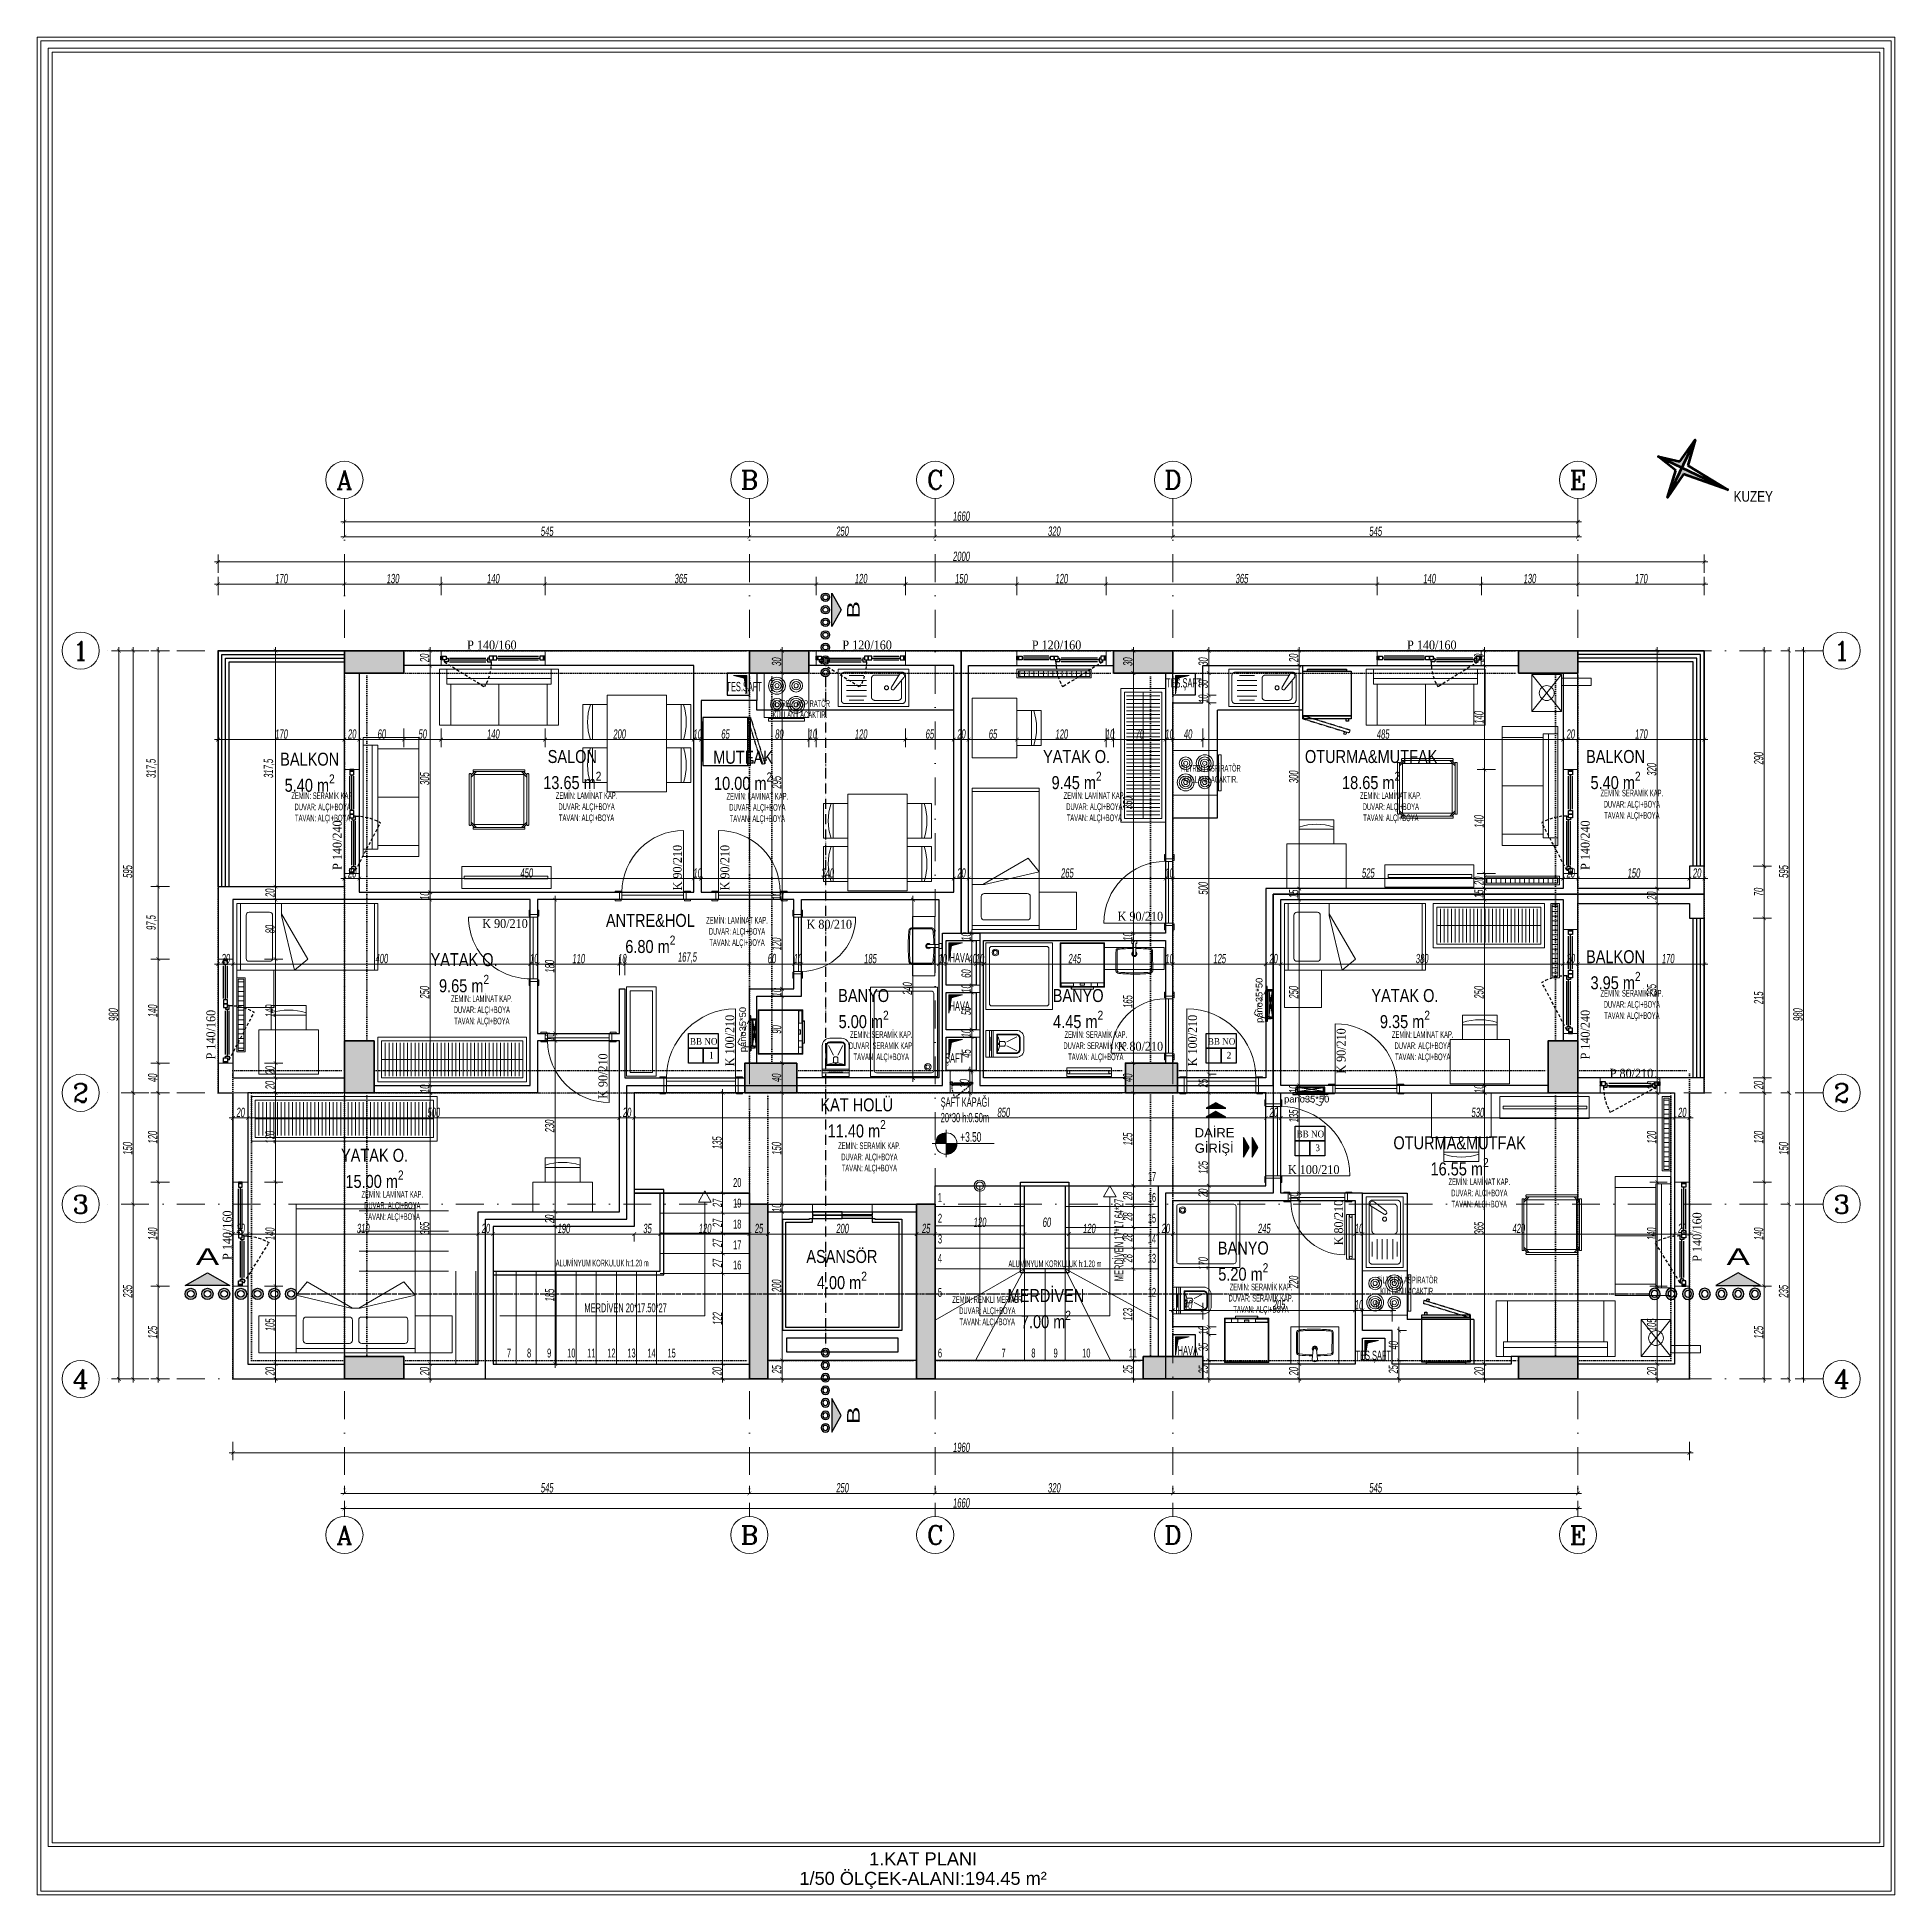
# Model space of a CAD drawing. Header units: millimetres. Extents: x -2145 to 33996, y -835 to 2363.
# Drawn here: x 11346 to 13846, y -835 to 1665 of the extents above; entities that cross this region are included whole.
import ezdxf
from ezdxf.enums import TextEntityAlignment as Align

# ---------------------------------------------------------------- set-up
doc = ezdxf.new("R2010")
doc.units = ezdxf.units.MM
for name, pattern in [('101_TA_921_251_SEC_500&200$0${ Origin Line }', [0]), ('ACAD_ISO06W100', [36, 24, -3, 0, -3, 0, -3, 0, -3]), ('DASHDOT', [1, 0.5, -0.25, 0, -0.25]), ('DASHED2', [0.375, 0.25, -0.125]), ('DOT', [0.25, 0, -0.25]), ('HIDDEN', [9.525, 6.35, -3.175]), ('KESIK', [0.325, 0.2, -0.125])]:
    doc.linetypes.add(name, pattern=pattern)
for name, color, linetype in [('0 @ 1', 7, 'Continuous'), ('İŞARET', 12, 'Continuous'), ('m_doğrama_ahşap', 25, 'Continuous'), ('m_doğrama_aluminyum', 105, 'Continuous'), ('m_tefriş_elektrik', 175, 'Continuous'), ('Merdiven', 7, 'Continuous'), ('NET_KİRİŞ', 253, 'DOT'), ('NET_POZ', 41, 'Continuous'), ('T-GOR-5', 33, 'Continuous'), ('T-MAH-AD', 7, 'Continuous'), ('text', 7, 'Continuous')]:
    doc.layers.add(name, color=color, linetype=linetype)
doc.layers.add('ALAN', color=3, linetype='Continuous', lineweight=25, plot=False)
for name, color, linetype, lineweight in [('arcCGDM_antet', 85, 'Continuous', 20), ('EMSAL HESAP', 1, 'Continuous', 30), ('M-INCE', 252, 'Continuous', 0), ('MM-TEFRIS', 173, 'Continuous', 5), ('NET_AKS', 251, 'DASHDOT', 9), ('NET_AKS_YAZI', 31, 'DASHDOT', 9), ('NET_ARSA SINIRI', 1, 'Continuous', 0), ('NET_DUVAR', 150, 'Continuous', 18), ('NET_KAPI', 35, 'Continuous', 15), ('NET_KESİT_ÇİZİGİSİ', 1, 'Continuous', 30), ('NET_KOLON_TARAMA', 8, 'Continuous', 0), ('NET_MERDİVEN', 212, 'Continuous', 13), ('NET_PLAN_KOT', 100, 'Continuous', 0), ('NET_RADYATOR', 30, 'Continuous', 0), ('NET_TAŞIYICI', 1, 'Continuous', 35), ('NET_TEFRIS1', 173, 'Continuous', 9), ('NET_ÖLÇÜ DIŞ', 235, 'Continuous', 9), ('NET_ÖLÇÜ İÇ', 54, 'Continuous', 9), ('NET_ÖLÇÜ_AKS', 31, 'Continuous', 15), ('T-INCE', 254, 'Continuous', 0), ('T-TEFRIS', 13, 'Continuous', 0), ('TEFRIS_TWA', 173, 'Continuous', 9), ('TEFRIS_TWA @ 1', 173, 'Continuous', 9)]:
    doc.layers.add(name, color=color, linetype=linetype, lineweight=lineweight)
for name, color, linetype, true_color in [('NET_TEFRIS2', 7, 'Continuous', 0xb5b5b5), ('NET_TEFRIS2 @ 1', 7, 'Continuous', 0xb5b5b5), ('TEFRIS_YENI_TWA', 7, 'Continuous', 0xb5b5b5), ('TEFRIS_YENI_TWA @ 1', 7, 'Continuous', 0xb5b5b5)]:
    doc.layers.add(name, color=color, linetype=linetype, true_color=true_color)
doc.styles.add('ARIALTR', font='arial.ttf', dxfattribs={"width": 0.8, "height": 22.5})
doc.styles.add('ARıAL', font='arial.ttf', dxfattribs={"width": 0.7})
doc.styles.add('BODRUM', font='swisscl.ttf', dxfattribs={"width": 0.8, "oblique": 5})
doc.styles.add('DIN', font='arial.ttf', dxfattribs={"width": 0.6})
doc.styles.get("Standard").update_dxf_attribs({"font": 'arial.ttf'})
doc.styles.add('TAks_2', font='ROMANC', dxfattribs={"height": 5})
doc.styles.add('TGS SAYILAR', font='times.ttf', dxfattribs={"width": 0.7})
doc.dimstyles.new('olcu-50', dxfattribs={"dimscale": 0, "dimtxt": 12.5, "dimasz": 5, "dimexe": 10, "dimexo": 10, "dimgap": 1, "dimtad": 1, "dimdec": 1, "dimzin": 12, "dimtxsty": 'BODRUM', "dimblk": 'ARCHTICK', "dimcen": 8, "dimdle": 5, "dimclrd": 256, "dimclre": 256, "dimclrt": 256, "dimadec": 0, "dimazin": 2, "dimtfac": 1, "dimtdec": 1, "dimtix": 1, "dimtmove": 0, "dimatfit": 3, "dimldrblk": 'ARCHTICK', "dimfxl": 15, "dimfxlon": 1, "dimlwd": -1, "dimlwe": -1, "dimarcsym": 0})

msp = doc.modelspace()

# ---------------------------------------------------------------- texts
at = {"layer": 'NET_POZ', "style": 'TGS SAYILAR', "width": 0.9}
for s, p in [('P 140/160', (11924.6, 841.3)), ('P 120/160', (12429.6, 841.3)), ('P 120/160', (12684.53, 841.3)), ('P 140/160', (13189.53, 841.3)), ('K 90/210', (11945.04, 466.5)), ('K 80/210', (12381.4, 465.48)), ('K 90/210', (12800.04, 476.25)), ('K 80/210', (12800.04, 301.25)), ('P 80/210', (13462.33, 264.97)), ('K 100/210', (13029.28, 135.38))]:
    msp.add_text(s, height=12, dxfattribs=at).set_placement(p)
at = {"layer": 'NET_POZ', "width": 0.5}
for s, height, p in [('TES.ŞAFT', 12.5, (12865.15, 790.12)), ('TES.ŞAFT', 12.5, (12273.55, 785.12)), ('HAVA', 12.5, (12573.89, 420.12)), ('HAVA', 12.5, (12573.89, 355.12)), ('ŞAFT', 12.5, (12567.87, 285.12)), ('ALUMİNYUM KORKULUK h:1.20 m', 9, (12043.77, 11.01)), ('ALUMİNYUM KORKULUK h:1.20 m', 9, (12653.06, 10.06)), ('HAVA', 12.5, (12880.92, -108.44)), ('TES.ŞAFT', 12.5, (13120.15, -114.88))]:
    msp.add_text(s, height=height, dxfattribs=at).set_placement(p)
at = {"layer": 'NET_POZ', "style": 'TGS SAYILAR', "width": 0.9}
for s, height, rotation, p in [('P 140/240', 12, 90, (11755.74, 544.63)), ('P 140/240', 12, 90, (13435.28, 544.63)), ('K 90/210', 12, 90, (12213.57, 517.09)), ('K 90/210', 12, 90, (12277.44, 517.09)), ('P 140/160', 12, 90, (11585.74, 289.63)), ('P 140/240', 12, 90, (13435.28, 289.63)), ('K 100/210', 12, 90, (12284.07, 280.34)), ('K 100/210', 12, 90, (12906.8, 280.34)), ('K 90/210', 12, 90, (13106.8, 270.34)), ('BB NO', 9, 360, (12224.45, 309.34)), ('BB NO', 9, 360, (12921.37, 309.34)), ('K 90/210', 12, 90, (12113.39, 236.53)), ('1', 9, 360, (12250.22, 290.75)), ('2', 9, 360, (12946.87, 290.75)), ('BB NO', 9, 360, (13040.84, 184.76)), ('3', 9, 360, (13066.17, 166.17)), ('P 140/160', 12, 90, (11607.79, 19.73)), ('K 80/210', 12, 90, (13103.45, 39.44)), ('P 140/160', 12, 90, (13585.73, 17.23))]:
    msp.add_text(s, height=height, rotation=rotation, dxfattribs=at).set_placement(p)
at = {"layer": 'NET_POZ'}
for p in [(12991.75, 369.11, -1.02), (12296.75, 329.75, -1.02)]:
    msp.add_text('pano35*50', height=9, rotation=90, dxfattribs=at).set_placement(p, align=Align.MIDDLE)
msp.add_text('pano35*50', height=9, dxfattribs=at).set_placement((13054.48, 234.88, -1.02), align=Align.MIDDLE)
at = {"layer": 'NET_POZ', "transparency": 33554687, "width": 0.5}
for s, p in [('20', (12282.54, 117.96)), ('17', (12840.63, 125.96)), ('19', (12282.54, 90.25)), ('1', (12558.19, 97.96)), ('16', (12840.63, 97.96)), ('2', (12558.19, 69.96)), ('15', (12840.63, 69.96)), ('18', (12282.54, 61.96)), ('3', (12558.19, 41.96)), ('14', (12840.63, 41.96)), ('17', (12282.54, 33.96)), ('4', (12558.19, 15.96)), ('13', (12840.63, 15.96)), ('16', (12282.54, 6.96)), ('5', (12558.19, -29.89)), ('12', (12840.63, -29.89)), ('MERDİVEN 20*17.50*27', (12082.39, -50.68)), ('7', (11978.22, -111.51)), ('8', (12005.22, -111.51)), ('9', (12032.22, -111.51)), ('10', (12059.22, -111.51)), ('11', (12086.22, -111.51)), ('12', (12113.22, -111.51)), ('13', (12140.22, -111.51)), ('14', (12167.22, -111.51)), ('15', (12194.22, -111.51)), ('6', (12558.19, -111.51)), ('7', (12643.71, -111.51)), ('8', (12683.9, -111.51)), ('9', (12713.74, -111.51)), ('10', (12752.31, -111.51)), ('11', (12814.99, -111.51))]:
    msp.add_text(s, height=12, dxfattribs=at).set_placement(p)
msp.add_text('MERDİVEN 17*17.64*27', height=12, rotation=90, dxfattribs=at).set_placement((12807.79, -8.86))
at = {"layer": 'NET_POZ'}
for s, insert, char_height, width, attachment_point in [('{\\W0.5;FİLTRELİ ASPİRATÖR KULLANILACAKTIR.}', (12372.36, 748.88), 9, 105.1157, 8), ('{\\W0.5;FİLTRELİ ASPİRATÖR KULLANILACAKTIR.}', (12925.09, 661.9), 9, 105.1157, 8), ('{\\W0.5;ZEMİN: SERAMİK KAP.\\PDUVAR: ALÇI+BOYA\\PTAVAN: ALÇI+BOYA}', (11730.18, 607.18), 9, 105.1157, 8), ('{\\W0.5;ZEMİN: LAMİNAT KAP.\\PDUVAR: ALÇI+BOYA\\PTAVAN: ALÇI+BOYA}', (12085.36, 607.47), 9, 105.1157, 8), ('{\\W0.5;ZEMİN: LAMİNAT KAP.\\PDUVAR: ALÇI+BOYA\\PTAVAN: ALÇI+BOYA}', (12315.2, 606.47), 9, 105.1157, 8), ('{\\W0.5;ZEMİN: LAMİNAT KAP.\\PDUVAR: ALÇI+BOYA\\PTAVAN: ALÇI+BOYA}', (12768.73, 607.47), 9, 105.1157, 8), ('{\\W0.5;ZEMİN: LAMİNAT KAP.\\PDUVAR: ALÇI+BOYA\\PTAVAN: ALÇI+BOYA}', (13167.72, 607.47), 9, 105.1157, 8), ('{\\W0.5;ZEMİN: SERAMİK KAP.\\PDUVAR: ALÇI+BOYA\\PTAVAN: ALÇI+BOYA}', (13492.03, 610.77), 9, 105.1157, 8), ('{\\W0.5;ZEMİN: LAMİNAT KAP.\\PDUVAR: ALÇI+BOYA\\PTAVAN: ALÇI+BOYA}', (12287.81, 439.61), 9, 105.1157, 8), ('{\\W0.5;ZEMİN: LAMİNAT KAP.\\PDUVAR: ALÇI+BOYA\\PTAVAN: ALÇI+BOYA}', (11944.42, 334.1), 9, 105.1157, 8), ('{\\W0.5;ZEMİN: SERAMİK KAP.\\PDUVAR: ALÇI+BOYA\\PTAVAN: ALÇI+BOYA}', (13492.03, 341.38), 9, 105.1157, 8), ('{\\W0.5;ZEMİN: SERAMİK KAP.\\PDUVAR: SERAMİK KAP.\\PTAVAN: ALÇI+BOYA}', (12481.99, 285.82), 9, 105.1157, 8), ('{\\W0.5;ZEMİN: SERAMİK KAP.\\PDUVAR: SERAMİK KAP.\\PTAVAN: ALÇI+BOYA}', (12770.68, 285.82), 9, 105.1157, 8), ('{\\W0.5;ZEMİN: LAMİNAT KAP.\\PDUVAR: ALÇI+BOYA\\PTAVAN: ALÇI+BOYA}', (13210.61, 285.82), 9, 105.1157, 8), ('{\\W0.5;ŞAFT KAPAĞI\\P20*30 h:0.50m }', (12561.97, 238.41), 12.5, 77.2715, 1), ('DAİRE\\PGİRİŞİ', (12903.81, 197.27), 12.5, 28.9479, 1), ('{\\W0.5;ZEMİN: SERAMİK KAP.\\PDUVAR: ALÇI+BOYA\\PTAVAN: ALÇI+BOYA}', (12465.96, 177.9), 9, 105.1157, 2), ('{\\W0.5;ZEMİN: LAMİNAT KAP.\\PDUVAR: ALÇI+BOYA\\PTAVAN: ALÇI+BOYA}', (13286.78, 87.61), 9, 105.1157, 8), ('{\\W0.5;ZEMİN: LAMİNAT KAP.\\PDUVAR: ALÇI+BOYA\\PTAVAN: ALÇI+BOYA}', (11823.92, 70.78), 9, 105.1157, 8), ('{\\W0.5;ZEMİN: SERAMİK KAP.\\PDUVAR: SERAMİK KAP.\\PTAVAN: ALÇI+BOYA}', (12992.91, -53.98), 9, 105.1157, 8), ('{\\W0.5;FİLTRELİ ASPİRATÖR KULLANILACAKTIR.}', (13190.21, -26.92), 9, 105.1157, 8), ('{\\W0.5;ZEMİN: RENKLİ MERMER \\PDUVAR: ALÇI+BOYA\\PTAVAN: ALÇI+BOYA}', (12624.62, -29.04), 9, 105.1157, 2)]:
    msp.add_mtext(s, dxfattribs=dict(at, insert=insert, char_height=char_height, width=width, attachment_point=attachment_point))
at = {"layer": 'T-MAH-AD', "style": 'ARIALTR'}
for s, insert, char_height, width, attachment_point in [('KUZEY', (13655.45, 1039.96), 14.175, 155.0103, 8), ('\\A1;BALKON\\P5.40 m{\\H0.7x;\\S2^ ;}', (11712.73, 702.39), 17.5, 121.1216, 2), ('\\A1;SALON\\P13.65 m{\\H0.7x;\\S2^ ;}', (12066.16, 705.98), 17.5, 121.1216, 2), ('\\A1;MUTFAK\\P10.00 m{\\H0.7x;\\S2^ ;}', (12296, 704.98), 17.5, 121.1216, 2), ('\\A1;YATAK O.\\P9.45 m{\\H0.7x;\\S2^ ;}', (12744.79, 705.98), 17.5, 121.1216, 2), ('\\A1;OTURMA&MUTFAK\\P18.65 m{\\H0.7x;\\S2^ ;}', (13141.17, 705.98), 17.5, 121.1216, 2), ('\\A1;BALKON\\P5.40 m{\\H0.7x;\\S2^ ;}', (13470.12, 705.98), 17.5, 121.1216, 2), ('\\A1;ANTRE&HOL\\P6.80 m{\\H0.7x;\\S2^ ;}', (12171.18, 485.42), 17.5, 121.1216, 2), ('\\A1;YATAK O.\\P9.65 m{\\H0.7x;\\S2^ ;}', (11920.48, 432.6), 17.5, 121.1216, 2), ('\\A1;BALKON\\P3.95 m{\\H0.7x;\\S2^ ;}', (13470.12, 436.59), 17.5, 121.1216, 2), ('\\A1;BANYO\\P5.00 m{\\H0.7x;\\S2^ ;}', (12458.22, 384.33), 17.5, 121.1216, 2), ('\\A1;BANYO\\P4.45 m{\\H0.7x;\\S2^ ;}', (12746.91, 384.33), 17.5, 121.1216, 2), ('\\A1;YATAK O.\\P9.35 m{\\H0.7x;\\S2^ ;}', (13186.67, 384.33), 17.5, 121.1216, 2), ('\\A1;KAT HOLÜ\\P11.40 m{\\H0.7x;\\S2^ ;}', (12448.91, 184.35), 17.5, 103.6096, 8), ('\\A1;OTURMA&MUTFAK\\P16.55 m{\\H0.7x;\\S2^ ;}', (13260.24, 186.11), 17.5, 121.1216, 2), ('\\A1;YATAK O.\\P15.00 m{\\H0.7x;\\S2^ ;}', (11799.98, 169.29), 17.5, 121.1216, 2), ('\\A1;ASANSÖR\\P4.00 m{\\H0.7x;\\S2^ ;}', (12428.93, -19.74), 17.5, 121.1216, 8), ('\\A1;BANYO\\P5.20 m{\\H0.7x;\\S2^ ;}', (12969.14, 44.52), 17.5, 121.1216, 2), ('\\A1;MERDİVEN\\P7.00 m{\\H0.7x;\\S2^ ;}', (12703.54, -72.33), 17.5, 103.6096, 8)]:
    msp.add_mtext(s, dxfattribs=dict(at, insert=insert, char_height=char_height, width=width, attachment_point=attachment_point))
at = {"layer": 'text', "linetype": 'Continuous', "insert": (12538.23, -777.46), "char_height": 17.5, "width": 396.5028, "attachment_point": 2, "line_spacing_factor": 0.9}
msp.add_mtext('\\A1;1.KAT PLANI\\P1/50 ÖLÇEK-ALANI:194.45 m²', dxfattribs=at)

# ---------------------------------------------------------------- blocks, each defined once
blk = doc.blocks.new('A$C6CC27A50')
at = {"layer": 'NET_DUVAR', "true_color": 0x939598}
h = blk.add_hatch(color=252, dxfattribs=at)
h.dxf.hatch_style = 1
h.paths.add_polyline_path([(-24.8, 3), (-2.9, 3), (-2.9, 19.2), (-6.3, 6.1)])
at = {"layer": 'NET_DUVAR', "color": 251, "true_color": 0x636466}
for p, q in [((-6.3, 6.1), (-24.8, 3)), ((-24.8, 3), (-2.9, 3)), ((-2.9, 19.2), (-6.3, 6.1)), ((-2.9, 3), (-2.9, 19.2))]:
    blk.add_line(p, q, dxfattribs=at)
blk = doc.blocks.new('*U527')
at = {"layer": 'MM-TEFRIS'}
for p, q in [((-40, -33.9), (-40, 33.9)), ((-39, 34.9), (-38.5, 34.9)), ((-30.3, 37.5), (-37.5, 30.3)), ((-33.1, 37.5), (-37.5, 33.1)), ((-37.5, -33.9), (-37.5, 33.9)), ((-34.9, 39), (-34.9, 38.5)), ((-33.9, 40), (33.9, 40)), ((-33.9, 37.5), (33.9, 37.5)), ((-33.5, -33.5), (-33.5, 33.5)), ((-33.5, 33.5), (33.5, 33.5)), ((30.3, 37.5), (37.5, 30.3)), ((33.1, 37.5), (37.5, 33.1)), ((33.5, 33.5), (33.5, -33.5)), ((34.9, 39), (34.9, 38.5)), ((37.5, 33.9), (37.5, -33.9)), ((39, 34.9), (38.5, 34.9)), ((40, 33.9), (40, -33.9)), ((-39, -34.9), (-38.5, -34.9)), ((-30.3, -37.5), (-37.5, -30.3)), ((-33.1, -37.5), (-37.5, -33.1)), ((-34.9, -39), (-34.9, -38.5)), ((33.9, -37.5), (-33.9, -37.5)), ((33.9, -40), (-33.9, -40)), ((33.5, -33.5), (-33.5, -33.5)), ((30.3, -37.5), (37.5, -30.3)), ((33.1, -37.5), (37.5, -33.1)), ((34.9, -39), (34.9, -38.5)), ((39, -34.9), (38.5, -34.9))]:
    blk.add_line(p, q, dxfattribs=at)
blk.add_lwpolyline([(-33.9, -40, -0.414214), (-34.9, -39), (-34.9, -38.5, -0.414214), (-33.9, -37.5), (-33.1, -37.5), (-37.5, -33.1), (-37.5, -33.9, -0.414214), (-38.5, -34.9), (-39, -34.9, -0.414214), (-40, -33.9), (-40, 33.9, -0.414214), (-39, 34.9), (-38.5, 34.9, -0.414214), (-37.5, 33.9), (-37.5, 33.1), (-33.1, 37.5), (-33.9, 37.5, -0.414214), (-34.9, 38.5), (-34.9, 39, -0.414214), (-33.9, 40), (33.9, 40, -0.414214), (34.9, 39), (34.9, 38.5, -0.414214), (33.9, 37.5), (33.1, 37.5), (37.5, 33.1), (37.5, 33.9, -0.414214), (38.5, 34.9), (39, 34.9, -0.414214), (40, 33.9), (40, -33.9, -0.414214), (39, -34.9), (38.5, -34.9, -0.414214), (37.5, -33.9), (37.5, -33.1), (33.1, -37.5), (33.9, -37.5, -0.414214), (34.9, -38.5), (34.9, -39, -0.414214), (33.9, -40)], format="xyb", close=True, dxfattribs=at)
for centre, start, end in [((-39, 33.9), 90, 180), ((-38.5, 33.9), 0, 90), ((-33.9, 39), 90, 180), ((-33.9, 38.5), 180, 270), ((33.9, 39), 0, 90), ((33.9, 38.5), 270, 0), ((38.5, 33.9), 90, 180), ((39, 33.9), 0, 90), ((-39, -33.9), 180, 270), ((-38.5, -33.9), 270, 0), ((-33.9, -38.5), 90, 180), ((-33.9, -39), 180, 270), ((33.9, -38.5), 0, 90), ((33.9, -39), 270, 0), ((38.5, -33.9), 180, 270), ((39, -33.9), 270, 0)]:
    blk.add_arc(centre, 1, start, end, dxfattribs=at)
blk = doc.blocks.new('*U607')
at = {"layer": 'MM-TEFRIS'}
blk.add_lwpolyline([(0, 10), (160, 10), (160, 85), (0, 85)], close=True, dxfattribs=at)
at = {"layer": 'MM-TEFRIS', "lineweight": 9, "flags": 128}
blk.add_lwpolyline([(0, 10), (160, 10), (160, 85), (0, 85)], close=True, dxfattribs=at)
blk.add_lwpolyline([(0, 10), (160, 10), (160, 85), (0, 85)], close=True, dxfattribs=at)
for points in [[(10, 65), (10, 85)], [(150, 85), (150, 85), (150, 65), (150, 65)], [(150, 72.5), (10, 72.5)], [(150, 65), (10, 65)], [(15, 65), (15, 10)], [(80, 10), (80, 65)], [(145, 65), (145, 10)]]:
    blk.add_lwpolyline(points, dxfattribs=at)
blk = doc.blocks.new('*U528')
at = {"layer": 'MM-TEFRIS'}
blk.add_lwpolyline([(0, 0), (162, 0), (162, 40), (0, 40)], close=True, dxfattribs=at)
blk.add_lwpolyline([(4, 22.5), (156, 22.5), (156, 17.5), (4, 17.5), (4, 22.5)], dxfattribs=at)
blk = doc.blocks.new('*U533')
at = {"layer": 'TEFRIS_TWA', "lineweight": 9}
for p, q in [((-40, 27.5), (40, 27.5)), ((-40, -32.5), (-40, 27.5)), ((40, 27.5), (40, -32.5)), ((40, -32.5), (-40, -32.5)), ((-23.4, -32.5), (-23.4, -52.2)), ((23.4, -52.2), (23.4, -32.5)), ((-23.4, -52.2), (23.4, -52.2)), ((-23.4, -55.2), (-23.4, -65.1)), ((-23.4, -65.1), (23.4, -65.1)), ((23.4, -65.1), (23.4, -55.2))]:
    blk.add_line(p, q, dxfattribs=at)
at = {"layer": 'TEFRIS_TWA'}
for p, q in [((-40, 27.5), (40, 27.5)), ((-40, -32.5), (-40, 27.5)), ((40, 27.5), (40, -32.5)), ((-23.4, -32.5), (-40, -32.5)), ((-23.4, -65.1), (-23.4, -32.5)), ((40, -32.5), (23.4, -32.5)), ((23.4, -32.5), (23.4, -65.1)), ((23.4, -65.1), (-23.4, -65.1))]:
    blk.add_line(p, q, dxfattribs=at)
at = {"layer": 'TEFRIS_TWA', "lineweight": 9}
blk.add_arc((0, 16.4), 75.3, 251.9236, 288.0764, dxfattribs=at)
blk = doc.blocks.new('C.MAKINESI')
at = {"layer": 'TEFRIS_TWA'}
for points in [[(-40, 20), (-40, -30), (0, -30), (0, 20), (-40, 20)], [(-40, 20), (0, -30)], [(0, 20), (-40, -30)]]:
    blk.add_lwpolyline(points, dxfattribs=at)
blk.add_lwpolyline([(40, 15), (0, 15), (0, 5), (40, 5)], close=True, dxfattribs=at)
blk.add_circle((-20, -5, 0), 10, dxfattribs=at)
blk = doc.blocks.new('*U609')
at = {"layer": 'MM-TEFRIS'}
blk.add_line((30.7, 34.6), (45, 34.6), dxfattribs=at)
for points in [[(-45, 95), (-95, 95), (-95, 45), (-45, 45)], [(45, 95), (45, 90), (-45, 90), (-45, 95)], [(-45, 95), (45, 95), (45, -95), (-45, -95)], [(-45, 95), (45, 95), (45, -95), (-45, -95)], [(45, -95), (45, -90.5), (-45, -90.5), (-45, -95)]]:
    blk.add_lwpolyline(points, close=True, dxfattribs=at)
blk.add_lwpolyline([(-33, 78.3, -0.414214), (-29, 82.3), (29, 82.3, -0.414214), (33, 78.3), (33, 50.7, -0.414214), (29, 46.7), (-29, 46.7, -0.414214), (-33, 50.7)], format="xyb", close=True, dxfattribs=at)
blk.add_lwpolyline([(30.7, 34.6), (-30, -0.6), (-45, 17.4), (28.7, 34.6), (30.7, 34.6)], dxfattribs=at)
blk = doc.blocks.new('*U617')
at = {"layer": 'TEFRIS_TWA', "lineweight": 9}
blk.add_line((145, 30), (5, 30), dxfattribs=at)
for points in [[(150, 60), (150, 0), (0, 0), (0, 60)], [(145, 55), (145, 5), (5, 5), (5, 55)]]:
    blk.add_lwpolyline(points, close=True, dxfattribs=at)
for points in [[(5, 52.5), (5, 7.5)], [(5, 52.5), (5, 7.5)], [(5, 52.5), (5, 7.5)], [(10, 52.5), (10, 7.5)], [(10, 52.5), (10, 7.5)], [(15, 52.5), (15, 7.5)], [(15, 52.5), (15, 7.5)], [(20, 52.5), (20, 7.5)], [(20, 52.5), (20, 7.5)], [(25, 52.5), (25, 7.5)], [(25, 52.5), (25, 7.5)], [(30, 52.5), (30, 7.5)], [(30, 52.5), (30, 7.5)], [(35, 52.5), (35, 7.5)], [(35, 52.5), (35, 7.5)], [(40, 52.5), (40, 7.5)], [(40, 52.5), (40, 7.5)], [(45, 52.5), (45, 7.5)], [(45, 52.5), (45, 7.5)], [(50, 52.5), (50, 7.5)], [(50, 52.5), (50, 7.5)], [(55, 52.5), (55, 7.5)], [(60, 52.5), (60, 7.5)], [(65, 52.5), (65, 7.5)], [(70, 52.5), (70, 7.5)], [(75, 52.5), (75, 7.5)], [(80, 52.5), (80, 7.5)], [(85, 52.5), (85, 7.5)], [(90, 52.5), (90, 7.5)], [(95, 52.5), (95, 7.5)], [(100, 52.5), (100, 7.5)], [(105, 52.5), (105, 7.5)], [(110, 52.5), (110, 7.5)], [(115, 52.5), (115, 7.5)], [(120, 52.5), (120, 7.5)], [(125, 52.5), (125, 7.5)], [(130, 52.5), (130, 7.5)], [(135, 52.5), (135, 7.5)], [(140, 52.5), (140, 7.5)], [(145, 52.5), (145, 7.5)], [(150, 52.5), (150, 7.5)]]:
    blk.add_lwpolyline(points, dxfattribs=at)
blk = doc.blocks.new('*U537')
at = {"layer": 'TEFRIS_TWA', "lineweight": 9}
for p, q in [((-40, 27.5), (40, 27.5)), ((-40, -32.5), (-40, 27.5)), ((40, 27.5), (40, -32.5)), ((40, -32.5), (-40, -32.5)), ((-23.4, -32.5), (-23.4, -52.2)), ((23.4, -52.2), (23.4, -32.5)), ((-23.4, -52.2), (23.4, -52.2)), ((-23.4, -55.2), (-23.4, -65.1)), ((-23.4, -65.1), (23.4, -65.1)), ((23.4, -65.1), (23.4, -55.2))]:
    blk.add_line(p, q, dxfattribs=at)
at = {"layer": 'TEFRIS_TWA'}
for p, q in [((-40, 27.5), (40, 27.5)), ((-40, -32.5), (-40, 27.5)), ((40, 27.5), (40, -32.5)), ((-23.4, -32.5), (-40, -32.5)), ((-23.4, -65.1), (-23.4, -32.5)), ((40, -32.5), (23.4, -32.5)), ((23.4, -32.5), (23.4, -65.1)), ((23.4, -65.1), (-23.4, -65.1))]:
    blk.add_line(p, q, dxfattribs=at)
at = {"layer": 'TEFRIS_TWA', "lineweight": 9}
blk.add_arc((0, 16.4), 75.3, 251.9236, 288.0764, dxfattribs=at)
blk = doc.blocks.new('*U608')
at = {"layer": 'TEFRIS_TWA', "lineweight": 9}
blk.add_line((175, 30), (5, 30), dxfattribs=at)
for points in [[(180, 60), (180, 0), (0, 0), (0, 60)], [(175, 55), (175, 5), (5, 5), (5, 55)]]:
    blk.add_lwpolyline(points, close=True, dxfattribs=at)
for points in [[(5, 52.5), (5, 7.5)], [(5, 52.5), (5, 7.5)], [(5, 52.5), (5, 7.5)], [(10, 52.5), (10, 7.5)], [(10, 52.5), (10, 7.5)], [(15, 52.5), (15, 7.5)], [(15, 52.5), (15, 7.5)], [(20, 52.5), (20, 7.5)], [(20, 52.5), (20, 7.5)], [(25, 52.5), (25, 7.5)], [(25, 52.5), (25, 7.5)], [(30, 52.5), (30, 7.5)], [(30, 52.5), (30, 7.5)], [(35, 52.5), (35, 7.5)], [(35, 52.5), (35, 7.5)], [(40, 52.5), (40, 7.5)], [(40, 52.5), (40, 7.5)], [(45, 52.5), (45, 7.5)], [(45, 52.5), (45, 7.5)], [(50, 52.5), (50, 7.5)], [(50, 52.5), (50, 7.5)], [(55, 52.5), (55, 7.5)], [(60, 52.5), (60, 7.5)], [(65, 52.5), (65, 7.5)], [(70, 52.5), (70, 7.5)], [(75, 52.5), (75, 7.5)], [(80, 52.5), (80, 7.5)], [(85, 52.5), (85, 7.5)], [(90, 52.5), (90, 7.5)], [(95, 52.5), (95, 7.5)], [(100, 52.5), (100, 7.5)], [(105, 52.5), (105, 7.5)], [(110, 52.5), (110, 7.5)], [(115, 52.5), (115, 7.5)], [(120, 52.5), (120, 7.5)], [(125, 52.5), (125, 7.5)], [(130, 52.5), (130, 7.5)], [(135, 52.5), (135, 7.5)], [(140, 52.5), (140, 7.5)], [(145, 52.5), (145, 7.5)], [(150, 52.5), (150, 7.5)], [(155, 52.5), (155, 7.5)], [(160, 52.5), (160, 7.5)], [(165, 52.5), (165, 7.5)], [(170, 52.5), (170, 7.5)], [(175, 52.5), (175, 7.5)], [(180, 52.5), (180, 7.5)]]:
    blk.add_lwpolyline(points, dxfattribs=at)
blk = doc.blocks.new('*U535')
at = {"layer": 'TEFRIS_TWA', "linetype": 'Continuous'}
for points in [[(-18, 20.1), (18, 20.1), (18, 25.1), (-18, 25.1)], [(-18, 17.1), (18, 17.1), (18, 20.1), (-18, 20.1)], [(-18, 15.1), (18, 15.1), (18, 17.1), (-18, 17.1)], [(-9, 20.1), (9, 20.1), (9, 19.1), (-9, 19.1)], [(-0.8, 7.6), (0.7, 7.6), (0.7, 9.1), (-0.8, 9.1)]]:
    blk.add_lwpolyline(points, close=True, dxfattribs=at)
for points in [[(-18, 25.1), (-18, -16.4, 0.414214), (-8, -26.4), (8, -26.4, 0.414214), (18, -16.4), (18, 25.1), (18, 25.1), (-18, 25.1)], [(-18, 20.1), (18, 20.1), (18, -16.4, -0.414214), (8, -26.4), (-8, -26.4, -0.414214), (-18, -16.4)], [(-13, 10.1), (13, 10.1), (13, -16.4, -0.414214), (8, -21.4), (-8, -21.4, -0.414214), (-13, -16.4)], [(-12, 9.1), (12, 9.1), (12, -16.4, -0.414214), (8, -20.4), (-8, -20.4, -0.414214), (-12, -16.4)], [(3, -0.1), (3, 6.6), (-3, 6.6), (-3, -0.1, 0.501371)]]:
    blk.add_lwpolyline(points, format="xyb", close=True, dxfattribs=at)
for points in [[(-9.6, 8.4), (-3, 6.6)], [(0, 20.1), (0, 19.1)], [(3, 6.6), (9.6, 8.4)], [(-9.6, -16.7), (-2.8, -3.5)], [(9.6, -16.7), (2.8, -3.5)]]:
    blk.add_lwpolyline(points, dxfattribs=at)
blk = doc.blocks.new('*U610')
at = {"layer": 'NET_TEFRIS1'}
blk.add_lwpolyline([(90, -20), (0, -20), (0, 70), (90, 70)], close=True, dxfattribs=at)
blk.add_lwpolyline([(90, -20), (0, -20), (0, 70), (90, 70)], close=True, dxfattribs=at)
blk.add_lwpolyline([(82, -15), (8, -15, -0.414214), (5, -12), (5, 62, -0.414214), (8, 65), (82, 65, -0.414214), (85, 62), (85, -12, -0.414214)], format="xyb", close=True, dxfattribs=at)
for radius in [4.4, 2.65]:
    blk.add_circle((13, 57), radius, dxfattribs=at)
blk = doc.blocks.new('*U611')
at = {"layer": 'TEFRIS_TWA'}
for points in [[(-32.5, -15), (32.5, -15), (36.3, -15), (36.3, 15), (32.5, 15), (-32.5, 15), (-43.7, 15), (-43.7, -15)], [(-1.7, 20.3), (-0.4, 20.3), (-0.4, 24.2), (-1.7, 24.2), (-5.7, 24.2), (-7.1, 24.2), (-7.1, 20.3), (-5.7, 20.3), (-5.7, 4.2), (-1.7, 4.2)]]:
    blk.add_lwpolyline(points, close=True, dxfattribs=at)
for points in [[(-5.7, 15, 0.024321), (-25.3, 13.9, 0.320193), (-28.3, 11.1, 0.000772), (-28.5, -16.5, 0.334549), (-24.4, -20.1)], [(-5.7, 13.5, 0.024302), (-25.1, 12.4, 0.320193), (-26.9, 10.8, 0.000005), (-26.9, -16.8)], [(-24.4, -18.6, 0.017241), (-3.7, -19.3, 0.01717), (16.9, -18.6, 0.280439), (19.4, -16.8, -0.000001), (19.4, 10.8, 0.320193), (17.7, 12.4, 0.024302), (-1.7, 13.5)], [(-5.7, 9, 0.734238), (-3.7, 2.7, 0.734238), (-1.7, 9)], [(-5.7, 7.2, 0.24035), (-5.7, 5.1, 0.24035)], [(-4.8, 4.2, 0.125276), (-3.7, 3.9, 0.125276), (-2.6, 4.2, 0.125276)], [(17.1, -20.1, 0.32911), (21.1, -16.5, 0.000772), (20.9, 11.1, 0.320193), (17.8, 13.9, 0.024321), (-1.7, 15)], [(-1.7, 5.1, 0.24035), (-1.7, 7.2)], [(-24.5, -20.1, 0.022071), (-3.7, -21, 0.01725), (17.1, -20.1, -0.004899), (17, -20.1)]]:
    blk.add_lwpolyline(points, format="xyb", dxfattribs=at)
blk.add_arc((-24.1, -15.6), 3, 203.4085, 266.0639, dxfattribs=at)
blk = doc.blocks.new('*U39')
at = {"layer": 'NET_TEFRIS1', "linetype": 'Continuous'}
for points in [[(0, -15.5, 0.414214), (-0.5, -15), (-2, -15, 0.414214), (-2.5, -15.5), (-2.5, -44.5, 0.414214), (-2, -45), (0, -45), (0, -60), (60, -60), (60, 0), (0, 0)], [(0, -45), (0, -15.5, 0.414214), (-0.5, -15), (-2, -15, 0.414214), (-2.5, -15.5), (-2.5, -44.5, 0.414214), (-2, -45)]]:
    blk.add_lwpolyline(points, format="xyb", close=True, dxfattribs=at)
for points in [[(1, -1), (1, -59), (59, -59), (59, -1)], [(1, -1), (1, -59), (6, -59), (6, -1)], [(1, -1), (1, -18), (6, -18), (6, -1)], [(1.5, -42), (1.5, -58.5), (5.5, -58.5), (5.5, -42)], [(3, -27), (3, -33), (5.5, -33), (5.5, -27)]]:
    blk.add_lwpolyline(points, close=True, dxfattribs=at)
blk.add_lwpolyline([(1, -9.5), (6, -9.5)], dxfattribs=at)
for radius in [0.5, 0.25]:
    blk.add_circle((-0.5, -44.5), radius, dxfattribs=at)
blk = doc.blocks.new('*U441')
blk.add_line((-96.5, 0), (-96.5, -93))
for points in [[(-105.7, 20), (-97.7, 20), (-97.7, 21.5), (-105.7, 21.5)], [(-96.5, 0), (-100, 0), (-100, 20), (-96.5, 20)], [(-96.5, 4.1), (-3.5, 4.1), (-3.5, 0), (-96.5, 0)], [(-3.5, 0), (0, 0), (0, 20), (-3.5, 20)], [(5.7, 20), (-2.3, 20), (-2.3, 21.5), (5.7, 21.5)], [(-105.7, 0), (-97.7, 0), (-97.7, -1.5), (-105.7, -1.5)], [(5.7, 0), (-2.3, 0), (-2.3, -1.5), (5.7, -1.5)]]:
    blk.add_lwpolyline(points, close=True)
blk.add_lwpolyline([(-95.5, 20), (-4.5, 20)])
blk.add_arc((-96.5, 0), 93, 270, 360)
blk = doc.blocks.new('elk_pano_35x90')
for p, q in [((-17.5, 5), (17.5, 0)), ((17.5, 5), (-17.5, 0))]:
    blk.add_line(p, q)
for points in [[(-19.5, -0.8), (-19.5, 0), (19.5, 0), (19.5, -0.8)], [(-17.5, 5), (17.5, 5), (17.5, 0), (-17.5, 0)]]:
    blk.add_lwpolyline(points, close=True)
blk = doc.blocks.new('A$C6E772DF1')
at = {"layer": 'M-INCE', "linetype": 'HIDDEN'}
blk.add_line((-18.4, 14.8), (13, 30.6, 0), dxfattribs=at)
blk.add_arc((-3.2, 16.2, 0), 21.6, 356.3153, 41.5793, dxfattribs=at)
at = {"layer": 'm_doğrama_ahşap'}
for points in [[(-23.6, 12.8), (-23.6, 14.8), (-18.6, 14.8), (-18.6, 12.8)], [(-19.5, 7.8), (-17.5, 7.8), (-17.5, 12.8), (-19.5, 12.8)], [(19.5, 7.8), (17.5, 7.8), (17.5, 12.8), (19.5, 12.8)], [(23.6, 12.8), (23.6, 14.8), (18.6, 14.8), (18.6, 12.8)]]:
    blk.add_lwpolyline(points, close=True, dxfattribs=at)
at = {"layer": 'm_doğrama_ahşap', "elevation": 0}
blk.add_lwpolyline([(18.4, 14.8), (-18.4, 14.8), (-18.4, 12.8), (18.4, 12.8)], close=True, dxfattribs=at)
at = {"layer": 'm_tefriş_elektrik', "rotation": 359.9999653895172}
blk.add_blockref('elk_pano_35x90', (0, 5.8), dxfattribs=at)
blk = doc.blocks.new('*U612')
blk.add_line((-86.5, 0), (-86.5, -83))
for points in [[(-95.7, 10), (-87.7, 10), (-87.7, 11.5), (-95.7, 11.5)], [(-86.5, 0), (-90, 0), (-90, 10), (-86.5, 10)], [(-86.5, 4.1), (-3.5, 4.1), (-3.5, 0), (-86.5, 0)], [(-3.5, 0), (0, 0), (0, 10), (-3.5, 10)], [(5.7, 10), (-2.3, 10), (-2.3, 11.5), (5.7, 11.5)], [(-95.7, 0), (-87.7, 0), (-87.7, -1.5), (-95.7, -1.5)], [(5.7, 0), (-2.3, 0), (-2.3, -1.5), (5.7, -1.5)]]:
    blk.add_lwpolyline(points, close=True)
blk.add_lwpolyline([(-85.5, 10), (-4.5, 10)])
blk.add_arc((-86.5, 0), 83, 270, 360)
blk = doc.blocks.new('*U613')
blk.add_line((-3.5, 0), (-3.5, -73))
for points in [[(-85.7, 10), (-77.7, 10), (-77.7, 11.5), (-85.7, 11.5)], [(-76.5, 0), (-80, 0), (-80, 10), (-76.5, 10)], [(-76.5, 4.1), (-3.5, 4.1), (-3.5, 0), (-76.5, 0)], [(-3.5, 0), (0, 0), (0, 10), (-3.5, 10)], [(5.7, 10), (-2.3, 10), (-2.3, 11.5), (5.7, 11.5)], [(-85.7, 0), (-77.7, 0), (-77.7, -1.5), (-85.7, -1.5)], [(5.7, 0), (-2.3, 0), (-2.3, -1.5), (5.7, -1.5)]]:
    blk.add_lwpolyline(points, close=True)
blk.add_lwpolyline([(-75.5, 10), (-4.5, 10)])
blk.add_arc((-3.5, 0), 73, 180, 270)
blk = doc.blocks.new('*U614')
blk.add_line((-3.5, 0), (-3.5, -83))
for points in [[(-95.7, 10), (-87.7, 10), (-87.7, 11.5), (-95.7, 11.5)], [(-86.5, 0), (-90, 0), (-90, 10), (-86.5, 10)], [(-86.5, 4.1), (-3.5, 4.1), (-3.5, 0), (-86.5, 0)], [(-3.5, 0), (0, 0), (0, 10), (-3.5, 10)], [(5.7, 10), (-2.3, 10), (-2.3, 11.5), (5.7, 11.5)], [(-95.7, 0), (-87.7, 0), (-87.7, -1.5), (-95.7, -1.5)], [(5.7, 0), (-2.3, 0), (-2.3, -1.5), (5.7, -1.5)]]:
    blk.add_lwpolyline(points, close=True)
blk.add_lwpolyline([(-85.5, 10), (-4.5, 10)])
blk.add_arc((-3.5, 0), 83, 180, 270)
blk = doc.blocks.new('*U615')
at = {"layer": 'm_doğrama_aluminyum', "linetype": 'KESIK', "ltscale": 0.2}
blk.add_line((-3015.175, -58.194, 0), (-3014.534, -57.858, 0), dxfattribs=at)
blk.add_line((-3015.175, -58.194, 0), (-3014.534, -57.858, 0), dxfattribs=at)
at = {"layer": 'm_doğrama_aluminyum', "elevation": 0}
for points in [[(-3015.2, -58.219), (-3015.22, -58.219), (-3015.22, -58.269), (-3015.2, -58.269), (-3015.2, -58.219)], [(-3015.2, -58.219), (-3015.22, -58.269)], [(-3015.22, -58.219), (-3015.2, -58.269)], [(-3015.2, -58.219), (-3015.2, -58.269), (-3015.15, -58.269), (-3015.15, -58.219), (-3015.2, -58.219)], [(-3015.175, -58.194), (-3015.175, -58.219)], [(-3015.15, -58.244), (-3015.125, -58.244), (-3015.125, -58.194), (-3015.175, -58.194)], [(-3015.125, -58.219), (-3014.495, -58.219)], [(-3015.105, -58.194), (-3014.515, -58.194)], [(-3015.105, -58.244), (-3014.515, -58.244)], [(-3014.47, -58.244), (-3014.495, -58.244), (-3014.495, -58.194), (-3014.445, -58.194)], [(-3014.42, -58.219), (-3014.42, -58.269), (-3014.47, -58.269), (-3014.47, -58.219), (-3014.42, -58.219)], [(-3014.445, -58.194), (-3014.445, -58.219)], [(-3014.37, -58.219), (-3014.37, -58.269), (-3014.42, -58.269), (-3014.42, -58.219), (-3014.37, -58.219)], [(-3014.37, -58.244), (-3013.89, -58.244)], [(-3014.35, -58.219), (-3013.91, -58.219)], [(-3013.84, -58.219), (-3013.84, -58.269), (-3013.89, -58.269), (-3013.89, -58.219), (-3013.84, -58.219)], [(-3013.84, -58.219), (-3013.82, -58.219), (-3013.82, -58.269), (-3013.84, -58.269), (-3013.84, -58.219)], [(-3013.84, -58.219), (-3013.82, -58.269)], [(-3013.82, -58.219), (-3013.84, -58.269)], [(-3014.35, -58.269), (-3013.91, -58.269)]]:
    blk.add_lwpolyline(points, dxfattribs=at)
at = {"layer": 'm_doğrama_aluminyum', "linetype": 'KESIK', "ltscale": 0.2}
blk.add_arc((-3015.12, -58.194, 0), 0.675, 359.9828, 29.7904, dxfattribs=at)
blk = doc.blocks.new('A$Cec846f78')
at = {"layer": 'NET_TAŞIYICI'}
for points in [[(-1580, 980), (-1580, 950), (-1660, 950), (-1660, 980)], [(-1035, 980), (-1035, 950), (-1115, 950), (-1115, 980)], [(-625, 950), (-625, 980), (-545, 980), (-545, 950)], [(-80, 950), (-80, 980), (0, 980), (0, 950)], [(-1620, 455), (-1620, 385), (-1660, 385), (-1660, 455)], [(-40, 385), (-40, 455), (0, 455), (0, 385)], [(-1051, 425), (-1051, 385), (-1121, 385), (-1121, 425)], [(-609, 385), (-609, 425), (-539, 425), (-539, 385)], [(-1115, 0), (-1115, 235), (-1090, 235), (-1090, 225), (-1090, 0)], [(-890, 0), (-890, 225), (-890, 235), (-865, 235), (-865, 0)], [(-1580, 30), (-1580, 0), (-1660, 0), (-1660, 30)], [(-585, 0), (-585, 30), (-505, 30), (-505, 0)], [(-80, 0), (-80, 30), (0, 30), (0, 0)]]:
    blk.add_lwpolyline(points, close=True, dxfattribs=at)
blk = doc.blocks.new('A$Ca5374770')
at = {"layer": 'NET_KOLON_TARAMA'}
h = blk.add_hatch(dxfattribs=at)
h.set_pattern_fill('ANSI33', color=256)
h.paths.add_polyline_path([(1115, 0), (1115, 235), (1090, 235), (1090, 225), (1090, 0)])
h.paths.add_polyline_path([(890, 0), (890, 225), (890, 235), (865, 235), (865, 0)])
h.paths.add_polyline_path([(1580, 30), (1580, 0), (1660, 0), (1660, 30)])
h.paths.add_polyline_path([(1620, 455), (1620, 385), (1660, 385), (1660, 455)])
h.paths.add_polyline_path([(80, 950), (80, 980), (0, 980), (0, 950)])
h.paths.add_polyline_path([(1580, 980), (1580, 950), (1660, 950), (1660, 980)])
h.paths.add_polyline_path([(1035, 980), (1035, 950), (1115, 950), (1115, 980)])
h.paths.add_polyline_path([(625, 950), (625, 980), (545, 980), (545, 950)])
h.paths.add_polyline_path([(80, 0), (80, 30), (0, 30), (0, 0)])
h.paths.add_polyline_path([(1051, 425), (1051, 385), (1121, 385), (1121, 425)])
h.paths.add_polyline_path([(609, 385), (609, 425), (539, 425), (539, 385)])
h.paths.add_polyline_path([(585, 0), (585, 30), (505, 30), (505, 0)])
h.paths.add_polyline_path([(40, 385), (40, 455), (0, 455), (0, 385)])
at = {"layer": 'NET_TAŞIYICI', "xscale": -1}
blk.add_blockref('A$Cec846f78', (0, 0), dxfattribs=at)
blk = doc.blocks.new('*U42')
at = {"layer": 'm_doğrama_aluminyum', "linetype": 'KESIK', "ltscale": 0.2}
blk.add_line((-3018.046, -57.514, 0), (-3017.426, -57.177, 0), dxfattribs=at)
at = {"layer": 'm_doğrama_aluminyum'}
for p, q in [((-3017.386, -57.539, 0), (-3017.996, -57.539, 0)), ((-3017.976, -57.514, 0), (-3017.406, -57.514, 0)), ((-3017.976, -57.564, 0), (-3017.406, -57.564, 0))]:
    blk.add_line(p, q, dxfattribs=at)
at = {"layer": 'm_doğrama_aluminyum', "elevation": 0}
for points in [[(-3018.091, -57.539), (-3018.021, -57.539), (-3018.021, -57.589), (-3018.091, -57.589)], [(-3017.291, -57.539), (-3017.361, -57.539), (-3017.361, -57.589), (-3017.291, -57.589)]]:
    blk.add_lwpolyline(points, close=True, dxfattribs=at)
for points in [[(-3018.071, -57.539), (-3018.091, -57.589)], [(-3018.091, -57.539), (-3018.071, -57.589)], [(-3018.071, -57.539), (-3018.071, -57.589)], [(-3018.046, -57.539), (-3018.046, -57.514), (-3017.996, -57.514), (-3017.996, -57.564), (-3018.021, -57.564)], [(-3017.336, -57.539), (-3017.336, -57.514), (-3017.386, -57.514), (-3017.386, -57.564), (-3017.361, -57.564)], [(-3017.311, -57.539), (-3017.291, -57.589)], [(-3017.291, -57.539), (-3017.311, -57.589)], [(-3017.311, -57.539), (-3017.311, -57.589)]]:
    blk.add_lwpolyline(points, dxfattribs=at)
at = {"layer": 'm_doğrama_aluminyum', "linetype": 'KESIK', "ltscale": 0.2}
blk.add_arc((-3018.011, -57.514, 0), 0.675, 0, 30, dxfattribs=at)
blk = doc.blocks.new('A$C376B3C2F')
at = {"layer": 'TEFRIS_TWA'}
h = blk.add_hatch(dxfattribs=at)
h.set_pattern_fill('ANSI31', color=256, scale=2, angle=45)
h.set_pattern_definition([(90, (-446290.603, -4424726.5194), (-6.35, 0), [])])
h.paths.add_polyline_path([(48, 2), (-48, 2), (-48, 9.5), (48, 9.5)])
for points in [[(50, 0), (-50, 0), (-50, 11.5), (50, 11.5)], [(48, 2), (-48, 2), (-48, 9.5), (48, 9.5)]]:
    blk.add_lwpolyline(points, close=True, dxfattribs=at)
blk = doc.blocks.new('*U618')
for points in [[(0, -4), (0, 0), (-40, 0), (-40, -4)], [(0, -4), (0, 0), (40, 0), (40, -4)], [(0, -9), (0, -5), (-40, -5), (-40, -9)], [(0, -9), (0, -5), (40, -5), (40, -9)], [(75, -170), (-75, -170), (-75, -188.4), (75, -188.4)]]:
    blk.add_lwpolyline(points, close=True)
for points in [[(40, -9), (44, -9), (44, -10), (80, -10), (80, -160), (-80, -160), (-80, -10), (-44, -10), (-44, -9), (-40, -9)], [(40, -9), (40, -14), (76, -14), (76, -156), (-76, -156), (-76, -14), (-40, -14), (-40, -9)]]:
    blk.add_lwpolyline(points)
blk = doc.blocks.new('*U622')
at = {"layer": 'NET_TEFRIS1'}
blk.add_lwpolyline([(120, -20), (0, -20), (0, 70), (120, 70)], close=True, dxfattribs=at)
blk.add_lwpolyline([(120, -20), (0, -20), (0, 70), (120, 70)], close=True, dxfattribs=at)
blk.add_lwpolyline([(112, -15), (8, -15, -0.414214), (5, -12), (5, 62, -0.414214), (8, 65), (112, 65, -0.414214), (115, 62), (115, -12, -0.414214)], format="xyb", close=True, dxfattribs=at)
for radius in [4.4, 2.65]:
    blk.add_circle((13, 57), radius, dxfattribs=at)
blk = doc.blocks.new('A$C0D431897')
at = {"layer": 'TEFRIS_TWA'}
for p, q in [((3.7, 33), (3.7, -23)), ((7.7, -23), (7.7, 33))]:
    blk.add_line(p, q, dxfattribs=at)
blk.add_lwpolyline([(0, -25), (0, 35), (11.5, 35), (11.5, -25)], close=True, dxfattribs=at)
for centre in [(5.7, 33), (5.7, -23)]:
    blk.add_circle(centre, 2, dxfattribs=at)
blk = doc.blocks.new('*U619')
at = {"layer": 'm_doğrama_aluminyum', "linetype": 'KESIK', "ltscale": 0.2}
blk.add_line((-3015.175, -58.194, 0), (-3014.634, -57.858, 0), dxfattribs=at)
blk.add_line((-3015.175, -58.194, 0), (-3014.634, -57.858, 0), dxfattribs=at)
at = {"layer": 'm_doğrama_aluminyum', "elevation": 0}
for points in [[(-3015.2, -58.219), (-3015.22, -58.219), (-3015.22, -58.269), (-3015.2, -58.269), (-3015.2, -58.219)], [(-3015.2, -58.219), (-3015.22, -58.269)], [(-3015.22, -58.219), (-3015.2, -58.269)], [(-3015.2, -58.219), (-3015.2, -58.269), (-3015.15, -58.269), (-3015.15, -58.219), (-3015.2, -58.219)], [(-3015.175, -58.194), (-3015.175, -58.219)], [(-3015.15, -58.244), (-3015.125, -58.244), (-3015.125, -58.194), (-3015.175, -58.194)], [(-3015.125, -58.219), (-3014.595, -58.219)], [(-3015.105, -58.194), (-3014.615, -58.194)], [(-3015.105, -58.244), (-3014.615, -58.244)], [(-3014.57, -58.244), (-3014.595, -58.244), (-3014.595, -58.194), (-3014.545, -58.194)], [(-3014.52, -58.219), (-3014.52, -58.269), (-3014.57, -58.269), (-3014.57, -58.219), (-3014.52, -58.219)], [(-3014.545, -58.194), (-3014.545, -58.219)], [(-3014.47, -58.219), (-3014.47, -58.269), (-3014.52, -58.269), (-3014.52, -58.219), (-3014.47, -58.219)], [(-3014.47, -58.244), (-3013.89, -58.244)], [(-3014.45, -58.219), (-3013.91, -58.219)], [(-3013.84, -58.219), (-3013.84, -58.269), (-3013.89, -58.269), (-3013.89, -58.219), (-3013.84, -58.219)], [(-3013.84, -58.219), (-3013.82, -58.219), (-3013.82, -58.269), (-3013.84, -58.269), (-3013.84, -58.219)], [(-3013.84, -58.219), (-3013.82, -58.269)], [(-3013.82, -58.219), (-3013.84, -58.269)], [(-3014.45, -58.269), (-3013.91, -58.269)]]:
    blk.add_lwpolyline(points, dxfattribs=at)
at = {"layer": 'm_doğrama_aluminyum', "linetype": 'KESIK', "ltscale": 0.2}
blk.add_arc((-3015.22, -58.194, 0), 0.675, 359.9828, 29.7904, dxfattribs=at)
blk = doc.blocks.new('*U2248')
at = {"layer": 'm_doğrama_aluminyum', "linetype": 'KESIK', "ltscale": 0.2}
blk.add_line((-3015.175, -58.194, 0), (-3014.634, -57.858, 0), dxfattribs=at)
blk.add_line((-3015.175, -58.194, 0), (-3014.634, -57.858, 0), dxfattribs=at)
at = {"layer": 'm_doğrama_aluminyum', "elevation": 0}
for points in [[(-3015.2, -58.219), (-3015.22, -58.219), (-3015.22, -58.269), (-3015.2, -58.269), (-3015.2, -58.219)], [(-3015.2, -58.219), (-3015.22, -58.269)], [(-3015.22, -58.219), (-3015.2, -58.269)], [(-3015.2, -58.219), (-3015.2, -58.269), (-3015.15, -58.269), (-3015.15, -58.219), (-3015.2, -58.219)], [(-3015.175, -58.194), (-3015.175, -58.219)], [(-3015.15, -58.244), (-3015.125, -58.244), (-3015.125, -58.194), (-3015.175, -58.194)], [(-3015.125, -58.219), (-3014.595, -58.219)], [(-3015.105, -58.194), (-3014.615, -58.194)], [(-3015.105, -58.244), (-3014.615, -58.244)], [(-3014.57, -58.244), (-3014.595, -58.244), (-3014.595, -58.194), (-3014.545, -58.194)], [(-3014.52, -58.219), (-3014.52, -58.269), (-3014.57, -58.269), (-3014.57, -58.219), (-3014.52, -58.219)], [(-3014.545, -58.194), (-3014.545, -58.219)], [(-3014.47, -58.219), (-3014.47, -58.269), (-3014.52, -58.269), (-3014.52, -58.219), (-3014.47, -58.219)], [(-3014.47, -58.244), (-3014.09, -58.244)], [(-3014.45, -58.219), (-3014.11, -58.219)], [(-3014.04, -58.219), (-3014.04, -58.269), (-3014.09, -58.269), (-3014.09, -58.219), (-3014.04, -58.219)], [(-3014.04, -58.219), (-3014.02, -58.219), (-3014.02, -58.269), (-3014.04, -58.269), (-3014.04, -58.219)], [(-3014.04, -58.219), (-3014.02, -58.269)], [(-3014.02, -58.219), (-3014.04, -58.269)], [(-3014.45, -58.269), (-3014.11, -58.269)]]:
    blk.add_lwpolyline(points, dxfattribs=at)
at = {"layer": 'm_doğrama_aluminyum', "linetype": 'KESIK', "ltscale": 0.2}
blk.add_arc((-3015.22, -58.194, 0), 0.675, 359.9828, 29.7904, dxfattribs=at)
blk = doc.blocks.new('*U2177')
at = {"layer": 'TEFRIS_TWA', "lineweight": 9}
for points in [[(120, 40), (120, 0), (0, 0), (0, 40)], [(120, 40), (120, 0), (0, 0), (0, 40)], [(115, 35), (115, 5), (5, 5), (5, 35)]]:
    blk.add_lwpolyline(points, close=True, dxfattribs=at)
blk = doc.blocks.new('*U621')
blk.add_line((-3.5, 0), (-3.5, -73))
for points in [[(-85.7, 10), (-77.7, 10), (-77.7, 11.5), (-85.7, 11.5)], [(-76.5, 0), (-80, 0), (-80, 10), (-76.5, 10)], [(-76.5, 4.1), (-3.5, 4.1), (-3.5, 0), (-76.5, 0)], [(-3.5, 0), (0, 0), (0, 10), (-3.5, 10)], [(5.7, 10), (-2.3, 10), (-2.3, 11.5), (5.7, 11.5)], [(-85.7, 0), (-77.7, 0), (-77.7, -1.5), (-85.7, -1.5)], [(5.7, 0), (-2.3, 0), (-2.3, -1.5), (5.7, -1.5)]]:
    blk.add_lwpolyline(points, close=True)
blk.add_lwpolyline([(-75.5, 10), (-4.5, 10)])
blk.add_arc((-3.5, 0), 73, 180, 270)
blk = doc.blocks.new('*U2247')
at = {"layer": 'm_doğrama_aluminyum', "linetype": 'KESIK', "ltscale": 0.2}
blk.add_line((-3015.175, -58.194, 0), (-3014.634, -57.858, 0), dxfattribs=at)
blk.add_line((-3015.175, -58.194, 0), (-3014.634, -57.858, 0), dxfattribs=at)
at = {"layer": 'm_doğrama_aluminyum', "elevation": 0}
for points in [[(-3015.2, -58.219), (-3015.22, -58.219), (-3015.22, -58.269), (-3015.2, -58.269), (-3015.2, -58.219)], [(-3015.2, -58.219), (-3015.22, -58.269)], [(-3015.22, -58.219), (-3015.2, -58.269)], [(-3015.2, -58.219), (-3015.2, -58.269), (-3015.15, -58.269), (-3015.15, -58.219), (-3015.2, -58.219)], [(-3015.175, -58.194), (-3015.175, -58.219)], [(-3015.15, -58.244), (-3015.125, -58.244), (-3015.125, -58.194), (-3015.175, -58.194)], [(-3015.125, -58.219), (-3014.595, -58.219)], [(-3015.105, -58.194), (-3014.615, -58.194)], [(-3015.105, -58.244), (-3014.615, -58.244)], [(-3014.57, -58.244), (-3014.595, -58.244), (-3014.595, -58.194), (-3014.545, -58.194)], [(-3014.52, -58.219), (-3014.52, -58.269), (-3014.57, -58.269), (-3014.57, -58.219), (-3014.52, -58.219)], [(-3014.545, -58.194), (-3014.545, -58.219)], [(-3014.47, -58.219), (-3014.47, -58.269), (-3014.52, -58.269), (-3014.52, -58.219), (-3014.47, -58.219)], [(-3014.47, -58.244), (-3014.09, -58.244)], [(-3014.45, -58.219), (-3014.11, -58.219)], [(-3014.04, -58.219), (-3014.04, -58.269), (-3014.09, -58.269), (-3014.09, -58.219), (-3014.04, -58.219)], [(-3014.04, -58.219), (-3014.02, -58.219), (-3014.02, -58.269), (-3014.04, -58.269), (-3014.04, -58.219)], [(-3014.04, -58.219), (-3014.02, -58.269)], [(-3014.02, -58.219), (-3014.04, -58.269)], [(-3014.45, -58.269), (-3014.11, -58.269)]]:
    blk.add_lwpolyline(points, dxfattribs=at)
at = {"layer": 'm_doğrama_aluminyum', "linetype": 'KESIK', "ltscale": 0.2}
blk.add_arc((-3015.22, -58.194, 0), 0.675, 359.9828, 29.7904, dxfattribs=at)
blk = doc.blocks.new('*U601')
at = {"layer": 'TEFRIS_TWA'}
blk.add_lwpolyline([(-40, 63), (40, 63), (40, 50.4), (72.6, 50.4), (72.6, 3.6), (40, 3.6), (40, -7.6), (72.6, -7.6), (72.6, -54.4), (40, -54.4), (40, -67), (-40, -67), (-40, -54.4), (-72.6, -54.4), (-72.6, -7.6), (-40, -7.6), (-40, 3.6), (-72.6, 3.6), (-72.6, 50.4), (-40, 50.4), (-40, 63)], dxfattribs=at)
at = {"layer": 'TEFRIS_TWA', "lineweight": 9}
for points in [[(-62.7, 3.6), (-72.6, 3.6), (-72.6, 50.4), (-62.7, 50.4)], [(-40, 3.6), (-59.7, 3.6), (-59.7, 50.4), (-40, 50.4)], [(40, 3.6), (59.7, 3.6), (59.7, 50.4), (40, 50.4)], [(62.7, 3.6), (72.6, 3.6), (72.6, 50.4), (62.7, 50.4)], [(-62.7, -54.4), (-72.6, -54.4), (-72.6, -7.6), (-62.7, -7.6)], [(-40, -54.4), (-59.7, -54.4), (-59.7, -7.6), (-40, -7.6)], [(40, -54.4), (59.7, -54.4), (59.7, -7.6), (40, -7.6)], [(62.7, -54.4), (72.6, -54.4), (72.6, -7.6), (62.7, -7.6)]]:
    blk.add_lwpolyline(points, dxfattribs=at)
blk.add_lwpolyline([(40, 63), (40, -67), (-40, -67), (-40, 63)], close=True, dxfattribs=at)
for centre, start, end in [((8.9, 27), 161.9236, 198.0764), ((-8.9, 27), 341.9236, 18.0764), ((8.9, -31), 161.9236, 198.0764), ((-8.9, -31), 341.9236, 18.0764)]:
    blk.add_arc(centre, 75.3, start, end, dxfattribs=at)
blk = doc.blocks.new('*U2224')
at = {"layer": 'TEFRIS_TWA', "lineweight": 9}
blk.add_line((195, 30), (5, 30), dxfattribs=at)
for points in [[(200, 60), (200, 0), (0, 0), (0, 60)], [(195, 55), (195, 5), (5, 5), (5, 55)]]:
    blk.add_lwpolyline(points, close=True, dxfattribs=at)
for points in [[(5, 52.5), (5, 7.5)], [(5, 52.5), (5, 7.5)], [(5, 52.5), (5, 7.5)], [(10, 52.5), (10, 7.5)], [(10, 52.5), (10, 7.5)], [(15, 52.5), (15, 7.5)], [(15, 52.5), (15, 7.5)], [(20, 52.5), (20, 7.5)], [(20, 52.5), (20, 7.5)], [(25, 52.5), (25, 7.5)], [(25, 52.5), (25, 7.5)], [(30, 52.5), (30, 7.5)], [(30, 52.5), (30, 7.5)], [(35, 52.5), (35, 7.5)], [(35, 52.5), (35, 7.5)], [(40, 52.5), (40, 7.5)], [(40, 52.5), (40, 7.5)], [(45, 52.5), (45, 7.5)], [(45, 52.5), (45, 7.5)], [(50, 52.5), (50, 7.5)], [(50, 52.5), (50, 7.5)], [(55, 52.5), (55, 7.5)], [(60, 52.5), (60, 7.5)], [(65, 52.5), (65, 7.5)], [(70, 52.5), (70, 7.5)], [(75, 52.5), (75, 7.5)], [(80, 52.5), (80, 7.5)], [(85, 52.5), (85, 7.5)], [(90, 52.5), (90, 7.5)], [(95, 52.5), (95, 7.5)], [(100, 52.5), (100, 7.5)], [(105, 52.5), (105, 7.5)], [(110, 52.5), (110, 7.5)], [(115, 52.5), (115, 7.5)], [(120, 52.5), (120, 7.5)], [(125, 52.5), (125, 7.5)], [(130, 52.5), (130, 7.5)], [(135, 52.5), (135, 7.5)], [(140, 52.5), (140, 7.5)], [(145, 52.5), (145, 7.5)], [(150, 52.5), (150, 7.5)], [(155, 52.5), (155, 7.5)], [(160, 52.5), (160, 7.5)], [(165, 52.5), (165, 7.5)], [(170, 52.5), (170, 7.5)], [(175, 52.5), (175, 7.5)], [(180, 52.5), (180, 7.5)], [(185, 52.5), (185, 7.5)], [(190, 52.5), (190, 7.5)], [(195, 52.5), (195, 7.5)], [(200, 52.5), (200, 7.5)]]:
    blk.add_lwpolyline(points, dxfattribs=at)
blk = doc.blocks.new('*U279')
at = {"layer": 'MM-TEFRIS'}
for points in [[(-80, 100), (-130, 100), (-130, 50), (-80, 50)], [(80, 100), (80, 94), (-80, 94), (-80, 100)], [(-80, 100), (80, 100), (80, -100), (-80, -100)], [(-80, 100), (80, 100), (80, -100), (-80, -100)], [(130, 100), (80, 100), (80, 50), (130, 50)], [(-80, -94), (80, -94), (80, -100), (-80, -100)]]:
    blk.add_lwpolyline(points, close=True, dxfattribs=at)
for points in [[(-70.4, 83.3, -0.414214), (-66.4, 87.3), (-8.3, 87.3, -0.414214), (-4.3, 83.3), (-4.3, 55.7, -0.414214), (-8.3, 51.7), (-66.4, 51.7, -0.414214), (-70.4, 55.7)], [(70.4, 83.3, 0.414214), (66.4, 87.3), (8.3, 87.3, 0.414214), (4.3, 83.3), (4.3, 55.7, 0.414214), (8.3, 51.7), (66.4, 51.7, 0.414214), (70.4, 55.7)]]:
    blk.add_lwpolyline(points, format="xyb", close=True, dxfattribs=at)
blk.add_lwpolyline([(-4.3, 39.6), (-65, 4.4), (-80, 22.4), (-6.3, 39.6), (6.3, 39.6), (80, 22.4), (65, 4.4), (4.3, 39.6)], dxfattribs=at)
blk = doc.blocks.new('*U623')
at = {"layer": 'TEFRIS_TWA', "lineweight": 9}
blk.add_line((245, 30), (5, 30), dxfattribs=at)
for points in [[(250, 60), (250, 0), (0, 0), (0, 60)], [(245, 55), (245, 5), (5, 5), (5, 55)]]:
    blk.add_lwpolyline(points, close=True, dxfattribs=at)
for points in [[(5, 52.5), (5, 7.5)], [(5, 52.5), (5, 7.5)], [(5, 52.5), (5, 7.5)], [(10, 52.5), (10, 7.5)], [(10, 52.5), (10, 7.5)], [(15, 52.5), (15, 7.5)], [(15, 52.5), (15, 7.5)], [(20, 52.5), (20, 7.5)], [(20, 52.5), (20, 7.5)], [(25, 52.5), (25, 7.5)], [(25, 52.5), (25, 7.5)], [(30, 52.5), (30, 7.5)], [(30, 52.5), (30, 7.5)], [(35, 52.5), (35, 7.5)], [(35, 52.5), (35, 7.5)], [(40, 52.5), (40, 7.5)], [(40, 52.5), (40, 7.5)], [(45, 52.5), (45, 7.5)], [(45, 52.5), (45, 7.5)], [(50, 52.5), (50, 7.5)], [(50, 52.5), (50, 7.5)], [(55, 52.5), (55, 7.5)], [(60, 52.5), (60, 7.5)], [(65, 52.5), (65, 7.5)], [(70, 52.5), (70, 7.5)], [(75, 52.5), (75, 7.5)], [(80, 52.5), (80, 7.5)], [(85, 52.5), (85, 7.5)], [(90, 52.5), (90, 7.5)], [(95, 52.5), (95, 7.5)], [(100, 52.5), (100, 7.5)], [(105, 52.5), (105, 7.5)], [(110, 52.5), (110, 7.5)], [(115, 52.5), (115, 7.5)], [(120, 52.5), (120, 7.5)], [(125, 52.5), (125, 7.5)], [(130, 52.5), (130, 7.5)], [(135, 52.5), (135, 7.5)], [(140, 52.5), (140, 7.5)], [(145, 52.5), (145, 7.5)], [(150, 52.5), (150, 7.5)], [(155, 52.5), (155, 7.5)], [(160, 52.5), (160, 7.5)], [(165, 52.5), (165, 7.5)], [(170, 52.5), (170, 7.5)], [(175, 52.5), (175, 7.5)], [(180, 52.5), (180, 7.5)], [(185, 52.5), (185, 7.5)], [(190, 52.5), (190, 7.5)], [(195, 52.5), (195, 7.5)], [(200, 52.5), (200, 7.5)], [(205, 52.5), (205, 7.5)], [(210, 52.5), (210, 7.5)], [(215, 52.5), (215, 7.5)], [(220, 52.5), (220, 7.5)], [(225, 52.5), (225, 7.5)], [(230, 52.5), (230, 7.5)], [(235, 52.5), (235, 7.5)], [(240, 52.5), (240, 7.5)], [(245, 52.5), (245, 7.5)], [(250, 52.5), (250, 7.5)]]:
    blk.add_lwpolyline(points, dxfattribs=at)
blk = doc.blocks.new('*U439')
blk.add_line((-3.5, 0), (-3.5, -93))
for points in [[(-105.7, 20), (-97.7, 20), (-97.7, 21.5), (-105.7, 21.5)], [(-96.5, 0), (-100, 0), (-100, 20), (-96.5, 20)], [(-96.5, 4.1), (-3.5, 4.1), (-3.5, 0), (-96.5, 0)], [(-3.5, 0), (0, 0), (0, 20), (-3.5, 20)], [(5.7, 20), (-2.3, 20), (-2.3, 21.5), (5.7, 21.5)], [(-105.7, 0), (-97.7, 0), (-97.7, -1.5), (-105.7, -1.5)], [(5.7, 0), (-2.3, 0), (-2.3, -1.5), (5.7, -1.5)]]:
    blk.add_lwpolyline(points, close=True)
blk.add_lwpolyline([(-95.5, 20), (-4.5, 20)])
blk.add_arc((-3.5, 0), 93, 180, 270)
blk = doc.blocks.new('*U624')
blk.add_line((-86.5, 0), (-86.5, -83))
for points in [[(-95.7, 10), (-87.7, 10), (-87.7, 11.5), (-95.7, 11.5)], [(-86.5, 0), (-90, 0), (-90, 10), (-86.5, 10)], [(-86.5, 4.1), (-3.5, 4.1), (-3.5, 0), (-86.5, 0)], [(-3.5, 0), (0, 0), (0, 10), (-3.5, 10)], [(5.7, 10), (-2.3, 10), (-2.3, 11.5), (5.7, 11.5)], [(-95.7, 0), (-87.7, 0), (-87.7, -1.5), (-95.7, -1.5)], [(5.7, 0), (-2.3, 0), (-2.3, -1.5), (5.7, -1.5)]]:
    blk.add_lwpolyline(points, close=True)
blk.add_lwpolyline([(-85.5, 10), (-4.5, 10)])
blk.add_arc((-86.5, 0), 83, 270, 360)
blk = doc.blocks.new('*U625')
blk.add_line((-3.5, 0), (-3.5, 83))
for points in [[(-95.7, 0), (-87.7, 0), (-87.7, 1.5), (-95.7, 1.5)], [(-86.5, 0), (-90, 0), (-90, -10), (-86.5, -10)], [(-86.5, -4.1), (-3.5, -4.1), (-3.5, 0), (-86.5, 0)], [(-3.5, 0), (0, 0), (0, -10), (-3.5, -10)], [(5.7, 0), (-2.3, 0), (-2.3, 1.5), (5.7, 1.5)], [(-95.7, -10), (-87.7, -10), (-87.7, -11.5), (-95.7, -11.5)], [(5.7, -10), (-2.3, -10), (-2.3, -11.5), (5.7, -11.5)]]:
    blk.add_lwpolyline(points, close=True)
blk.add_lwpolyline([(-85.5, -10), (-4.5, -10)])
blk.add_arc((-3.5, 0), 83, 90, 180)
blk = doc.blocks.new('KOTLAR')
h = blk.add_hatch(color=256)
h.dxf.hatch_style = 1
h.paths.add_polyline_path([(0, 0), (0, 13, 0.414214), (-13, 0)])
h.paths.add_polyline_path([(0, -13, 0.414214), (13, 0), (0, 0)])
h.paths.add_polyline_path([(65.5, -11.3), (21.4, -11.3), (21.4, -29.9), (65.5, -29.9)], flags=9)
at = {"extrusion": (2.84e-14, 0.225686, 0.9742)}
for p, q in [((-17.2, 0), (58.1, 0)), ((0, 16.5), (0, -16.5))]:
    blk.add_line(p, q, dxfattribs=at)
blk.add_circle((0, 0), 13)
at = {"extrusion": (2.84e-14, 0.225686, 0.9742), "style": 'DIN', "width": 0.6}
for tag, p in [('INCE KOT', (-17.1, -2.1, 0.5)), ('KABA KOT', (-18.3, 14.2, -3.3))]:
    blk.add_attdef(tag, p, '', height=12, rotation=180, dxfattribs=at)
blk = doc.blocks.new('A$C2DD55F1F')
at = {"layer": 'İŞARET', "true_color": 0xb80000}
h = blk.add_hatch(color=12, dxfattribs=at)
edge = h.paths.add_edge_path()
edge.add_line((0.217, -0.002), (0, 0.123))
edge.add_line((0, 0.123), (-0.217, -0.002))
edge.add_line((-0.217, -0.002), (0.217, -0.002))
h = blk.add_hatch(color=12, dxfattribs=at)
edge = h.paths.add_edge_path()
edge.add_line((0.217, -0.199), (0, -0.074))
edge.add_line((0, -0.074), (-0.217, -0.199))
edge.add_line((-0.217, -0.199), (0.217, -0.199))
at = {"layer": 'İŞARET'}
for points in [[(0.217, -0.002), (0, 0.123), (-0.217, -0.002)], [(0.217, -0.199), (0, -0.074), (-0.217, -0.199)]]:
    blk.add_lwpolyline(points, close=True, dxfattribs=at)
blk = doc.blocks.new('56_ankastre_buzdolabı')
for points in [[(5, 0), (46.8, 0), (46.8, -2), (5, -2)], [(0, -2), (51.8, -2), (51.8, -50), (0, -50)], [(0, -50), (51.8, -50), (51.8, -53), (0, -53)]]:
    blk.add_lwpolyline(points, close=True)
at = {"color": 253, "linetype": 'DASHED2', "ltscale": 0.1}
blk.add_lwpolyline([(0, -53), (49.7, -68.3), (50.5, -65.4), (0.8, -50.1)], close=True, dxfattribs=at)
blk.add_lwpolyline([(48.8, -53), (48.8, -55.7), (46.5, -55.7), (46.5, -53)])
blk.add_lwpolyline([(46.8, -67.5), (46.1, -70.1), (43.9, -69.5), (44.6, -66.9)], dxfattribs=at)
blk = doc.blocks.new('*U40')
at = {"layer": 'TEFRIS_TWA'}
for p, q in [((-28.2, 12.9), (-29.6, 12.9)), ((-28.2, -12.9), (-29.6, -12.9))]:
    blk.add_line(p, q, dxfattribs=at)
for points in [[(-28.2, 12.9), (-28.2, 30), (31.8, 30), (31.8, -30), (-28.2, -30), (-28.2, -12.9), (-29.6, -12.9), (-29.6, -24.3), (-33.2, -24.3), (-33.2, 24.3), (-29.6, 24.3), (-29.6, 12.9)], [(31.8, -30), (-28.2, -30), (-28.2, 30), (31.8, 30)], [(-29.6, 24.3), (-29.6, -24.3), (-33.2, -24.3), (-33.2, 24.3)]]:
    blk.add_lwpolyline(points, close=True, dxfattribs=at)
for centre, radius in [((-11, 12.9), 8.57), ((-11, 12.9), 5.71), ((-11, 12.9), 2.86), ((14.7, 12.9), 11.4), ((14.7, 12.9), 8.57), ((14.7, 12.9), 5.71), ((14.7, 12.9), 2.86), ((-11, -12.9), 11.4), ((-11, -12.9), 8.57), ((-11, -12.9), 5.71), ((-11, -12.9), 2.86), ((14.7, -12.9), 8.57), ((14.7, -12.9), 5.71), ((14.7, -12.9), 2.86)]:
    blk.add_circle(centre, radius, dxfattribs=at)
blk = doc.blocks.new('*U536')
at = {"layer": 'TEFRIS_TWA'}
blk.add_lwpolyline([(0, 50), (95, 50), (95, 0), (0, 0)], close=True, dxfattribs=at)
blk.add_lwpolyline([(0, 50), (95, 50), (95, 0), (0, 0)], close=True, dxfattribs=at)
at = {"layer": 'TEFRIS_TWA', "linetype": 'Continuous', "lineweight": 5}
blk.add_lwpolyline([(88.5, 39), (75.6, 23.1, -0.934096), (71.8, 25.8), (82.5, 43.3)], format="xyb", dxfattribs=at)
at = {"layer": 'TEFRIS_TWA', "linetype": 'Continuous', "lineweight": 18}
for points in [[(8.9, 46.1, 0), (8.7, 46.1, 0), (8.5, 46.1, 0), (8.2, 46.1, 0), (8, 46, 0), (7.8, 46, 0), (7.6, 45.9, 0), (7.4, 45.9, 0), (7.2, 45.8, 0), (7, 45.7, 0), (6.8, 45.6, 0), (6.6, 45.5, 0), (6.4, 45.4, 0), (6.2, 45.2, 0), (6, 45.1, 0), (5.9, 45, 0), (5.7, 44.8, 0), (5.6, 44.7, 0), (5.4, 44.5, 0), (5.3, 44.3, 0), (5.2, 44.1, 0), (5, 43.9, 0), (4.9, 43.8, 0), (4.8, 43.6, 0), (4.7, 43.4, 0), (4.7, 43.1, 0), (4.6, 42.9, 0), (4.5, 42.7, 0), (4.5, 42.5, 0), (4.4, 42.3, 0), (4.4, 42.1, 0), (4.4, 41.9, 0), (4.4, 41.6, 0)], [(4.4, 8.4, 0), (4.4, 41.6, 0)], [(8.9, 46.1, 0), (57.5, 46.1, 0)], [(38, 35, 0), (11.3, 35, 0)], [(38, 28.3, 0), (11.3, 28.3, 0)], [(34.6, 41.7, 0), (14.7, 41.7, 0)], [(57.5, 46.1, 0), (86.1, 46.1, 0)], [(67.8, 25.1, 0), (67.7, 25.6, 0), (67.6, 26.1, 0), (67.3, 26.6, 0), (67, 27, 0), (66.6, 27.4, 0), (66.1, 27.6, 0), (65.6, 27.8, 0), (65.1, 27.8, 0), (64.5, 27.8, 0), (64, 27.6, 0), (63.6, 27.4, 0), (63.1, 27, 0), (62.8, 26.6, 0), (62.6, 26.1, 0), (62.4, 25.6, 0), (62.4, 25.1, 0), (62.4, 24.6, 0), (62.6, 24.1, 0), (62.8, 23.6, 0), (63.1, 23.2, 0), (63.6, 22.9, 0), (64, 22.6, 0), (64.5, 22.5, 0), (65.1, 22.4, 0), (65.6, 22.5, 0), (66.1, 22.6, 0), (66.6, 22.9, 0), (67, 23.2, 0), (67.3, 23.6, 0), (67.6, 24.1, 0), (67.7, 24.6, 0), (67.8, 25.1, 0)], [(90.6, 41.6, 0), (90.6, 41.9, 0), (90.6, 42.1, 0), (90.5, 42.3, 0), (90.5, 42.5, 0), (90.4, 42.7, 0), (90.4, 42.9, 0), (90.3, 43.1, 0), (90.2, 43.4, 0), (90.1, 43.6, 0), (90, 43.8, 0), (89.9, 43.9, 0), (89.8, 44.1, 0), (89.7, 44.3, 0), (89.6, 44.5, 0), (89.4, 44.7, 0), (89.3, 44.8, 0), (89.1, 45, 0), (88.9, 45.1, 0), (88.8, 45.2, 0), (88.6, 45.4, 0), (88.4, 45.5, 0), (88.2, 45.6, 0), (88, 45.7, 0), (87.8, 45.8, 0), (87.6, 45.9, 0), (87.4, 45.9, 0), (87.2, 46, 0), (87, 46, 0), (86.7, 46.1, 0), (86.5, 46.1, 0), (86.3, 46.1, 0), (86.1, 46.1, 0)], [(90.6, 41.6, 0), (90.6, 8.4, 0)], [(4.4, 8.4, 0), (4.4, 8.1, 0), (4.4, 7.9, 0), (4.4, 7.7, 0), (4.5, 7.5, 0), (4.5, 7.3, 0), (4.6, 7, 0), (4.7, 6.8, 0), (4.7, 6.6, 0), (4.8, 6.4, 0), (4.9, 6.2, 0), (5, 6, 0), (5.2, 5.8, 0), (5.3, 5.7, 0), (5.4, 5.5, 0), (5.6, 5.3, 0), (5.7, 5.2, 0), (5.9, 5, 0), (6, 4.9, 0), (6.2, 4.7, 0), (6.4, 4.6, 0), (6.6, 4.5, 0), (6.8, 4.4, 0), (7, 4.3, 0), (7.2, 4.2, 0), (7.4, 4.1, 0), (7.6, 4, 0), (7.8, 4, 0), (8, 3.9, 0), (8.2, 3.9, 0), (8.5, 3.9, 0), (8.7, 3.9, 0), (8.9, 3.9, 0)], [(57.5, 3.9, 0), (8.9, 3.9, 0)], [(38, 21.6, 0), (11.3, 21.6, 0)], [(38, 14, 0), (11.3, 14, 0)], [(34.6, 8.3, 0), (14.7, 8.3, 0)], [(86.1, 3.9, 0), (57.5, 3.9, 0)], [(86.1, 3.9, 0), (86.3, 3.9, 0), (86.5, 3.9, 0), (86.7, 3.9, 0), (87, 3.9, 0), (87.2, 4, 0), (87.4, 4, 0), (87.6, 4.1, 0), (87.8, 4.2, 0), (88, 4.3, 0), (88.2, 4.4, 0), (88.4, 4.5, 0), (88.6, 4.6, 0), (88.8, 4.7, 0), (88.9, 4.9, 0), (89.1, 5, 0), (89.3, 5.2, 0), (89.4, 5.3, 0), (89.6, 5.5, 0), (89.7, 5.7, 0), (89.8, 5.8, 0), (89.9, 6, 0), (90, 6.2, 0), (90.1, 6.4, 0), (90.2, 6.6, 0), (90.3, 6.8, 0), (90.4, 7, 0), (90.4, 7.3, 0), (90.5, 7.5, 0), (90.5, 7.7, 0), (90.6, 7.9, 0), (90.6, 8.1, 0), (90.6, 8.4, 0)]]:
    blk.add_polyline3d(points, dxfattribs=at)
at = {"layer": 'TEFRIS_TWA', "linetype": 'Continuous', "lineweight": 5}
blk.add_arc((85.5, 41.2), 3.69, 316.8791, 152.4919, dxfattribs=at)
at = {"layer": 'TEFRIS_TWA', "linetype": 'Continuous', "lineweight": 18}
for points in [[(45, 38.5, -15), (45, 38.5), (44.9, 38.4), (44.9, 38.4, -15)], [(44.9, 38.4, -15), (44.9, 38.4), (44.9, 38.3), (44.9, 38.3, -15)], [(44.9, 38.3, -15), (44.9, 38.3), (44.9, 38.2), (44.9, 38.2, -15)], [(44.9, 38.2, -15), (44.9, 38.2), (44.9, 38), (44.9, 38, -15)], [(44.9, 38, -15), (44.9, 38), (44.9, 37.9), (44.9, 37.9, -15)], [(44.9, 37.9, -15), (44.9, 37.9), (44.9, 37.8), (44.9, 37.8, -15)], [(44.9, 37.8, -15), (44.9, 37.8), (44.9, 37.7), (44.9, 37.7, -15)], [(44.9, 37.7), (44.9, 12.7), (44.9, 12.7, -15), (44.9, 37.7, -15)], [(45.1, 38.9, -15), (45.1, 38.9), (45, 38.8), (45, 38.8, -15)], [(45, 38.8, -15), (45, 38.8), (45, 38.7), (45, 38.7, -15)], [(45, 38.7, -15), (45, 38.7), (45, 38.6), (45, 38.6, -15)], [(45, 38.6, -15), (45, 38.6), (45, 38.5), (45, 38.5, -15)], [(45.2, 39.2, -15), (45.2, 39.2), (45.1, 39.1), (45.1, 39.1, -15)], [(45.1, 39.1, -15), (45.1, 39.1), (45.1, 39), (45.1, 39, -15)], [(45.1, 39, -15), (45.1, 39), (45.1, 38.9), (45.1, 38.9, -15)], [(45.3, 39.5, -15), (45.3, 39.5), (45.2, 39.4), (45.2, 39.4, -15)], [(45.2, 39.4, -15), (45.2, 39.4), (45.2, 39.3), (45.2, 39.3, -15)], [(45.2, 39.3, -15), (45.2, 39.3), (45.2, 39.2), (45.2, 39.2, -15)], [(45.4, 39.7, -15), (45.4, 39.7), (45.3, 39.6), (45.3, 39.6, -15)], [(45.3, 39.6, -15), (45.3, 39.6), (45.3, 39.5), (45.3, 39.5, -15)], [(45.5, 39.9, -15), (45.5, 39.9), (45.4, 39.8), (45.4, 39.8, -15)], [(45.4, 39.8, -15), (45.4, 39.8), (45.4, 39.7), (45.4, 39.7, -15)], [(45.6, 40.1, -15), (45.6, 40.1), (45.5, 40), (45.5, 40, -15)], [(45.5, 40, -15), (45.5, 40), (45.5, 39.9), (45.5, 39.9, -15)], [(45.7, 40.2, -15), (45.7, 40.2), (45.6, 40.1), (45.6, 40.1, -15)], [(45.8, 40.4, -15), (45.8, 40.4), (45.7, 40.3), (45.7, 40.3, -15)], [(45.7, 40.3, -15), (45.7, 40.3), (45.7, 40.2), (45.7, 40.2, -15)], [(45.9, 40.5, -15), (45.9, 40.5), (45.8, 40.4), (45.8, 40.4, -15)], [(46, 40.6, -15), (46, 40.6), (45.9, 40.6), (45.9, 40.6, -15)], [(45.9, 40.6, -15), (45.9, 40.6), (45.9, 40.5), (45.9, 40.5, -15)], [(46.1, 40.7, -15), (46.1, 40.7), (46, 40.6), (46, 40.6, -15)], [(46.2, 40.9, -15), (46.2, 40.9), (46.1, 40.8), (46.1, 40.8, -15)], [(46.1, 40.8, -15), (46.1, 40.8), (46.1, 40.7), (46.1, 40.7, -15)], [(46.3, 41, -15), (46.3, 41), (46.2, 40.9), (46.2, 40.9, -15)], [(46.4, 41, -15), (46.4, 41), (46.3, 41), (46.3, 41, -15)], [(46.5, 41.1, -15), (46.5, 41.1), (46.4, 41), (46.4, 41, -15)], [(46.6, 41.3, -15), (46.6, 41.3), (46.5, 41.2), (46.5, 41.2, -15)], [(46.5, 41.2, -15), (46.5, 41.2), (46.5, 41.1), (46.5, 41.1, -15)], [(46.7, 41.3, -15), (46.7, 41.3), (46.6, 41.3), (46.6, 41.3, -15)], [(46.8, 41.4, -15), (46.8, 41.4), (46.7, 41.3), (46.7, 41.3, -15)], [(46.9, 41.5, -15), (46.9, 41.5), (46.8, 41.4), (46.8, 41.4, -15)], [(47, 41.5, -15), (47, 41.5), (46.9, 41.5), (46.9, 41.5, -15)], [(47.1, 41.6, -15), (47.1, 41.6), (47, 41.5), (47, 41.5, -15)], [(47.2, 41.6, -15), (47.2, 41.6), (47.1, 41.6), (47.1, 41.6, -15)], [(47.3, 41.7, -15), (47.3, 41.7), (47.2, 41.6), (47.2, 41.6, -15)], [(47.4, 41.7, -15), (47.4, 41.7), (47.3, 41.7), (47.3, 41.7, -15)], [(47.5, 41.8, -15), (47.5, 41.8), (47.4, 41.7), (47.4, 41.7, -15)], [(47.6, 41.8, -15), (47.6, 41.8), (47.5, 41.8), (47.5, 41.8, -15)], [(47.7, 41.9, -15), (47.7, 41.9), (47.6, 41.8), (47.6, 41.8, -15)], [(47.8, 41.9, -15), (47.8, 41.9), (47.7, 41.9), (47.7, 41.9, -15)], [(47.9, 41.9, -15), (47.9, 41.9), (47.8, 41.9), (47.8, 41.9, -15)], [(48, 42, -15), (48, 42), (47.9, 41.9), (47.9, 41.9, -15)], [(48.1, 42, -15), (48.1, 42), (48, 42), (48, 42, -15)], [(48.2, 42, -15), (48.2, 42), (48.1, 42), (48.1, 42, -15)], [(48.3, 42.1, -15), (48.3, 42.1), (48.2, 42), (48.2, 42, -15)], [(48.4, 42.1, -15), (48.4, 42.1), (48.3, 42.1), (48.3, 42.1, -15)], [(48.5, 42.1, -15), (48.5, 42.1), (48.4, 42.1), (48.4, 42.1, -15)], [(48.6, 42.1, -15), (48.6, 42.1), (48.5, 42.1), (48.5, 42.1, -15)], [(48.7, 42.2, -15), (48.7, 42.2), (48.6, 42.1), (48.6, 42.1, -15)], [(48.8, 42.2, -15), (48.8, 42.2), (48.7, 42.2), (48.7, 42.2, -15)], [(49, 42.2, -15), (49, 42.2), (48.8, 42.2), (48.8, 42.2, -15)], [(49.1, 42.2, -15), (49.1, 42.2), (49, 42.2), (49, 42.2, -15)], [(49.2, 42.2, -15), (49.2, 42.2), (49.1, 42.2), (49.1, 42.2, -15)], [(49.3, 42.2, -15), (49.3, 42.2), (49.2, 42.2), (49.2, 42.2, -15)], [(49.4, 42.2, -15), (49.4, 42.2), (49.3, 42.2), (49.3, 42.2, -15)], [(49.4, 42.2), (80.9, 42.2), (80.9, 42.2, -15), (49.4, 42.2, -15)], [(81, 42.2, -15), (81, 42.2), (80.9, 42.2), (80.9, 42.2, -15)], [(81.1, 42.2, -15), (81.1, 42.2), (81, 42.2), (81, 42.2, -15)], [(81.2, 42.2, -15), (81.2, 42.2), (81.1, 42.2), (81.1, 42.2, -15)], [(81.3, 42.2, -15), (81.3, 42.2), (81.2, 42.2), (81.2, 42.2, -15)], [(81.5, 42.2, -15), (81.5, 42.2), (81.3, 42.2), (81.3, 42.2, -15)], [(81.6, 42.2, -15), (81.6, 42.2), (81.5, 42.2), (81.5, 42.2, -15)], [(81.7, 42.1, -15), (81.7, 42.1), (81.6, 42.2), (81.6, 42.2, -15)], [(81.8, 42.1, -15), (81.8, 42.1), (81.7, 42.1), (81.7, 42.1, -15)], [(81.8, 42.1, -15), (81.8, 42.1), (81.8, 42.1), (81.8, 42.1, -15)], [(85.4, 35.2), (85.4, 12.7), (85.4, 12.7, -15), (85.4, 35.2)], [(44.9, 12.7, -15), (44.9, 12.7), (44.9, 12.6), (44.9, 12.6, -15)], [(44.9, 12.6, -15), (44.9, 12.6), (44.9, 12.5), (44.9, 12.5, -15)], [(44.9, 12.5, -15), (44.9, 12.5), (44.9, 12.4), (44.9, 12.4, -15)], [(44.9, 12.4, -15), (44.9, 12.4), (44.9, 12.3), (44.9, 12.3, -15)], [(44.9, 12.3, -15), (44.9, 12.3), (44.9, 12.2), (44.9, 12.2, -15)], [(44.9, 12.2, -15), (44.9, 12.2), (44.9, 12), (44.9, 12, -15)], [(44.9, 12, -15), (44.9, 12), (45, 11.9), (45, 11.9, -15)], [(45, 11.9, -15), (45, 11.9), (45, 11.8), (45, 11.8, -15)], [(45, 11.8, -15), (45, 11.8), (45, 11.7), (45, 11.7, -15)], [(45, 11.7, -15), (45, 11.7), (45, 11.6), (45, 11.6, -15)], [(45, 11.6, -15), (45, 11.6), (45.1, 11.5), (45.1, 11.5, -15)], [(45.1, 11.5, -15), (45.1, 11.5), (45.1, 11.4), (45.1, 11.4, -15)], [(45.1, 11.4, -15), (45.1, 11.4), (45.1, 11.3), (45.1, 11.3, -15)], [(45.1, 11.3, -15), (45.1, 11.3), (45.2, 11.2), (45.2, 11.2, -15)], [(45.2, 11.2, -15), (45.2, 11.2), (45.2, 11.1), (45.2, 11.1, -15)], [(45.2, 11.1, -15), (45.2, 11.1), (45.2, 11), (45.2, 11, -15)], [(45.2, 11, -15), (45.2, 11), (45.3, 10.9), (45.3, 10.9, -15)], [(45.3, 10.9, -15), (45.3, 10.9), (45.3, 10.8), (45.3, 10.8, -15)], [(45.3, 10.8, -15), (45.3, 10.8), (45.4, 10.7), (45.4, 10.7, -15)], [(45.4, 10.7, -15), (45.4, 10.7), (45.4, 10.6), (45.4, 10.6, -15)], [(45.4, 10.6, -15), (45.4, 10.6), (45.5, 10.5), (45.5, 10.5, -15)], [(45.5, 10.5, -15), (45.5, 10.5), (45.5, 10.4), (45.5, 10.4, -15)], [(45.5, 10.4, -15), (45.5, 10.4), (45.6, 10.3), (45.6, 10.3, -15)], [(45.6, 10.3, -15), (45.6, 10.3), (45.7, 10.2), (45.7, 10.2, -15)], [(45.7, 10.2, -15), (45.7, 10.2), (45.7, 10.1), (45.7, 10.1, -15)], [(45.7, 10.1, -15), (45.7, 10.1), (45.8, 10), (45.8, 10, -15)], [(45.8, 10, -15), (45.8, 10), (45.9, 9.9), (45.9, 9.9, -15)], [(45.9, 9.9, -15), (45.9, 9.9), (45.9, 9.9), (45.9, 9.9, -15)], [(45.9, 9.9, -15), (45.9, 9.9), (46, 9.8), (46, 9.8, -15)], [(46, 9.8, -15), (46, 9.8), (46.1, 9.7), (46.1, 9.7, -15)], [(46.1, 9.7, -15), (46.1, 9.7), (46.1, 9.6), (46.1, 9.6, -15)], [(46.1, 9.6, -15), (46.1, 9.6), (46.2, 9.5), (46.2, 9.5, -15)], [(46.2, 9.5, -15), (46.2, 9.5), (46.3, 9.5), (46.3, 9.5, -15)], [(46.3, 9.5, -15), (46.3, 9.5), (46.4, 9.4), (46.4, 9.4, -15)], [(46.4, 9.4, -15), (46.4, 9.4), (46.5, 9.3), (46.5, 9.3, -15)], [(46.5, 9.3, -15), (46.5, 9.3), (46.5, 9.2), (46.5, 9.2, -15)], [(46.5, 9.2, -15), (46.5, 9.2), (46.6, 9.2), (46.6, 9.2, -15)], [(46.6, 9.2, -15), (46.6, 9.2), (46.7, 9.1), (46.7, 9.1, -15)], [(46.7, 9.1, -15), (46.7, 9.1), (46.8, 9), (46.8, 9, -15)], [(46.8, 9, -15), (46.8, 9), (46.9, 9), (46.9, 9, -15)], [(46.9, 9, -15), (46.9, 9), (47, 8.9), (47, 8.9, -15)], [(47, 8.9, -15), (47, 8.9), (47.1, 8.9), (47.1, 8.9, -15)], [(47.1, 8.9, -15), (47.1, 8.9), (47.2, 8.8), (47.2, 8.8, -15)], [(47.2, 8.8, -15), (47.2, 8.8), (47.3, 8.7), (47.3, 8.7, -15)], [(47.3, 8.7, -15), (47.3, 8.7), (47.4, 8.7), (47.4, 8.7, -15)], [(47.4, 8.7, -15), (47.4, 8.7), (47.5, 8.6), (47.5, 8.6, -15)], [(47.5, 8.6, -15), (47.5, 8.6), (47.6, 8.6), (47.6, 8.6, -15)], [(47.6, 8.6, -15), (47.6, 8.6), (47.7, 8.6), (47.7, 8.6, -15)], [(47.7, 8.6, -15), (47.7, 8.6), (47.8, 8.5), (47.8, 8.5, -15)], [(47.8, 8.5, -15), (47.8, 8.5), (47.9, 8.5), (47.9, 8.5, -15)], [(47.9, 8.5, -15), (47.9, 8.5), (48, 8.4), (48, 8.4, -15)], [(48, 8.4, -15), (48, 8.4), (48.1, 8.4), (48.1, 8.4, -15)], [(48.1, 8.4, -15), (48.1, 8.4), (48.2, 8.4), (48.2, 8.4, -15)], [(48.2, 8.4, -15), (48.2, 8.4), (48.3, 8.3), (48.3, 8.3, -15)], [(48.3, 8.3, -15), (48.3, 8.3), (48.4, 8.3), (48.4, 8.3, -15)], [(48.4, 8.3, -15), (48.4, 8.3), (48.5, 8.3), (48.5, 8.3, -15)], [(48.5, 8.3, -15), (48.5, 8.3), (48.6, 8.3), (48.6, 8.3, -15)], [(48.6, 8.3, -15), (48.6, 8.3), (48.7, 8.3), (48.7, 8.3, -15)], [(48.7, 8.3, -15), (48.7, 8.3), (48.8, 8.2), (48.8, 8.2, -15)], [(48.8, 8.2, -15), (48.8, 8.2), (49, 8.2), (49, 8.2, -15)], [(49, 8.2, -15), (49, 8.2), (49.1, 8.2), (49.1, 8.2, -15)], [(49.1, 8.2, -15), (49.1, 8.2), (49.2, 8.2), (49.2, 8.2, -15)], [(49.2, 8.2, -15), (49.2, 8.2), (49.3, 8.2), (49.3, 8.2, -15)], [(49.3, 8.2, -15), (49.3, 8.2), (49.4, 8.2), (49.4, 8.2, -15)], [(49.4, 8.2), (80.9, 8.2), (80.9, 8.2, -15), (49.4, 8.2, -15)], [(80.9, 8.2, -15), (80.9, 8.2), (81, 8.2), (81, 8.2, -15)], [(81, 8.2, -15), (81, 8.2), (81.1, 8.2), (81.1, 8.2, -15)], [(81.1, 8.2, -15), (81.1, 8.2), (81.2, 8.2), (81.2, 8.2, -15)], [(81.2, 8.2, -15), (81.2, 8.2), (81.3, 8.2), (81.3, 8.2, -15)], [(81.3, 8.2, -15), (81.3, 8.2), (81.5, 8.2), (81.5, 8.2, -15)], [(81.5, 8.2, -15), (81.5, 8.2), (81.6, 8.3), (81.6, 8.3, -15)], [(81.6, 8.3, -15), (81.6, 8.3), (81.7, 8.3), (81.7, 8.3, -15)], [(81.7, 8.3, -15), (81.7, 8.3), (81.8, 8.3), (81.8, 8.3, -15)], [(81.8, 8.3, -15), (81.8, 8.3), (81.9, 8.3), (81.9, 8.3, -15)], [(81.9, 8.3, -15), (81.9, 8.3), (82, 8.3), (82, 8.3, -15)], [(82, 8.3, -15), (82, 8.3), (82.1, 8.4), (82.1, 8.4, -15)], [(82.1, 8.4, -15), (82.1, 8.4), (82.2, 8.4), (82.2, 8.4, -15)], [(82.2, 8.4, -15), (82.2, 8.4), (82.3, 8.4), (82.3, 8.4, -15)], [(82.3, 8.4, -15), (82.3, 8.4), (82.4, 8.5), (82.4, 8.5, -15)], [(82.4, 8.5, -15), (82.4, 8.5), (82.5, 8.5), (82.5, 8.5, -15)], [(82.5, 8.5, -15), (82.5, 8.5), (82.6, 8.6), (82.6, 8.6, -15)], [(82.6, 8.6, -15), (82.6, 8.6), (82.7, 8.6), (82.7, 8.6, -15)], [(82.7, 8.6, -15), (82.7, 8.6), (82.8, 8.6), (82.8, 8.6, -15)], [(82.8, 8.6, -15), (82.8, 8.6), (82.9, 8.7), (82.9, 8.7, -15)], [(82.9, 8.7, -15), (82.9, 8.7), (83, 8.7), (83, 8.7, -15)], [(83, 8.7, -15), (83, 8.7), (83.1, 8.8), (83.1, 8.8, -15)], [(83.1, 8.8, -15), (83.1, 8.8), (83.2, 8.9), (83.2, 8.9, -15)], [(83.2, 8.9, -15), (83.2, 8.9), (83.3, 8.9), (83.3, 8.9, -15)], [(83.3, 8.9, -15), (83.3, 8.9), (83.4, 9), (83.4, 9, -15)], [(83.4, 9, -15), (83.4, 9), (83.5, 9), (83.5, 9, -15)], [(83.5, 9, -15), (83.5, 9), (83.6, 9.1), (83.6, 9.1, -15)], [(83.6, 9.1, -15), (83.6, 9.1), (83.7, 9.2), (83.7, 9.2, -15)], [(83.7, 9.2, -15), (83.7, 9.2), (83.8, 9.2), (83.8, 9.2, -15)], [(83.8, 9.3, -15), (83.8, 9.3), (83.9, 9.4), (83.9, 9.4, -15)], [(83.8, 9.2, -15), (83.8, 9.2), (83.8, 9.3), (83.8, 9.3, -15)], [(83.9, 9.4, -15), (83.9, 9.4), (84, 9.5), (84, 9.5, -15)], [(84, 9.5, -15), (84, 9.5), (84.1, 9.5), (84.1, 9.5, -15)], [(84.1, 9.5, -15), (84.1, 9.5), (84.2, 9.6), (84.2, 9.6, -15)], [(84.2, 9.7, -15), (84.2, 9.7), (84.3, 9.8), (84.3, 9.8, -15)], [(84.2, 9.6, -15), (84.2, 9.6), (84.2, 9.7), (84.2, 9.7, -15)], [(84.3, 9.8, -15), (84.3, 9.8), (84.4, 9.9), (84.4, 9.9, -15)], [(84.4, 9.9, -15), (84.4, 9.9), (84.5, 10), (84.5, 10, -15)], [(84.4, 9.9, -15), (84.4, 9.9), (84.4, 9.9), (84.4, 9.9, -15)], [(84.5, 10, -15), (84.5, 10), (84.6, 10.1), (84.6, 10.1, -15)], [(84.6, 10.2, -15), (84.6, 10.2), (84.7, 10.3), (84.7, 10.3, -15)], [(84.6, 10.1, -15), (84.6, 10.1), (84.6, 10.2), (84.6, 10.2, -15)], [(84.7, 10.3, -15), (84.7, 10.3), (84.8, 10.4), (84.8, 10.4, -15)], [(84.8, 10.5, -15), (84.8, 10.5), (84.9, 10.6), (84.9, 10.6, -15)], [(84.8, 10.4, -15), (84.8, 10.4), (84.8, 10.5), (84.8, 10.5, -15)], [(84.9, 10.7, -15), (84.9, 10.7), (85, 10.8), (85, 10.8, -15)], [(84.9, 10.6, -15), (84.9, 10.6), (84.9, 10.7), (84.9, 10.7, -15)], [(85, 10.9, -15), (85, 10.9), (85.1, 11), (85.1, 11, -15)], [(85, 10.8, -15), (85, 10.8), (85, 10.9), (85, 10.9, -15)], [(85.1, 11.2, -15), (85.1, 11.2), (85.2, 11.3), (85.2, 11.3, -15)], [(85.1, 11.1, -15), (85.1, 11.1), (85.1, 11.2), (85.1, 11.2, -15)], [(85.1, 11, -15), (85.1, 11), (85.1, 11.1), (85.1, 11.1, -15)], [(85.2, 11.5, -15), (85.2, 11.5), (85.3, 11.6), (85.3, 11.6, -15)], [(85.2, 11.4, -15), (85.2, 11.4), (85.2, 11.5), (85.2, 11.5, -15)], [(85.2, 11.3, -15), (85.2, 11.3), (85.2, 11.4), (85.2, 11.4, -15)], [(85.3, 11.9, -15), (85.3, 11.9), (85.4, 12), (85.4, 12, -15)], [(85.3, 11.8, -15), (85.3, 11.8), (85.3, 11.9), (85.3, 11.9, -15)], [(85.3, 11.7, -15), (85.3, 11.7), (85.3, 11.8), (85.3, 11.8, -15)], [(85.3, 11.6, -15), (85.3, 11.6), (85.3, 11.7), (85.3, 11.7, -15)], [(85.4, 12.6, -15), (85.4, 12.6), (85.4, 12.7), (85.4, 12.7, -15)], [(85.4, 12.5, -15), (85.4, 12.5), (85.4, 12.6), (85.4, 12.6, -15)], [(85.4, 12.4, -15), (85.4, 12.4), (85.4, 12.5), (85.4, 12.5, -15)], [(85.4, 12.3, -15), (85.4, 12.3), (85.4, 12.4), (85.4, 12.4, -15)], [(85.4, 12.2, -15), (85.4, 12.2), (85.4, 12.3), (85.4, 12.3, -15)], [(85.4, 12, -15), (85.4, 12), (85.4, 12.2), (85.4, 12.2, -15)]]:
    blk.add_3dface(points, dxfattribs=at)
blk = doc.blocks.new('A$Cb9b20b1b')
at = {"layer": 'NET_KİRİŞ', "ltscale": 10}
for p, q in [((-1060, 150), (-1060, 745)), ((-890, 745), (-1060, 745)), ((-345, 745), (-810, 745)), ((145, 745), (-265, 745)), ((690, 745), (225, 745)), ((940, 745), (770, 745)), ((940, 150), (940, 745)), ((-890, 220), (-890, 715)), ((-860, 220), (-860, 715)), ((-345, 715), (-810, 715)), ((-345, 190), (-345, 715)), ((-315, 190), (-315, 715)), ((145, 715), (-265, 715)), ((195, 190), (195, 715)), ((225, 190), (225, 715)), ((690, 715), (225, 715)), ((740, 220), (740, 715)), ((770, 220), (770, 715)), ((-890, 180), (-1040, 180)), ((-1040, -235), (-1040, 180)), ((-351, 180), (-850, 180)), ((161, 180), (-281, 180)), ((730, 180), (231, 180)), ((920, 180), (770, 180)), ((920, -235), (920, 180)), ((-1040, 150), (-1060, 150)), ((-1015, -210), (-1015, 150)), ((-890, 150), (-1015, 150)), ((-890, -205), (-890, 150)), ((-860, -205), (-860, 150)), ((-351, 150), (-850, 150)), ((-345, -205), (-345, 150)), ((-315, 25), (-315, 150)), ((161, 150), (-281, 150)), ((200, 0), (200, 150)), ((225, 0), (225, 150)), ((730, 150), (231, 150)), ((740, -205), (740, 150)), ((895, 150), (770, 150)), ((770, -205), (770, 150)), ((895, -210), (895, 150)), ((940, 150), (920, 150)), ((-315, -205), (-315, 25)), ((-890, -210), (-1015, -210)), ((-385, -210), (-810, -210)), ((-25, -210), (-305, -210)), ((-25, -210), (-165, -210)), ((200, -210), (0, -210)), ((690, -210), (225, -210)), ((895, -210), (770, -210)), ((-890, -235), (-1040, -235)), ((-385, -235), (-810, -235)), ((-25, -235), (-305, -235)), ((200, -235), (0, -235)), ((690, -235), (225, -235)), ((920, -235), (770, -235))]:
    blk.add_line(p, q, dxfattribs=at)
blk = doc.blocks.new('İŞRT - KES YER')
at = {"layer": 'NET_KESİT_ÇİZİGİSİ'}
h = blk.add_hatch(color=251, dxfattribs=at)
h.dxf.hatch_style = 1
h.paths.add_polyline_path([(0, 0), (40, -23.1), (-40, -23.1)])
h = blk.add_hatch(color=256, dxfattribs=at)
h.dxf.hatch_style = 1
h.paths.add_polyline_path([(160, -38.1, -1), (140, -38.1, -1)])
h.paths.add_polyline_path([(144, -38.1, 1), (156, -38.1, 1)], flags=16)
h.paths.add_polyline_path([(130, -38.1, -1), (110, -38.1, -1)])
h.paths.add_polyline_path([(114, -38.1, 1), (126, -38.1, 1)], flags=16)
h.paths.add_polyline_path([(100, -38.1, -1), (80, -38.1, -1)])
h.paths.add_polyline_path([(84, -38.1, 1), (96, -38.1, 1)], flags=16)
h.paths.add_polyline_path([(70, -38.1, -1), (50, -38.1, -1)])
h.paths.add_polyline_path([(54, -38.1, 1), (66, -38.1, 1)], flags=16)
h.paths.add_polyline_path([(40, -38.1, -1), (20, -38.1, -1)])
h.paths.add_polyline_path([(24, -38.1, 1), (36, -38.1, 1)], flags=16)
h.paths.add_polyline_path([(10, -38.1, -1), (-10, -38.1, -1)])
h.paths.add_polyline_path([(-6, -38.1, 1), (6, -38.1, 1)], flags=16)
h.paths.add_polyline_path([(-20, -38.1, -1), (-40, -38.1, -1)])
h.paths.add_polyline_path([(-36, -38.1, 1), (-24, -38.1, 1)], flags=16)
blk.add_lwpolyline([(0, 0), (40, -23.1), (-40, -23.1)], close=True, dxfattribs=at)
for centre, radius in [((-30, -38.1), 10), ((-30, -38.1), 6), ((0, -38.1), 10), ((0, -38.1), 6), ((30, -38.1), 10), ((30, -38.1), 6), ((60, -38.1), 10), ((60, -38.1), 6), ((90, -38.1), 10), ((90, -38.1), 6), ((120, -38.1), 10), ((120, -38.1), 6), ((150, -38.1), 10), ((150, -38.1), 6)]:
    blk.add_circle(centre, radius, dxfattribs=at)
blk = doc.blocks.new('*U634')
at = {"layer": 'NET_KESİT_ÇİZİGİSİ', "linetype": 'ACAD_ISO06W100'}
blk.add_lwpolyline([(1807.3, 0), (200, 0)], dxfattribs=at)
at = {"layer": 'NET_KESİT_ÇİZİGİSİ'}
blk.add_blockref('İŞRT - KES YER', (40, 38.1), dxfattribs=at)
at = {"layer": 'NET_KESİT_ÇİZİGİSİ', "xscale": -1}
blk.add_blockref('İŞRT - KES YER', (1967.3, 38.1), dxfattribs=at)
at = {"layer": 'NET_KESİT_ÇİZİGİSİ', "style": 'ARıAL', "width": 1.5}
for tag, p in [('KESİTSOL', (40, 66.8)), ('KESİTSAĞ', (1967.3, 66.8))]:
    blk.add_attdef(tag, text='', height=30, dxfattribs=at).set_placement(p, align=Align.MIDDLE_CENTER)
blk = doc.blocks.new('A$C6BB35773')
at = {"layer": 'NET_TAŞIYICI', "linetype": 'Continuous', "lineweight": 70}
h = blk.add_hatch(color=256, dxfattribs=at)
h.paths.add_polyline_path([(-68, 0), (0, 0), (-0.1, 80.8), (-11.3, 12.6)])
h.paths.add_polyline_path([(0, 0), (134.6, 0), (11.3, -12.3), (0.1, -84.8)])
for p, q in [((-0.1, 80.8), (0.1, -84.8)), ((134.6, 0), (-68, 0))]:
    blk.add_line(p, q, dxfattribs=at)
for points in [[(-11.3, 12.6), (-0.1, 80.8), (11.3, 12.6)], [(-11.3, -12.4), (-68, 0), (-11.3, 12.6)], [(11.3, 12.6), (132.6, 0), (11.3, -12.3)], [(11.3, -12.3), (0.1, -84.8), (-11.3, -12.4)]]:
    blk.add_lwpolyline(points, dxfattribs=at)
blk = doc.blocks.new('_ArchTick')
at = {"color": 0, "linetype": 'ByBlock', "const_width": 0.15}
blk.add_lwpolyline([(-0.5, -0.5), (0.5, 0.5)], dxfattribs=at)
blk = doc.blocks.new('*D1567')
at = {"layer": 'Defpoints', "color": 0, "transparency": 16777216}
for p in [(-830, 153.4), (-285, 153.4), (-285, 153.4)]:
    blk.add_point(p, dxfattribs=at)
at = {"layer": 'NET_ÖLÇÜ_AKS', "transparency": 16777216}
for p, q in [((-835, 153.4), (-280, 153.4)), ((-830, 153.4), (-830, 163.4)), ((-285, 153.4), (-285, 163.4))]:
    blk.add_line(p, q, dxfattribs=at)
at = {"layer": 'NET_ÖLÇÜ_AKS', "transparency": 16777216, "xscale": 5, "yscale": 5, "zscale": 5, "rotation": 180}
blk.add_blockref('_ArchTick', (-830, 153.4), dxfattribs=at)
at = {"layer": 'NET_ÖLÇÜ_AKS', "transparency": 16777216, "xscale": 5, "yscale": 5, "zscale": 5}
blk.add_blockref('_ArchTick', (-285, 153.4), dxfattribs=at)
at = {"layer": 'NET_ÖLÇÜ_AKS', "transparency": 16777216, "insert": (-557.5, 160.7), "char_height": 12.5, "attachment_point": 5, "style": 'BODRUM'}
blk.add_mtext('545', dxfattribs=at)
blk = doc.blocks.new('*D1568')
at = {"layer": 'Defpoints', "color": 0, "transparency": 16777216}
for p in [(-285, 153.4), (-35, 153.4), (-35, 153.4)]:
    blk.add_point(p, dxfattribs=at)
at = {"layer": 'NET_ÖLÇÜ_AKS', "transparency": 16777216}
for p, q in [((-290, 153.4), (-30, 153.4)), ((-285, 153.4), (-285, 163.4)), ((-35, 153.4), (-35, 163.4))]:
    blk.add_line(p, q, dxfattribs=at)
at = {"layer": 'NET_ÖLÇÜ_AKS', "transparency": 16777216, "xscale": 5, "yscale": 5, "zscale": 5, "rotation": 180}
blk.add_blockref('_ArchTick', (-285, 153.4), dxfattribs=at)
at = {"layer": 'NET_ÖLÇÜ_AKS', "transparency": 16777216, "xscale": 5, "yscale": 5, "zscale": 5}
blk.add_blockref('_ArchTick', (-35, 153.4), dxfattribs=at)
at = {"layer": 'NET_ÖLÇÜ_AKS', "transparency": 16777216, "insert": (-160, 160.8), "char_height": 12.5, "attachment_point": 5, "style": 'BODRUM'}
blk.add_mtext('250', dxfattribs=at)
blk = doc.blocks.new('*D1569')
at = {"layer": 'Defpoints', "color": 0, "transparency": 16777216}
for p in [(-35, 153.4), (285, 153.4), (285, 153.4)]:
    blk.add_point(p, dxfattribs=at)
at = {"layer": 'NET_ÖLÇÜ_AKS', "transparency": 16777216}
for p, q in [((-40, 153.4), (290, 153.4)), ((-35, 153.4), (-35, 163.4)), ((285, 153.4), (285, 163.4))]:
    blk.add_line(p, q, dxfattribs=at)
at = {"layer": 'NET_ÖLÇÜ_AKS', "transparency": 16777216, "xscale": 5, "yscale": 5, "zscale": 5, "rotation": 180}
blk.add_blockref('_ArchTick', (-35, 153.4), dxfattribs=at)
at = {"layer": 'NET_ÖLÇÜ_AKS', "transparency": 16777216, "xscale": 5, "yscale": 5, "zscale": 5}
blk.add_blockref('_ArchTick', (285, 153.4), dxfattribs=at)
at = {"layer": 'NET_ÖLÇÜ_AKS', "transparency": 16777216, "insert": (125, 160.8), "char_height": 12.5, "attachment_point": 5, "style": 'BODRUM'}
blk.add_mtext('320', dxfattribs=at)
blk = doc.blocks.new('*D1570')
at = {"layer": 'Defpoints', "color": 0, "transparency": 16777216}
for p in [(285, 153.4), (830, 153.4), (830, 153.4)]:
    blk.add_point(p, dxfattribs=at)
at = {"layer": 'NET_ÖLÇÜ_AKS', "transparency": 16777216}
for p, q in [((280, 153.4), (835, 153.4)), ((285, 153.4), (285, 163.4)), ((830, 153.4), (830, 163.4))]:
    blk.add_line(p, q, dxfattribs=at)
at = {"layer": 'NET_ÖLÇÜ_AKS', "transparency": 16777216, "xscale": 5, "yscale": 5, "zscale": 5, "rotation": 180}
blk.add_blockref('_ArchTick', (285, 153.4), dxfattribs=at)
at = {"layer": 'NET_ÖLÇÜ_AKS', "transparency": 16777216, "xscale": 5, "yscale": 5, "zscale": 5}
blk.add_blockref('_ArchTick', (830, 153.4), dxfattribs=at)
at = {"layer": 'NET_ÖLÇÜ_AKS', "transparency": 16777216, "insert": (557.5, 160.7), "char_height": 12.5, "attachment_point": 5, "style": 'BODRUM'}
blk.add_mtext('545', dxfattribs=at)
blk = doc.blocks.new('*D1571')
at = {"layer": 'Defpoints', "color": 0, "transparency": 16777216}
for p in [(-830, 153.4), (830, 173.6), (830, 153.4)]:
    blk.add_point(p, dxfattribs=at)
at = {"layer": 'NET_ÖLÇÜ_AKS', "transparency": 16777216}
for p, q in [((-830, 163.4), (-830, 183.6)), ((830, 163.4), (830, 183.6)), ((-835, 173.6), (835, 173.6))]:
    blk.add_line(p, q, dxfattribs=at)
at = {"layer": 'NET_ÖLÇÜ_AKS', "transparency": 16777216, "xscale": 5, "yscale": 5, "zscale": 5, "rotation": 180}
blk.add_blockref('_ArchTick', (-830, 173.6), dxfattribs=at)
at = {"layer": 'NET_ÖLÇÜ_AKS', "transparency": 16777216, "xscale": 5, "yscale": 5, "zscale": 5}
blk.add_blockref('_ArchTick', (830, 173.6), dxfattribs=at)
at = {"layer": 'NET_ÖLÇÜ_AKS', "transparency": 16777216, "insert": (0, 181), "char_height": 12.5, "attachment_point": 5, "style": 'BODRUM'}
blk.add_mtext('1660', dxfattribs=at)
blk = doc.blocks.new('*D1572')
at = {"layer": 'Defpoints', "color": 0, "transparency": 16777216}
for p in [(-1114.3, -745), (-1114.3, -745), (-1114.3, -980)]:
    blk.add_point(p, dxfattribs=at)
at = {"layer": 'NET_ÖLÇÜ_AKS', "transparency": 16777216}
for p, q in [((-1114.3, -985), (-1114.3, -740)), ((-1114.3, -745), (-1104.3, -745)), ((-1114.3, -980), (-1104.3, -980))]:
    blk.add_line(p, q, dxfattribs=at)
at = {"layer": 'NET_ÖLÇÜ_AKS', "transparency": 16777216, "xscale": 5, "yscale": 5, "zscale": 5}
for p, rotation in [((-1114.3, -745), 90), ((-1114.3, -980), 270)]:
    blk.add_blockref('_ArchTick', p, dxfattribs=dict(at, rotation=rotation))
at = {"layer": 'NET_ÖLÇÜ_AKS', "transparency": 16777216, "insert": (-1121.7, -862.5), "char_height": 12.5, "attachment_point": 5, "rotation": 90, "style": 'BODRUM'}
blk.add_mtext('235', dxfattribs=at)
blk = doc.blocks.new('*D1573')
at = {"layer": 'Defpoints', "color": 0, "transparency": 16777216}
for p in [(-1114.3, -595), (-1114.3, -595), (-1114.3, -745)]:
    blk.add_point(p, dxfattribs=at)
at = {"layer": 'NET_ÖLÇÜ_AKS', "transparency": 16777216}
for p, q in [((-1114.3, -750), (-1114.3, -590)), ((-1114.3, -595), (-1104.3, -595)), ((-1114.3, -745), (-1104.3, -745))]:
    blk.add_line(p, q, dxfattribs=at)
at = {"layer": 'NET_ÖLÇÜ_AKS', "transparency": 16777216, "xscale": 5, "yscale": 5, "zscale": 5}
for p, rotation in [((-1114.3, -595), 90), ((-1114.3, -745), 270)]:
    blk.add_blockref('_ArchTick', p, dxfattribs=dict(at, rotation=rotation))
at = {"layer": 'NET_ÖLÇÜ_AKS', "transparency": 16777216, "insert": (-1121.7, -670), "char_height": 12.5, "attachment_point": 5, "rotation": 90, "style": 'BODRUM'}
blk.add_mtext('150', dxfattribs=at)
blk = doc.blocks.new('*D1574')
at = {"layer": 'Defpoints', "color": 0, "transparency": 16777216}
for p in [(-1114.3, 0), (-1114.3, 0), (-1114.3, -595)]:
    blk.add_point(p, dxfattribs=at)
at = {"layer": 'NET_ÖLÇÜ_AKS', "transparency": 16777216}
for p, q in [((-1114.3, -600), (-1114.3, 5)), ((-1114.3, 0), (-1104.3, 0)), ((-1114.3, -595), (-1104.3, -595))]:
    blk.add_line(p, q, dxfattribs=at)
at = {"layer": 'NET_ÖLÇÜ_AKS', "transparency": 16777216, "xscale": 5, "yscale": 5, "zscale": 5}
for p, rotation in [((-1114.3, 0), 90), ((-1114.3, -595), 270)]:
    blk.add_blockref('_ArchTick', p, dxfattribs=dict(at, rotation=rotation))
at = {"layer": 'NET_ÖLÇÜ_AKS', "transparency": 16777216, "insert": (-1121.7, -297.5), "char_height": 12.5, "attachment_point": 5, "rotation": 90, "style": 'BODRUM'}
blk.add_mtext('595', dxfattribs=at)
blk = doc.blocks.new('*D1575')
at = {"layer": 'Defpoints', "color": 0, "transparency": 16777216}
for p in [(-1133.5, 0), (-1114.3, 0), (-1114.3, -980)]:
    blk.add_point(p, dxfattribs=at)
at = {"layer": 'NET_ÖLÇÜ_AKS', "transparency": 16777216}
for p, q in [((-1133.5, -985), (-1133.5, 5)), ((-1124.3, 0), (-1143.5, 0)), ((-1124.3, -980), (-1143.5, -980))]:
    blk.add_line(p, q, dxfattribs=at)
at = {"layer": 'NET_ÖLÇÜ_AKS', "transparency": 16777216, "xscale": 5, "yscale": 5, "zscale": 5}
for p, rotation in [((-1133.5, 0), 90), ((-1133.5, -980), 270)]:
    blk.add_blockref('_ArchTick', p, dxfattribs=dict(at, rotation=rotation))
at = {"layer": 'NET_ÖLÇÜ_AKS', "transparency": 16777216, "insert": (-1140.9, -490), "char_height": 12.5, "attachment_point": 5, "rotation": 90, "style": 'BODRUM'}
blk.add_mtext('980', dxfattribs=at)
blk = doc.blocks.new('*D1576')
at = {"layer": 'Defpoints', "color": 0, "transparency": 16777216}
for p in [(-830, -1134), (-285, -1134), (-285, -1134)]:
    blk.add_point(p, dxfattribs=at)
at = {"layer": 'NET_ÖLÇÜ_AKS', "transparency": 16777216}
for p, q in [((-830, -1134), (-830, -1124)), ((-285, -1134), (-285, -1124)), ((-835, -1134), (-280, -1134))]:
    blk.add_line(p, q, dxfattribs=at)
at = {"layer": 'NET_ÖLÇÜ_AKS', "transparency": 16777216, "xscale": 5, "yscale": 5, "zscale": 5, "rotation": 180}
blk.add_blockref('_ArchTick', (-830, -1134), dxfattribs=at)
at = {"layer": 'NET_ÖLÇÜ_AKS', "transparency": 16777216, "xscale": 5, "yscale": 5, "zscale": 5}
blk.add_blockref('_ArchTick', (-285, -1134), dxfattribs=at)
at = {"layer": 'NET_ÖLÇÜ_AKS', "transparency": 16777216, "insert": (-557.5, -1126.6), "char_height": 12.5, "attachment_point": 5, "style": 'BODRUM'}
blk.add_mtext('545', dxfattribs=at)
blk = doc.blocks.new('*D1577')
at = {"layer": 'Defpoints', "color": 0, "transparency": 16777216}
for p in [(-285, -1134), (-35, -1134), (-35, -1134)]:
    blk.add_point(p, dxfattribs=at)
at = {"layer": 'NET_ÖLÇÜ_AKS', "transparency": 16777216}
for p, q in [((-285, -1134), (-285, -1124)), ((-35, -1134), (-35, -1124)), ((-290, -1134), (-30, -1134))]:
    blk.add_line(p, q, dxfattribs=at)
at = {"layer": 'NET_ÖLÇÜ_AKS', "transparency": 16777216, "xscale": 5, "yscale": 5, "zscale": 5, "rotation": 180}
blk.add_blockref('_ArchTick', (-285, -1134), dxfattribs=at)
at = {"layer": 'NET_ÖLÇÜ_AKS', "transparency": 16777216, "xscale": 5, "yscale": 5, "zscale": 5}
blk.add_blockref('_ArchTick', (-35, -1134), dxfattribs=at)
at = {"layer": 'NET_ÖLÇÜ_AKS', "transparency": 16777216, "insert": (-160, -1126.6), "char_height": 12.5, "attachment_point": 5, "style": 'BODRUM'}
blk.add_mtext('250', dxfattribs=at)
blk = doc.blocks.new('*D1578')
at = {"layer": 'Defpoints', "color": 0, "transparency": 16777216}
for p in [(-35, -1134), (285, -1134), (285, -1134)]:
    blk.add_point(p, dxfattribs=at)
at = {"layer": 'NET_ÖLÇÜ_AKS', "transparency": 16777216}
for p, q in [((-35, -1134), (-35, -1124)), ((285, -1134), (285, -1124)), ((-40, -1134), (290, -1134))]:
    blk.add_line(p, q, dxfattribs=at)
at = {"layer": 'NET_ÖLÇÜ_AKS', "transparency": 16777216, "xscale": 5, "yscale": 5, "zscale": 5, "rotation": 180}
blk.add_blockref('_ArchTick', (-35, -1134), dxfattribs=at)
at = {"layer": 'NET_ÖLÇÜ_AKS', "transparency": 16777216, "xscale": 5, "yscale": 5, "zscale": 5}
blk.add_blockref('_ArchTick', (285, -1134), dxfattribs=at)
at = {"layer": 'NET_ÖLÇÜ_AKS', "transparency": 16777216, "insert": (125, -1126.6), "char_height": 12.5, "attachment_point": 5, "style": 'BODRUM'}
blk.add_mtext('320', dxfattribs=at)
blk = doc.blocks.new('*D1579')
at = {"layer": 'Defpoints', "color": 0, "transparency": 16777216}
for p in [(285, -1134), (830, -1134), (830, -1134)]:
    blk.add_point(p, dxfattribs=at)
at = {"layer": 'NET_ÖLÇÜ_AKS', "transparency": 16777216}
for p, q in [((285, -1134), (285, -1124)), ((830, -1134), (830, -1124)), ((280, -1134), (835, -1134))]:
    blk.add_line(p, q, dxfattribs=at)
at = {"layer": 'NET_ÖLÇÜ_AKS', "transparency": 16777216, "xscale": 5, "yscale": 5, "zscale": 5, "rotation": 180}
blk.add_blockref('_ArchTick', (285, -1134), dxfattribs=at)
at = {"layer": 'NET_ÖLÇÜ_AKS', "transparency": 16777216, "xscale": 5, "yscale": 5, "zscale": 5}
blk.add_blockref('_ArchTick', (830, -1134), dxfattribs=at)
at = {"layer": 'NET_ÖLÇÜ_AKS', "transparency": 16777216, "insert": (557.5, -1126.6), "char_height": 12.5, "attachment_point": 5, "style": 'BODRUM'}
blk.add_mtext('545', dxfattribs=at)
blk = doc.blocks.new('*D1580')
at = {"layer": 'Defpoints', "color": 0, "transparency": 16777216}
for p in [(-830, -1134), (830, -1134), (830, -1154.3)]:
    blk.add_point(p, dxfattribs=at)
at = {"layer": 'NET_ÖLÇÜ_AKS', "transparency": 16777216}
for p, q in [((-830, -1144), (-830, -1164.3)), ((830, -1144), (830, -1164.3)), ((-835, -1154.3), (835, -1154.3))]:
    blk.add_line(p, q, dxfattribs=at)
at = {"layer": 'NET_ÖLÇÜ_AKS', "transparency": 16777216, "xscale": 5, "yscale": 5, "zscale": 5, "rotation": 180}
blk.add_blockref('_ArchTick', (-830, -1154.3), dxfattribs=at)
at = {"layer": 'NET_ÖLÇÜ_AKS', "transparency": 16777216, "xscale": 5, "yscale": 5, "zscale": 5}
blk.add_blockref('_ArchTick', (830, -1154.3), dxfattribs=at)
at = {"layer": 'NET_ÖLÇÜ_AKS', "transparency": 16777216, "insert": (0, -1146.9), "char_height": 12.5, "attachment_point": 5, "style": 'BODRUM'}
blk.add_mtext('1660', dxfattribs=at)
blk = doc.blocks.new('*D1581')
at = {"layer": 'Defpoints', "color": 0, "transparency": 16777216}
for p in [(1114.3, -745), (1114.3, -745), (1114.3, -980)]:
    blk.add_point(p, dxfattribs=at)
at = {"layer": 'NET_ÖLÇÜ_AKS', "transparency": 16777216}
for p, q in [((1114.3, -745), (1104.3, -745)), ((1114.3, -985), (1114.3, -740)), ((1114.3, -980), (1104.3, -980))]:
    blk.add_line(p, q, dxfattribs=at)
at = {"layer": 'NET_ÖLÇÜ_AKS', "transparency": 16777216, "xscale": 5, "yscale": 5, "zscale": 5}
for p, rotation in [((1114.3, -745), 90), ((1114.3, -980), 270)]:
    blk.add_blockref('_ArchTick', p, dxfattribs=dict(at, rotation=rotation))
at = {"layer": 'NET_ÖLÇÜ_AKS', "transparency": 16777216, "insert": (1106.8, -862.5), "char_height": 12.5, "attachment_point": 5, "rotation": 90, "style": 'BODRUM'}
blk.add_mtext('235', dxfattribs=at)
blk = doc.blocks.new('*D1582')
at = {"layer": 'Defpoints', "color": 0, "transparency": 16777216}
for p in [(1114.3, -595), (1114.3, -595), (1114.3, -745)]:
    blk.add_point(p, dxfattribs=at)
at = {"layer": 'NET_ÖLÇÜ_AKS', "transparency": 16777216}
for p, q in [((1114.3, -595), (1104.3, -595)), ((1114.3, -750), (1114.3, -590)), ((1114.3, -745), (1104.3, -745))]:
    blk.add_line(p, q, dxfattribs=at)
at = {"layer": 'NET_ÖLÇÜ_AKS', "transparency": 16777216, "xscale": 5, "yscale": 5, "zscale": 5}
for p, rotation in [((1114.3, -595), 90), ((1114.3, -745), 270)]:
    blk.add_blockref('_ArchTick', p, dxfattribs=dict(at, rotation=rotation))
at = {"layer": 'NET_ÖLÇÜ_AKS', "transparency": 16777216, "insert": (1106.9, -670), "char_height": 12.5, "attachment_point": 5, "rotation": 90, "style": 'BODRUM'}
blk.add_mtext('150', dxfattribs=at)
blk = doc.blocks.new('*D1583')
at = {"layer": 'Defpoints', "color": 0, "transparency": 16777216}
for p in [(1114.3, 0), (1114.3, 0), (1114.3, -595)]:
    blk.add_point(p, dxfattribs=at)
at = {"layer": 'NET_ÖLÇÜ_AKS', "transparency": 16777216}
for p, q in [((1114.3, -600), (1114.3, 5)), ((1114.3, 0), (1104.3, 0)), ((1114.3, -595), (1104.3, -595))]:
    blk.add_line(p, q, dxfattribs=at)
at = {"layer": 'NET_ÖLÇÜ_AKS', "transparency": 16777216, "xscale": 5, "yscale": 5, "zscale": 5}
for p, rotation in [((1114.3, 0), 90), ((1114.3, -595), 270)]:
    blk.add_blockref('_ArchTick', p, dxfattribs=dict(at, rotation=rotation))
at = {"layer": 'NET_ÖLÇÜ_AKS', "transparency": 16777216, "insert": (1106.9, -297.5), "char_height": 12.5, "attachment_point": 5, "rotation": 90, "style": 'BODRUM'}
blk.add_mtext('595', dxfattribs=at)
blk = doc.blocks.new('*D1584')
at = {"layer": 'Defpoints', "color": 0, "transparency": 16777216}
for p in [(1114.3, 0), (1133.5, 0), (1114.3, -980)]:
    blk.add_point(p, dxfattribs=at)
at = {"layer": 'NET_ÖLÇÜ_AKS', "transparency": 16777216}
for p, q in [((1133.5, -985), (1133.5, 5)), ((1124.3, 0), (1143.5, 0)), ((1124.3, -980), (1143.5, -980))]:
    blk.add_line(p, q, dxfattribs=at)
at = {"layer": 'NET_ÖLÇÜ_AKS', "transparency": 16777216, "xscale": 5, "yscale": 5, "zscale": 5}
for p, rotation in [((1133.5, 0), 90), ((1133.5, -980), 270)]:
    blk.add_blockref('_ArchTick', p, dxfattribs=dict(at, rotation=rotation))
at = {"layer": 'NET_ÖLÇÜ_AKS', "transparency": 16777216, "insert": (1126.1, -490), "char_height": 12.5, "attachment_point": 5, "rotation": 90, "style": 'BODRUM'}
blk.add_mtext('980', dxfattribs=at)
blk = doc.blocks.new('A$C5ec6af74')
at = {"layer": 'NET_AKS', "ltscale": 75}
for p, q in [((-865, 1185), (-865, -185)), ((-320, 1185), (-320, -185)), ((-70, 1185), (-70, -185)), ((250, 1185), (250, -185)), ((795, 1185), (795, -185)), ((1125, 980), (-1195, 980)), ((1125, 385), (-1195, 385)), ((1125, 235), (-1195, 235)), ((1125, 0), (-1195, 0))]:
    blk.add_line(p, q, dxfattribs=at)
at = {"layer": 'NET_AKS', "linetype": 'Continuous', "ltscale": 100}
for centre in [(-865, 1210), (-320, 1210), (-70, 1210), (250, 1210), (795, 1210), (-1220, 980), (1150, 980), (-1220, 385), (1150, 385), (-1220, 235), (1150, 235), (-1220, 0), (1150, 0), (-865, -210), (-320, -210), (-70, -210), (250, -210), (795, -210)]:
    blk.add_circle(centre, 25, dxfattribs=at)
at = {"layer": 'NET_AKS_YAZI', "linetype": 'Continuous', "style": 'TAks_2'}
for s, p in [('A', (-865, 1210)), ('B', (-320, 1210)), ('C', (-70, 1210)), ('D', (250, 1210)), ('E', (795, 1210)), ('1', (-1220, 980)), ('1', (1150, 980)), ('2', (-1220, 385)), ('2', (1150, 385)), ('3', (-1220, 235)), ('3', (1150, 235)), ('4', (-1220, 0)), ('4', (1150, 0)), ('A', (-865, -210)), ('B', (-320, -210)), ('C', (-70, -210)), ('D', (250, -210)), ('E', (795, -210))]:
    blk.add_text(s, height=25, dxfattribs=at).set_placement(p, align=Align.MIDDLE_CENTER)
blk = doc.blocks.new('*D999')
at = {"layer": 'Defpoints', "color": 0, "transparency": 16777216}
for p in [(13526.2, -120.4), (13526.2, -120.4), (13526.2, -140.4)]:
    blk.add_point(p, dxfattribs=at)
at = {"layer": 'NET_ÖLÇÜ İÇ', "transparency": 16777216}
for p, q in [((13526.2, -120.4), (13516.2, -120.4)), ((13526.2, -145.4), (13526.2, -115.4)), ((13526.2, -140.4), (13516.2, -140.4))]:
    blk.add_line(p, q, dxfattribs=at)
at = {"layer": 'NET_ÖLÇÜ İÇ', "transparency": 16777216, "xscale": 5, "yscale": 5, "zscale": 5}
for p, rotation in [((13526.2, -120.4), 90), ((13526.2, -140.4), 270)]:
    blk.add_blockref('_ArchTick', p, dxfattribs=dict(at, rotation=rotation))
at = {"layer": 'NET_ÖLÇÜ İÇ', "transparency": 16777216, "insert": (13518.8, -130.4), "char_height": 12.5, "attachment_point": 5, "rotation": 90, "style": 'BODRUM'}
blk.add_mtext('20', dxfattribs=at)
blk = doc.blocks.new('*D1000')
at = {"layer": 'Defpoints', "color": 0, "transparency": 16777216}
for p in [(13526.2, -15.4), (13549.5, -15.4), (13526.2, -120.4)]:
    blk.add_point(p, dxfattribs=at)
at = {"layer": 'NET_ÖLÇÜ İÇ', "transparency": 16777216}
for p, q in [((13539.5, -15.4), (13516.2, -15.4)), ((13526.2, -125.4), (13526.2, -10.4)), ((13526.2, -120.4), (13516.2, -120.4))]:
    blk.add_line(p, q, dxfattribs=at)
at = {"layer": 'NET_ÖLÇÜ İÇ', "transparency": 16777216, "xscale": 5, "yscale": 5, "zscale": 5}
for p, rotation in [((13526.2, -15.4), 90), ((13526.2, -120.4), 270)]:
    blk.add_blockref('_ArchTick', p, dxfattribs=dict(at, rotation=rotation))
at = {"layer": 'NET_ÖLÇÜ İÇ', "transparency": 16777216, "insert": (13518.8, -67.9), "char_height": 12.5, "attachment_point": 5, "rotation": 90, "style": 'BODRUM'}
blk.add_mtext('105', dxfattribs=at)
blk = doc.blocks.new('*D1001')
at = {"layer": 'Defpoints', "color": 0, "transparency": 16777216}
for p in [(13526.2, 124.6), (13549.5, 124.6), (13549.5, -15.4)]:
    blk.add_point(p, dxfattribs=at)
at = {"layer": 'NET_ÖLÇÜ İÇ', "transparency": 16777216}
for p, q in [((13526.2, -20.4), (13526.2, 129.6)), ((13539.5, 124.6), (13516.2, 124.6)), ((13539.5, -15.4), (13516.2, -15.4))]:
    blk.add_line(p, q, dxfattribs=at)
at = {"layer": 'NET_ÖLÇÜ İÇ', "transparency": 16777216, "xscale": 5, "yscale": 5, "zscale": 5}
for p, rotation in [((13526.2, 124.6), 90), ((13526.2, -15.4), 270)]:
    blk.add_blockref('_ArchTick', p, dxfattribs=dict(at, rotation=rotation))
at = {"layer": 'NET_ÖLÇÜ İÇ', "transparency": 16777216, "insert": (13518.8, 54.6), "char_height": 12.5, "attachment_point": 5, "rotation": 90, "style": 'BODRUM'}
blk.add_mtext('140', dxfattribs=at)
blk = doc.blocks.new('*D1002')
at = {"layer": 'Defpoints', "color": 0, "transparency": 16777216}
for p in [(13526.2, 244.6), (13529.5, 244.6), (13549.5, 124.6)]:
    blk.add_point(p, dxfattribs=at)
at = {"layer": 'NET_ÖLÇÜ İÇ', "transparency": 16777216}
for p, q in [((13526.2, 244.6), (13516.2, 244.6)), ((13526.2, 119.6), (13526.2, 249.6)), ((13539.5, 124.6), (13516.2, 124.6))]:
    blk.add_line(p, q, dxfattribs=at)
at = {"layer": 'NET_ÖLÇÜ İÇ', "transparency": 16777216, "xscale": 5, "yscale": 5, "zscale": 5}
for p, rotation in [((13526.2, 244.6), 90), ((13526.2, 124.6), 270)]:
    blk.add_blockref('_ArchTick', p, dxfattribs=dict(at, rotation=rotation))
at = {"layer": 'NET_ÖLÇÜ İÇ', "transparency": 16777216, "insert": (13518.8, 184.6), "char_height": 12.5, "attachment_point": 5, "rotation": 90, "style": 'BODRUM'}
blk.add_mtext('120', dxfattribs=at)
blk = doc.blocks.new('*D1003')
at = {"layer": 'Defpoints', "color": 0, "transparency": 16777216}
for p in [(13526.2, 264.6), (13529.5, 264.6), (13529.5, 244.6)]:
    blk.add_point(p, dxfattribs=at)
at = {"layer": 'NET_ÖLÇÜ İÇ', "transparency": 16777216}
for p, q in [((13526.2, 264.6), (13516.2, 264.6)), ((13526.2, 239.6), (13526.2, 269.6)), ((13526.2, 244.6), (13516.2, 244.6))]:
    blk.add_line(p, q, dxfattribs=at)
at = {"layer": 'NET_ÖLÇÜ İÇ', "transparency": 16777216, "xscale": 5, "yscale": 5, "zscale": 5}
for p, rotation in [((13526.2, 264.6), 90), ((13526.2, 244.6), 270)]:
    blk.add_blockref('_ArchTick', p, dxfattribs=dict(at, rotation=rotation))
at = {"layer": 'NET_ÖLÇÜ İÇ', "transparency": 16777216, "insert": (13518.8, 254.6), "char_height": 12.5, "attachment_point": 5, "rotation": 90, "style": 'BODRUM'}
blk.add_mtext('20', dxfattribs=at)
blk = doc.blocks.new('*D1004')
at = {"layer": 'Defpoints', "color": 0, "transparency": 16777216}
for p in [(13526.2, 499.6), (13531.2, 499.6), (13529.5, 264.6)]:
    blk.add_point(p, dxfattribs=at)
at = {"layer": 'NET_ÖLÇÜ İÇ', "transparency": 16777216}
for p, q in [((13526.2, 259.6), (13526.2, 504.6)), ((13526.2, 499.6), (13516.2, 499.6)), ((13526.2, 264.6), (13516.2, 264.6))]:
    blk.add_line(p, q, dxfattribs=at)
at = {"layer": 'NET_ÖLÇÜ İÇ', "transparency": 16777216, "xscale": 5, "yscale": 5, "zscale": 5}
for p, rotation in [((13526.2, 499.6), 90), ((13526.2, 264.6), 270)]:
    blk.add_blockref('_ArchTick', p, dxfattribs=dict(at, rotation=rotation))
at = {"layer": 'NET_ÖLÇÜ İÇ', "transparency": 16777216, "insert": (13518.8, 382.1), "char_height": 12.5, "attachment_point": 5, "rotation": 90, "style": 'BODRUM'}
blk.add_mtext('235', dxfattribs=at)
blk = doc.blocks.new('*D1005')
at = {"layer": 'Defpoints', "color": 0, "transparency": 16777216}
for p in [(13526.2, 519.6), (13526.2, 519.6), (13531.2, 499.6)]:
    blk.add_point(p, dxfattribs=at)
at = {"layer": 'NET_ÖLÇÜ İÇ', "transparency": 16777216}
for p, q in [((13526.2, 519.6), (13516.2, 519.6)), ((13526.2, 494.6), (13526.2, 524.6)), ((13526.2, 499.6), (13516.2, 499.6))]:
    blk.add_line(p, q, dxfattribs=at)
at = {"layer": 'NET_ÖLÇÜ İÇ', "transparency": 16777216, "xscale": 5, "yscale": 5, "zscale": 5}
for p, rotation in [((13526.2, 519.6), 90), ((13526.2, 499.6), 270)]:
    blk.add_blockref('_ArchTick', p, dxfattribs=dict(at, rotation=rotation))
at = {"layer": 'NET_ÖLÇÜ İÇ', "transparency": 16777216, "insert": (13518.8, 509.6), "char_height": 12.5, "attachment_point": 5, "rotation": 90, "style": 'BODRUM'}
blk.add_mtext('20', dxfattribs=at)
blk = doc.blocks.new('*D1006')
at = {"layer": 'Defpoints', "color": 0, "transparency": 16777216}
for p in [(13526.2, 839.6), (13526.2, 839.6), (13526.2, 519.6)]:
    blk.add_point(p, dxfattribs=at)
at = {"layer": 'NET_ÖLÇÜ İÇ', "transparency": 16777216}
for p, q in [((13526.2, 839.6), (13516.2, 839.6)), ((13526.2, 514.6), (13526.2, 844.6)), ((13526.2, 519.6), (13516.2, 519.6))]:
    blk.add_line(p, q, dxfattribs=at)
at = {"layer": 'NET_ÖLÇÜ İÇ', "transparency": 16777216, "xscale": 5, "yscale": 5, "zscale": 5}
for p, rotation in [((13526.2, 839.6), 90), ((13526.2, 519.6), 270)]:
    blk.add_blockref('_ArchTick', p, dxfattribs=dict(at, rotation=rotation))
at = {"layer": 'NET_ÖLÇÜ İÇ', "transparency": 16777216, "insert": (13518.8, 679.6), "char_height": 12.5, "attachment_point": 5, "rotation": 90, "style": 'BODRUM'}
blk.add_mtext('320', dxfattribs=at)
blk = doc.blocks.new('*D1007')
at = {"layer": 'Defpoints', "color": 0, "transparency": 16777216}
for p in [(13293.7, -120.4), (13293.7, -120.4), (13293.7, -140.4)]:
    blk.add_point(p, dxfattribs=at)
at = {"layer": 'NET_ÖLÇÜ İÇ', "transparency": 16777216}
for p, q in [((13293.7, -120.4), (13283.7, -120.4)), ((13293.7, -145.4), (13293.7, -115.4)), ((13293.7, -140.4), (13283.7, -140.4))]:
    blk.add_line(p, q, dxfattribs=at)
at = {"layer": 'NET_ÖLÇÜ İÇ', "transparency": 16777216, "xscale": 5, "yscale": 5, "zscale": 5}
for p, rotation in [((13293.7, -120.4), 90), ((13293.7, -140.4), 270)]:
    blk.add_blockref('_ArchTick', p, dxfattribs=dict(at, rotation=rotation))
at = {"layer": 'NET_ÖLÇÜ İÇ', "transparency": 16777216, "insert": (13286.3, -130.4), "char_height": 12.5, "attachment_point": 5, "rotation": 90, "style": 'BODRUM'}
blk.add_mtext('20', dxfattribs=at)
blk = doc.blocks.new('*D1008')
at = {"layer": 'Defpoints', "color": 0, "transparency": 16777216}
for p in [(13293.7, 244.6), (13293.7, 244.6), (13293.7, -120.4)]:
    blk.add_point(p, dxfattribs=at)
at = {"layer": 'NET_ÖLÇÜ İÇ', "transparency": 16777216}
for p, q in [((13293.7, 244.6), (13283.7, 244.6)), ((13293.7, -125.4), (13293.7, 249.6)), ((13293.7, -120.4), (13283.7, -120.4))]:
    blk.add_line(p, q, dxfattribs=at)
at = {"layer": 'NET_ÖLÇÜ İÇ', "transparency": 16777216, "xscale": 5, "yscale": 5, "zscale": 5}
for p, rotation in [((13293.7, 244.6), 90), ((13293.7, -120.4), 270)]:
    blk.add_blockref('_ArchTick', p, dxfattribs=dict(at, rotation=rotation))
at = {"layer": 'NET_ÖLÇÜ İÇ', "transparency": 16777216, "insert": (13286.3, 62.1), "char_height": 12.5, "attachment_point": 5, "rotation": 90, "style": 'BODRUM'}
blk.add_mtext('365', dxfattribs=at)
blk = doc.blocks.new('*D1009')
at = {"layer": 'Defpoints', "color": 0, "transparency": 16777216}
for p in [(13293.7, 254.6), (13293.7, 254.6), (13293.7, 244.6)]:
    blk.add_point(p, dxfattribs=at)
at = {"layer": 'NET_ÖLÇÜ İÇ', "transparency": 16777216}
for p, q in [((13293.7, 254.6), (13283.7, 254.6)), ((13293.7, 254.6), (13293.7, 259.6)), ((13293.7, 244.6), (13293.7, 254.6)), ((13293.7, 244.6), (13283.7, 244.6)), ((13293.7, 244.6), (13293.7, 239.6))]:
    blk.add_line(p, q, dxfattribs=at)
at = {"layer": 'NET_ÖLÇÜ İÇ', "transparency": 16777216, "xscale": 5, "yscale": 5, "zscale": 5}
for p, rotation in [((13293.7, 254.6), 270), ((13293.7, 244.6), 90)]:
    blk.add_blockref('_ArchTick', p, dxfattribs=dict(at, rotation=rotation))
at = {"layer": 'NET_ÖLÇÜ İÇ', "transparency": 16777216, "insert": (13286.3, 249.6), "char_height": 12.5, "attachment_point": 5, "rotation": 90, "style": 'BODRUM'}
blk.add_mtext('10', dxfattribs=at)
blk = doc.blocks.new('*D1010')
at = {"layer": 'Defpoints', "color": 0, "transparency": 16777216}
for p in [(13293.7, 504.6), (13293.7, 504.6), (13293.7, 254.6)]:
    blk.add_point(p, dxfattribs=at)
at = {"layer": 'NET_ÖLÇÜ İÇ', "transparency": 16777216}
for p, q in [((13293.7, 504.6), (13283.7, 504.6)), ((13293.7, 249.6), (13293.7, 509.6)), ((13293.7, 254.6), (13283.7, 254.6))]:
    blk.add_line(p, q, dxfattribs=at)
at = {"layer": 'NET_ÖLÇÜ İÇ', "transparency": 16777216, "xscale": 5, "yscale": 5, "zscale": 5}
for p, rotation in [((13293.7, 504.6), 90), ((13293.7, 254.6), 270)]:
    blk.add_blockref('_ArchTick', p, dxfattribs=dict(at, rotation=rotation))
at = {"layer": 'NET_ÖLÇÜ İÇ', "transparency": 16777216, "insert": (13286.3, 379.6), "char_height": 12.5, "attachment_point": 5, "rotation": 90, "style": 'BODRUM'}
blk.add_mtext('250', dxfattribs=at)
blk = doc.blocks.new('*D1011')
at = {"layer": 'Defpoints', "color": 0, "transparency": 16777216}
for p in [(13293.7, 519.6), (13293.7, 519.6), (13293.7, 504.6)]:
    blk.add_point(p, dxfattribs=at)
at = {"layer": 'NET_ÖLÇÜ İÇ', "transparency": 16777216}
for p, q in [((13293.7, 519.6), (13283.7, 519.6)), ((13293.7, 504.6), (13283.7, 504.6)), ((13293.7, 499.6), (13293.7, 524.6))]:
    blk.add_line(p, q, dxfattribs=at)
at = {"layer": 'NET_ÖLÇÜ İÇ', "transparency": 16777216, "xscale": 5, "yscale": 5, "zscale": 5}
for p, rotation in [((13293.7, 519.6), 90), ((13293.7, 504.6), 270)]:
    blk.add_blockref('_ArchTick', p, dxfattribs=dict(at, rotation=rotation))
at = {"layer": 'NET_ÖLÇÜ İÇ', "transparency": 16777216, "insert": (13286.3, 512.1), "char_height": 12.5, "attachment_point": 5, "rotation": 90, "style": 'BODRUM'}
blk.add_mtext('15', dxfattribs=at)
blk = doc.blocks.new('*D1012')
at = {"layer": 'Defpoints', "color": 0, "transparency": 16777216}
for p in [(13293.7, 839.6), (13293.7, 839.6), (13293.7, 819.6)]:
    blk.add_point(p, dxfattribs=at)
at = {"layer": 'NET_ÖLÇÜ İÇ', "transparency": 16777216}
for p, q in [((13293.7, 839.6), (13283.7, 839.6)), ((13293.7, 814.6), (13293.7, 844.6)), ((13293.7, 819.6), (13283.7, 819.6))]:
    blk.add_line(p, q, dxfattribs=at)
at = {"layer": 'NET_ÖLÇÜ İÇ', "transparency": 16777216, "xscale": 5, "yscale": 5, "zscale": 5}
for p, rotation in [((13293.7, 839.6), 90), ((13293.7, 819.6), 270)]:
    blk.add_blockref('_ArchTick', p, dxfattribs=dict(at, rotation=rotation))
at = {"layer": 'NET_ÖLÇÜ İÇ', "transparency": 16777216, "insert": (13286.3, 829.6), "char_height": 12.5, "attachment_point": 5, "rotation": 90, "style": 'BODRUM'}
blk.add_mtext('20', dxfattribs=at)
blk = doc.blocks.new('*D1013')
at = {"layer": 'Defpoints', "color": 0, "transparency": 16777216}
for p in [(13044.4, -120.4), (13044.4, -120.4), (13044.4, -140.4)]:
    blk.add_point(p, dxfattribs=at)
at = {"layer": 'NET_ÖLÇÜ İÇ', "transparency": 16777216}
for p, q in [((13044.4, -120.4), (13034.4, -120.4)), ((13044.4, -145.4), (13044.4, -115.4)), ((13044.4, -140.4), (13034.4, -140.4))]:
    blk.add_line(p, q, dxfattribs=at)
at = {"layer": 'NET_ÖLÇÜ İÇ', "transparency": 16777216, "xscale": 5, "yscale": 5, "zscale": 5}
for p, rotation in [((13044.4, -120.4), 90), ((13044.4, -140.4), 270)]:
    blk.add_blockref('_ArchTick', p, dxfattribs=dict(at, rotation=rotation))
at = {"layer": 'NET_ÖLÇÜ İÇ', "transparency": 16777216, "insert": (13037, -130.4), "char_height": 12.5, "attachment_point": 5, "rotation": 90, "style": 'BODRUM'}
blk.add_mtext('20', dxfattribs=at)
blk = doc.blocks.new('*D1014')
at = {"layer": 'Defpoints', "color": 0, "transparency": 16777216}
for p in [(13044.4, 99.6), (13044.4, 99.6), (13044.4, -120.4)]:
    blk.add_point(p, dxfattribs=at)
at = {"layer": 'NET_ÖLÇÜ İÇ', "transparency": 16777216}
for p, q in [((13044.4, -125.4), (13044.4, 104.6)), ((13044.4, 99.6), (13034.4, 99.6)), ((13044.4, -120.4), (13034.4, -120.4))]:
    blk.add_line(p, q, dxfattribs=at)
at = {"layer": 'NET_ÖLÇÜ İÇ', "transparency": 16777216, "xscale": 5, "yscale": 5, "zscale": 5}
for p, rotation in [((13044.4, 99.6), 90), ((13044.4, -120.4), 270)]:
    blk.add_blockref('_ArchTick', p, dxfattribs=dict(at, rotation=rotation))
at = {"layer": 'NET_ÖLÇÜ İÇ', "transparency": 16777216, "insert": (13037, -10.4), "char_height": 12.5, "attachment_point": 5, "rotation": 90, "style": 'BODRUM'}
blk.add_mtext('220', dxfattribs=at)
blk = doc.blocks.new('*D1015')
at = {"layer": 'Defpoints', "color": 0, "transparency": 16777216}
for p in [(13044.4, 109.6), (13044.4, 109.6), (13044.4, 99.6)]:
    blk.add_point(p, dxfattribs=at)
at = {"layer": 'NET_ÖLÇÜ İÇ', "transparency": 16777216}
for p, q in [((13044.4, 109.6), (13034.4, 109.6)), ((13044.4, 109.6), (13044.4, 114.6)), ((13044.4, 99.6), (13044.4, 109.6)), ((13044.4, 99.6), (13034.4, 99.6)), ((13044.4, 99.6), (13044.4, 94.6))]:
    blk.add_line(p, q, dxfattribs=at)
at = {"layer": 'NET_ÖLÇÜ İÇ', "transparency": 16777216, "xscale": 5, "yscale": 5, "zscale": 5}
for p, rotation in [((13044.4, 109.6), 270), ((13044.4, 99.6), 90)]:
    blk.add_blockref('_ArchTick', p, dxfattribs=dict(at, rotation=rotation))
at = {"layer": 'NET_ÖLÇÜ İÇ', "transparency": 16777216, "insert": (13037, 104.6), "char_height": 12.5, "attachment_point": 5, "rotation": 90, "style": 'BODRUM'}
blk.add_mtext('10', dxfattribs=at)
blk = doc.blocks.new('*D1016')
at = {"layer": 'Defpoints', "color": 0, "transparency": 16777216}
for p in [(13044.4, 244.6, 0), (13044.4, 244.6), (13044.4, 109.6)]:
    blk.add_point(p, dxfattribs=at)
at = {"layer": 'NET_ÖLÇÜ İÇ', "transparency": 16777216}
for p, q in [((13044.4, 104.6), (13044.4, 249.6)), ((13044.4, 244.6), (13054.4, 244.6)), ((13044.4, 109.6), (13034.4, 109.6))]:
    blk.add_line(p, q, dxfattribs=at)
at = {"layer": 'NET_ÖLÇÜ İÇ', "transparency": 16777216, "xscale": 5, "yscale": 5, "zscale": 5}
for p, rotation in [((13044.4, 244.6), 90), ((13044.4, 109.6), 270)]:
    blk.add_blockref('_ArchTick', p, dxfattribs=dict(at, rotation=rotation))
at = {"layer": 'NET_ÖLÇÜ İÇ', "transparency": 16777216, "insert": (13037, 213.1), "char_height": 12.5, "attachment_point": 5, "rotation": 90, "style": 'BODRUM'}
blk.add_mtext('135', dxfattribs=at)
blk = doc.blocks.new('*D1017')
at = {"layer": 'Defpoints', "color": 0, "transparency": 16777216}
for p in [(13044.4, 254.6), (13044.4, 254.6), (13044.4, 244.6, 0)]:
    blk.add_point(p, dxfattribs=at)
at = {"layer": 'NET_ÖLÇÜ İÇ', "transparency": 16777216}
for p, q in [((13044.4, 254.6), (13034.4, 254.6)), ((13044.4, 254.6), (13044.4, 259.6)), ((13044.4, 244.6), (13044.4, 254.6)), ((13044.4, 244.6), (13054.4, 244.6)), ((13044.4, 244.6), (13044.4, 239.6))]:
    blk.add_line(p, q, dxfattribs=at)
at = {"layer": 'NET_ÖLÇÜ İÇ', "transparency": 16777216, "xscale": 5, "yscale": 5, "zscale": 5}
for p, rotation in [((13044.4, 254.6), 270), ((13044.4, 244.6), 90)]:
    blk.add_blockref('_ArchTick', p, dxfattribs=dict(at, rotation=rotation))
at = {"layer": 'NET_ÖLÇÜ İÇ', "transparency": 16777216, "insert": (13037, 249.6), "char_height": 12.5, "attachment_point": 5, "rotation": 90, "style": 'BODRUM'}
blk.add_mtext('10', dxfattribs=at)
blk = doc.blocks.new('*D1018')
at = {"layer": 'Defpoints', "color": 0, "transparency": 16777216}
for p in [(13044.4, 504.6), (13044.4, 504.6), (13044.4, 254.6)]:
    blk.add_point(p, dxfattribs=at)
at = {"layer": 'NET_ÖLÇÜ İÇ', "transparency": 16777216}
for p, q in [((13044.4, 504.6), (13034.4, 504.6)), ((13044.4, 249.6), (13044.4, 509.6)), ((13044.4, 254.6), (13034.4, 254.6))]:
    blk.add_line(p, q, dxfattribs=at)
at = {"layer": 'NET_ÖLÇÜ İÇ', "transparency": 16777216, "xscale": 5, "yscale": 5, "zscale": 5}
for p, rotation in [((13044.4, 504.6), 90), ((13044.4, 254.6), 270)]:
    blk.add_blockref('_ArchTick', p, dxfattribs=dict(at, rotation=rotation))
at = {"layer": 'NET_ÖLÇÜ İÇ', "transparency": 16777216, "insert": (13037, 379.6), "char_height": 12.5, "attachment_point": 5, "rotation": 90, "style": 'BODRUM'}
blk.add_mtext('250', dxfattribs=at)
blk = doc.blocks.new('*D1019')
at = {"layer": 'Defpoints', "color": 0, "transparency": 16777216}
for p in [(13044.4, 519.6), (13044.4, 519.6), (13044.4, 504.6)]:
    blk.add_point(p, dxfattribs=at)
at = {"layer": 'NET_ÖLÇÜ İÇ', "transparency": 16777216}
for p, q in [((13044.4, 519.6), (13034.4, 519.6)), ((13044.4, 504.6), (13034.4, 504.6)), ((13044.4, 499.6), (13044.4, 524.6))]:
    blk.add_line(p, q, dxfattribs=at)
at = {"layer": 'NET_ÖLÇÜ İÇ', "transparency": 16777216, "xscale": 5, "yscale": 5, "zscale": 5}
for p, rotation in [((13044.4, 519.6), 90), ((13044.4, 504.6), 270)]:
    blk.add_blockref('_ArchTick', p, dxfattribs=dict(at, rotation=rotation))
at = {"layer": 'NET_ÖLÇÜ İÇ', "transparency": 16777216, "insert": (13037.1, 512.1), "char_height": 12.5, "attachment_point": 5, "rotation": 90, "style": 'BODRUM'}
blk.add_mtext('15', dxfattribs=at)
blk = doc.blocks.new('*D1020')
at = {"layer": 'Defpoints', "color": 0, "transparency": 16777216}
for p in [(13044.4, 819.6), (13044.4, 819.6), (13044.4, 519.6)]:
    blk.add_point(p, dxfattribs=at)
at = {"layer": 'NET_ÖLÇÜ İÇ', "transparency": 16777216}
for p, q in [((13044.4, 819.6), (13034.4, 819.6)), ((13044.4, 514.6), (13044.4, 824.6)), ((13044.4, 519.6), (13034.4, 519.6))]:
    blk.add_line(p, q, dxfattribs=at)
at = {"layer": 'NET_ÖLÇÜ İÇ', "transparency": 16777216, "xscale": 5, "yscale": 5, "zscale": 5}
for p, rotation in [((13044.4, 819.6), 90), ((13044.4, 519.6), 270)]:
    blk.add_blockref('_ArchTick', p, dxfattribs=dict(at, rotation=rotation))
at = {"layer": 'NET_ÖLÇÜ İÇ', "transparency": 16777216, "insert": (13037, 669.6), "char_height": 12.5, "attachment_point": 5, "rotation": 90, "style": 'BODRUM'}
blk.add_mtext('300', dxfattribs=at)
blk = doc.blocks.new('*D1021')
at = {"layer": 'Defpoints', "color": 0, "transparency": 16777216}
for p in [(13044.4, 839.6), (13044.4, 839.6), (13044.4, 819.6)]:
    blk.add_point(p, dxfattribs=at)
at = {"layer": 'NET_ÖLÇÜ İÇ', "transparency": 16777216}
for p, q in [((13044.4, 839.6), (13034.4, 839.6)), ((13044.4, 814.6), (13044.4, 844.6)), ((13044.4, 819.6), (13034.4, 819.6))]:
    blk.add_line(p, q, dxfattribs=at)
at = {"layer": 'NET_ÖLÇÜ İÇ', "transparency": 16777216, "xscale": 5, "yscale": 5, "zscale": 5}
for p, rotation in [((13044.4, 839.6), 90), ((13044.4, 819.6), 270)]:
    blk.add_blockref('_ArchTick', p, dxfattribs=dict(at, rotation=rotation))
at = {"layer": 'NET_ÖLÇÜ İÇ', "transparency": 16777216, "insert": (13037, 829.6), "char_height": 12.5, "attachment_point": 5, "rotation": 90, "style": 'BODRUM'}
blk.add_mtext('20', dxfattribs=at)
blk = doc.blocks.new('*D1022')
at = {"layer": 'Defpoints', "color": 0, "transparency": 16777216}
for p in [(13293.7, 539.6), (13399.5, 539.6), (13399.5, 519.6)]:
    blk.add_point(p, dxfattribs=at)
at = {"layer": 'NET_ÖLÇÜ İÇ', "transparency": 16777216}
for p, q in [((13308.7, 539.6), (13283.7, 539.6)), ((13293.7, 514.6), (13293.7, 544.6)), ((13308.7, 519.6), (13283.7, 519.6))]:
    blk.add_line(p, q, dxfattribs=at)
at = {"layer": 'NET_ÖLÇÜ İÇ', "transparency": 16777216, "xscale": 5, "yscale": 5, "zscale": 5}
for p, rotation in [((13293.7, 539.6), 90), ((13293.7, 519.6), 270)]:
    blk.add_blockref('_ArchTick', p, dxfattribs=dict(at, rotation=rotation))
at = {"layer": 'NET_ÖLÇÜ İÇ', "transparency": 16777216, "insert": (13286.3, 529.6), "char_height": 12.5, "attachment_point": 5, "rotation": 90, "style": 'BODRUM'}
blk.add_mtext('20', dxfattribs=at)
blk = doc.blocks.new('*D1023')
at = {"layer": 'Defpoints', "color": 0, "transparency": 16777216}
for p in [(13293.7, 679.6), (13399.5, 679.6), (13399.5, 539.6)]:
    blk.add_point(p, dxfattribs=at)
at = {"layer": 'NET_ÖLÇÜ İÇ', "transparency": 16777216}
for p, q in [((13308.7, 679.6), (13283.7, 679.6)), ((13293.7, 534.6), (13293.7, 684.6)), ((13308.7, 539.6), (13283.7, 539.6))]:
    blk.add_line(p, q, dxfattribs=at)
at = {"layer": 'NET_ÖLÇÜ İÇ', "transparency": 16777216, "xscale": 5, "yscale": 5, "zscale": 5}
for p, rotation in [((13293.7, 679.6), 90), ((13293.7, 539.6), 270)]:
    blk.add_blockref('_ArchTick', p, dxfattribs=dict(at, rotation=rotation))
at = {"layer": 'NET_ÖLÇÜ İÇ', "transparency": 16777216, "insert": (13286.3, 609.6), "char_height": 12.5, "attachment_point": 5, "rotation": 90, "style": 'BODRUM'}
blk.add_mtext('140', dxfattribs=at)
blk = doc.blocks.new('*D1024')
at = {"layer": 'Defpoints', "color": 0, "transparency": 16777216}
for p in [(13293.7, 819.6), (13293.7, 819.6), (13399.5, 679.6)]:
    blk.add_point(p, dxfattribs=at)
at = {"layer": 'NET_ÖLÇÜ İÇ', "transparency": 16777216}
for p, q in [((13293.7, 819.6), (13283.7, 819.6)), ((13293.7, 674.6), (13293.7, 824.6)), ((13308.7, 679.6), (13283.7, 679.6))]:
    blk.add_line(p, q, dxfattribs=at)
at = {"layer": 'NET_ÖLÇÜ İÇ', "transparency": 16777216, "xscale": 5, "yscale": 5, "zscale": 5}
for p, rotation in [((13293.7, 819.6), 90), ((13293.7, 679.6), 270)]:
    blk.add_blockref('_ArchTick', p, dxfattribs=dict(at, rotation=rotation))
at = {"layer": 'NET_ÖLÇÜ İÇ', "transparency": 16777216, "insert": (13286.3, 749.6), "char_height": 12.5, "attachment_point": 5, "rotation": 90, "style": 'BODRUM'}
blk.add_mtext('140', dxfattribs=at)
blk = doc.blocks.new('*D1025')
at = {"layer": 'Defpoints', "color": 0, "transparency": 16777216}
for p in [(12821.2, -115.4), (12821.2, -115.4), (12821.2, -140.4)]:
    blk.add_point(p, dxfattribs=at)
at = {"layer": 'NET_ÖLÇÜ İÇ', "transparency": 16777216}
for p, q in [((12821.2, -115.4), (12811.2, -115.4)), ((12821.2, -145.4), (12821.2, -110.4)), ((12821.2, -140.4), (12811.2, -140.4))]:
    blk.add_line(p, q, dxfattribs=at)
at = {"layer": 'NET_ÖLÇÜ İÇ', "transparency": 16777216, "xscale": 5, "yscale": 5, "zscale": 5}
for p, rotation in [((12821.2, -115.4), 90), ((12821.2, -140.4), 270)]:
    blk.add_blockref('_ArchTick', p, dxfattribs=dict(at, rotation=rotation))
at = {"layer": 'NET_ÖLÇÜ İÇ', "transparency": 16777216, "insert": (12813.8, -127.9), "char_height": 12.5, "attachment_point": 5, "rotation": 90, "style": 'BODRUM'}
blk.add_mtext('25', dxfattribs=at)
blk = doc.blocks.new('*D1026')
at = {"layer": 'Defpoints', "color": 0, "transparency": 16777216}
for p in [(12821.2, 7.6), (12821.2, 7.6), (12821.2, -115.4)]:
    blk.add_point(p, dxfattribs=at)
at = {"layer": 'NET_ÖLÇÜ İÇ', "transparency": 16777216}
for p, q in [((12821.2, 7.6), (12811.2, 7.6)), ((12821.2, -120.4), (12821.2, 12.6)), ((12821.2, -115.4), (12811.2, -115.4))]:
    blk.add_line(p, q, dxfattribs=at)
at = {"layer": 'NET_ÖLÇÜ İÇ', "transparency": 16777216, "xscale": 5, "yscale": 5, "zscale": 5}
for p, rotation in [((12821.2, 7.6), 90), ((12821.2, -115.4), 270)]:
    blk.add_blockref('_ArchTick', p, dxfattribs=dict(at, rotation=rotation))
at = {"layer": 'NET_ÖLÇÜ İÇ', "transparency": 16777216, "insert": (12813.8, -53.9), "char_height": 12.5, "attachment_point": 5, "rotation": 90, "style": 'BODRUM'}
blk.add_mtext('123', dxfattribs=at)
blk = doc.blocks.new('*D1027')
at = {"layer": 'Defpoints', "color": 0, "transparency": 16777216}
for p in [(12821.2, 244.6), (12821.2, 244.6), (12849.5, 119.6)]:
    blk.add_point(p, dxfattribs=at)
at = {"layer": 'NET_ÖLÇÜ İÇ', "transparency": 16777216}
for p, q in [((12821.2, 244.6), (12811.2, 244.6)), ((12821.2, 114.6), (12821.2, 249.6)), ((12836.2, 119.6), (12811.2, 119.6))]:
    blk.add_line(p, q, dxfattribs=at)
at = {"layer": 'NET_ÖLÇÜ İÇ', "transparency": 16777216, "xscale": 5, "yscale": 5, "zscale": 5}
for p, rotation in [((12821.2, 244.6), 90), ((12821.2, 119.6), 270)]:
    blk.add_blockref('_ArchTick', p, dxfattribs=dict(at, rotation=rotation))
at = {"layer": 'NET_ÖLÇÜ İÇ', "transparency": 16777216, "insert": (12813.8, 182.1), "char_height": 12.5, "attachment_point": 5, "rotation": 90, "style": 'BODRUM'}
blk.add_mtext('125', dxfattribs=at)
blk = doc.blocks.new('*D1028')
at = {"layer": 'Defpoints', "color": 0, "transparency": 16777216}
for p in [(12821.2, 284.6), (12821.2, 284.6), (12821.2, 244.6)]:
    blk.add_point(p, dxfattribs=at)
at = {"layer": 'NET_ÖLÇÜ İÇ', "transparency": 16777216}
for p, q in [((12821.2, 284.6), (12811.2, 284.6)), ((12821.2, 239.6), (12821.2, 289.6)), ((12821.2, 244.6), (12811.2, 244.6))]:
    blk.add_line(p, q, dxfattribs=at)
at = {"layer": 'NET_ÖLÇÜ İÇ', "transparency": 16777216, "xscale": 5, "yscale": 5, "zscale": 5}
for p, rotation in [((12821.2, 284.6), 90), ((12821.2, 244.6), 270)]:
    blk.add_blockref('_ArchTick', p, dxfattribs=dict(at, rotation=rotation))
at = {"layer": 'NET_ÖLÇÜ İÇ', "transparency": 16777216, "insert": (12813.8, 264.6), "char_height": 12.5, "attachment_point": 5, "rotation": 90, "style": 'BODRUM'}
blk.add_mtext('40', dxfattribs=at)
blk = doc.blocks.new('*D1029')
at = {"layer": 'Defpoints', "color": 0, "transparency": 16777216}
for p in [(12821.2, 449.6), (12821.2, 449.6), (12821.2, 284.6)]:
    blk.add_point(p, dxfattribs=at)
at = {"layer": 'NET_ÖLÇÜ İÇ', "transparency": 16777216}
for p, q in [((12821.2, 279.6), (12821.2, 454.6)), ((12821.2, 449.6), (12811.2, 449.6)), ((12821.2, 284.6), (12811.2, 284.6))]:
    blk.add_line(p, q, dxfattribs=at)
at = {"layer": 'NET_ÖLÇÜ İÇ', "transparency": 16777216, "xscale": 5, "yscale": 5, "zscale": 5}
for p, rotation in [((12821.2, 449.6), 90), ((12821.2, 284.6), 270)]:
    blk.add_blockref('_ArchTick', p, dxfattribs=dict(at, rotation=rotation))
at = {"layer": 'NET_ÖLÇÜ İÇ', "transparency": 16777216, "insert": (12813.8, 367.1), "char_height": 12.5, "attachment_point": 5, "rotation": 90, "style": 'BODRUM'}
blk.add_mtext('165', dxfattribs=at)
blk = doc.blocks.new('*D1030')
at = {"layer": 'Defpoints', "color": 0, "transparency": 16777216}
for p in [(12821.2, 459.6), (12821.2, 459.6), (12821.2, 449.6)]:
    blk.add_point(p, dxfattribs=at)
at = {"layer": 'NET_ÖLÇÜ İÇ', "transparency": 16777216}
for p, q in [((12821.2, 459.6), (12811.2, 459.6)), ((12821.2, 459.6), (12821.2, 464.6)), ((12821.2, 449.6), (12821.2, 459.6)), ((12821.2, 449.6), (12811.2, 449.6)), ((12821.2, 449.6), (12821.2, 444.6))]:
    blk.add_line(p, q, dxfattribs=at)
at = {"layer": 'NET_ÖLÇÜ İÇ', "transparency": 16777216, "xscale": 5, "yscale": 5, "zscale": 5}
for p, rotation in [((12821.2, 459.6), 270), ((12821.2, 449.6), 90)]:
    blk.add_blockref('_ArchTick', p, dxfattribs=dict(at, rotation=rotation))
at = {"layer": 'NET_ÖLÇÜ İÇ', "transparency": 16777216, "insert": (12813.8, 454.6), "char_height": 12.5, "attachment_point": 5, "rotation": 90, "style": 'BODRUM'}
blk.add_mtext('10', dxfattribs=at)
blk = doc.blocks.new('*D1031')
at = {"layer": 'Defpoints', "color": 0, "transparency": 16777216}
for p in [(12821.2, 809.6), (12821.2, 809.6), (12821.2, 459.6)]:
    blk.add_point(p, dxfattribs=at)
at = {"layer": 'NET_ÖLÇÜ İÇ', "transparency": 16777216}
for p, q in [((12821.2, 809.6), (12811.2, 809.6)), ((12821.2, 454.6), (12821.2, 814.6)), ((12821.2, 459.6), (12811.2, 459.6))]:
    blk.add_line(p, q, dxfattribs=at)
at = {"layer": 'NET_ÖLÇÜ İÇ', "transparency": 16777216, "xscale": 5, "yscale": 5, "zscale": 5}
for p, rotation in [((12821.2, 809.6), 90), ((12821.2, 459.6), 270)]:
    blk.add_blockref('_ArchTick', p, dxfattribs=dict(at, rotation=rotation))
at = {"layer": 'NET_ÖLÇÜ İÇ', "transparency": 16777216, "insert": (12813.8, 634.6), "char_height": 12.5, "attachment_point": 5, "rotation": 90, "style": 'BODRUM'}
blk.add_mtext('350', dxfattribs=at)
blk = doc.blocks.new('*D1032')
at = {"layer": 'Defpoints', "color": 0, "transparency": 16777216}
for p in [(12821.2, 839.6), (12821.2, 839.6), (12821.2, 809.6)]:
    blk.add_point(p, dxfattribs=at)
at = {"layer": 'NET_ÖLÇÜ İÇ', "transparency": 16777216}
for p, q in [((12821.2, 839.6), (12811.2, 839.6)), ((12821.2, 804.6), (12821.2, 844.6)), ((12821.2, 809.6), (12811.2, 809.6))]:
    blk.add_line(p, q, dxfattribs=at)
at = {"layer": 'NET_ÖLÇÜ İÇ', "transparency": 16777216, "xscale": 5, "yscale": 5, "zscale": 5}
for p, rotation in [((12821.2, 839.6), 90), ((12821.2, 809.6), 270)]:
    blk.add_blockref('_ArchTick', p, dxfattribs=dict(at, rotation=rotation))
at = {"layer": 'NET_ÖLÇÜ İÇ', "transparency": 16777216, "insert": (12813.8, 824.6), "char_height": 12.5, "attachment_point": 5, "rotation": 90, "style": 'BODRUM'}
blk.add_mtext('30', dxfattribs=at)
blk = doc.blocks.new('*D1033')
at = {"layer": 'Defpoints', "color": 0, "transparency": 16777216}
for p in [(12599.5, 819.6), (12664.5, 819.6), (12664.5, 720)]:
    blk.add_point(p, dxfattribs=at)
at = {"layer": 'NET_ÖLÇÜ İÇ', "transparency": 16777216}
for p, q in [((12599.5, 735), (12599.5, 710)), ((12664.5, 735), (12664.5, 710)), ((12594.5, 720), (12669.5, 720))]:
    blk.add_line(p, q, dxfattribs=at)
at = {"layer": 'NET_ÖLÇÜ İÇ', "transparency": 16777216, "xscale": 5, "yscale": 5, "zscale": 5, "rotation": 180}
blk.add_blockref('_ArchTick', (12599.5, 720), dxfattribs=at)
at = {"layer": 'NET_ÖLÇÜ İÇ', "transparency": 16777216, "xscale": 5, "yscale": 5, "zscale": 5}
blk.add_blockref('_ArchTick', (12664.5, 720), dxfattribs=at)
at = {"layer": 'NET_ÖLÇÜ İÇ', "transparency": 16777216, "insert": (12632, 727.4), "char_height": 12.5, "attachment_point": 5, "style": 'BODRUM'}
blk.add_mtext('65', dxfattribs=at)
blk = doc.blocks.new('*D1034')
at = {"layer": 'Defpoints', "color": 0, "transparency": 16777216}
for p in [(12664.5, 819.6), (12784.5, 819.6), (12784.5, 720)]:
    blk.add_point(p, dxfattribs=at)
at = {"layer": 'NET_ÖLÇÜ İÇ', "transparency": 16777216}
for p, q in [((12664.5, 735), (12664.5, 710)), ((12784.5, 735), (12784.5, 710)), ((12659.5, 720), (12789.5, 720))]:
    blk.add_line(p, q, dxfattribs=at)
at = {"layer": 'NET_ÖLÇÜ İÇ', "transparency": 16777216, "xscale": 5, "yscale": 5, "zscale": 5, "rotation": 180}
blk.add_blockref('_ArchTick', (12664.5, 720), dxfattribs=at)
at = {"layer": 'NET_ÖLÇÜ İÇ', "transparency": 16777216, "xscale": 5, "yscale": 5, "zscale": 5}
blk.add_blockref('_ArchTick', (12784.5, 720), dxfattribs=at)
at = {"layer": 'NET_ÖLÇÜ İÇ', "transparency": 16777216, "insert": (12724.5, 727.4), "char_height": 12.5, "attachment_point": 5, "style": 'BODRUM'}
blk.add_mtext('120', dxfattribs=at)
blk = doc.blocks.new('*D1035')
at = {"layer": 'Defpoints', "color": 0, "transparency": 16777216}
for p in [(12784.5, 819.6), (12794.5, 809.6), (12794.5, 720)]:
    blk.add_point(p, dxfattribs=at)
at = {"layer": 'NET_ÖLÇÜ İÇ', "transparency": 16777216}
for p, q in [((12784.5, 735), (12784.5, 710)), ((12794.5, 735), (12794.5, 710)), ((12784.5, 720), (12779.5, 720)), ((12784.5, 720), (12794.5, 720)), ((12794.5, 720), (12799.5, 720))]:
    blk.add_line(p, q, dxfattribs=at)
at = {"layer": 'NET_ÖLÇÜ İÇ', "transparency": 16777216, "xscale": 5, "yscale": 5, "zscale": 5}
blk.add_blockref('_ArchTick', (12784.5, 720), dxfattribs=at)
at = {"layer": 'NET_ÖLÇÜ İÇ', "transparency": 16777216, "xscale": 5, "yscale": 5, "zscale": 5, "rotation": 180}
blk.add_blockref('_ArchTick', (12794.5, 720), dxfattribs=at)
at = {"layer": 'NET_ÖLÇÜ İÇ', "transparency": 16777216, "insert": (12789.5, 727.4), "char_height": 12.5, "attachment_point": 5, "style": 'BODRUM'}
blk.add_mtext('10', dxfattribs=at)
blk = doc.blocks.new('*D1036')
at = {"layer": 'Defpoints', "color": 0, "transparency": 16777216}
for p in [(12794.5, 809.6), (12864.5, 720), (12864.5, 720)]:
    blk.add_point(p, dxfattribs=at)
at = {"layer": 'NET_ÖLÇÜ İÇ', "transparency": 16777216}
for p, q in [((12794.5, 735), (12794.5, 710)), ((12789.5, 720), (12869.5, 720)), ((12864.5, 720), (12864.5, 710))]:
    blk.add_line(p, q, dxfattribs=at)
at = {"layer": 'NET_ÖLÇÜ İÇ', "transparency": 16777216, "xscale": 5, "yscale": 5, "zscale": 5, "rotation": 180}
blk.add_blockref('_ArchTick', (12794.5, 720), dxfattribs=at)
at = {"layer": 'NET_ÖLÇÜ İÇ', "transparency": 16777216, "xscale": 5, "yscale": 5, "zscale": 5}
blk.add_blockref('_ArchTick', (12864.5, 720), dxfattribs=at)
at = {"layer": 'NET_ÖLÇÜ İÇ', "transparency": 16777216, "insert": (12829.5, 727.4), "char_height": 12.5, "attachment_point": 5, "style": 'BODRUM'}
blk.add_mtext('70', dxfattribs=at)
blk = doc.blocks.new('*D1037')
at = {"layer": 'Defpoints', "color": 0, "transparency": 16777216}
for p in [(12864.5, 720), (12874.5, 720), (12874.5, 720)]:
    blk.add_point(p, dxfattribs=at)
at = {"layer": 'NET_ÖLÇÜ İÇ', "transparency": 16777216}
for p, q in [((12874.5, 720), (12874.5, 730)), ((12864.5, 720), (12859.5, 720)), ((12864.5, 720), (12864.5, 710)), ((12864.5, 720), (12874.5, 720)), ((12874.5, 720), (12879.5, 720))]:
    blk.add_line(p, q, dxfattribs=at)
at = {"layer": 'NET_ÖLÇÜ İÇ', "transparency": 16777216, "xscale": 5, "yscale": 5, "zscale": 5}
blk.add_blockref('_ArchTick', (12864.5, 720), dxfattribs=at)
at = {"layer": 'NET_ÖLÇÜ İÇ', "transparency": 16777216, "xscale": 5, "yscale": 5, "zscale": 5, "rotation": 180}
blk.add_blockref('_ArchTick', (12874.5, 720), dxfattribs=at)
at = {"layer": 'NET_ÖLÇÜ İÇ', "transparency": 16777216, "insert": (12869.5, 727.4), "char_height": 12.5, "attachment_point": 5, "style": 'BODRUM'}
blk.add_mtext('10', dxfattribs=at)
blk = doc.blocks.new('*D1038')
at = {"layer": 'Defpoints', "color": 0, "transparency": 16777216}
for p in [(12914.5, 769.6), (12874.5, 720), (12914.5, 720)]:
    blk.add_point(p, dxfattribs=at)
at = {"layer": 'NET_ÖLÇÜ İÇ', "transparency": 16777216}
for p, q in [((12874.5, 720), (12874.5, 730)), ((12914.5, 735), (12914.5, 710)), ((12869.5, 720), (12919.5, 720))]:
    blk.add_line(p, q, dxfattribs=at)
at = {"layer": 'NET_ÖLÇÜ İÇ', "transparency": 16777216, "xscale": 5, "yscale": 5, "zscale": 5, "rotation": 180}
blk.add_blockref('_ArchTick', (12874.5, 720), dxfattribs=at)
at = {"layer": 'NET_ÖLÇÜ İÇ', "transparency": 16777216, "xscale": 5, "yscale": 5, "zscale": 5}
blk.add_blockref('_ArchTick', (12914.5, 720), dxfattribs=at)
at = {"layer": 'NET_ÖLÇÜ İÇ', "transparency": 16777216, "insert": (12894.5, 727.4), "char_height": 12.5, "attachment_point": 5, "style": 'BODRUM'}
blk.add_mtext('40', dxfattribs=at)
blk = doc.blocks.new('*D1039')
at = {"layer": 'Defpoints', "color": 0, "transparency": 16777216}
for p in [(12914.5, 769.6), (13399.5, 720), (13399.5, 720)]:
    blk.add_point(p, dxfattribs=at)
at = {"layer": 'NET_ÖLÇÜ İÇ', "transparency": 16777216}
for p, q in [((12914.5, 735), (12914.5, 710)), ((13399.5, 720), (13399.5, 730)), ((12909.5, 720), (13404.5, 720))]:
    blk.add_line(p, q, dxfattribs=at)
at = {"layer": 'NET_ÖLÇÜ İÇ', "transparency": 16777216, "xscale": 5, "yscale": 5, "zscale": 5, "rotation": 180}
blk.add_blockref('_ArchTick', (12914.5, 720), dxfattribs=at)
at = {"layer": 'NET_ÖLÇÜ İÇ', "transparency": 16777216, "xscale": 5, "yscale": 5, "zscale": 5}
blk.add_blockref('_ArchTick', (13399.5, 720), dxfattribs=at)
at = {"layer": 'NET_ÖLÇÜ İÇ', "transparency": 16777216, "insert": (13157, 727.4), "char_height": 12.5, "attachment_point": 5, "style": 'BODRUM'}
blk.add_mtext('485', dxfattribs=at)
blk = doc.blocks.new('*D1040')
at = {"layer": 'Defpoints', "color": 0, "transparency": 16777216}
for p in [(13399.5, 720), (13419.5, 720), (13419.5, 720)]:
    blk.add_point(p, dxfattribs=at)
at = {"layer": 'NET_ÖLÇÜ İÇ', "transparency": 16777216}
for p, q in [((13399.5, 720), (13399.5, 730)), ((13419.5, 720), (13419.5, 730)), ((13394.5, 720), (13424.5, 720))]:
    blk.add_line(p, q, dxfattribs=at)
at = {"layer": 'NET_ÖLÇÜ İÇ', "transparency": 16777216, "xscale": 5, "yscale": 5, "zscale": 5, "rotation": 180}
blk.add_blockref('_ArchTick', (13399.5, 720), dxfattribs=at)
at = {"layer": 'NET_ÖLÇÜ İÇ', "transparency": 16777216, "xscale": 5, "yscale": 5, "zscale": 5}
blk.add_blockref('_ArchTick', (13419.5, 720), dxfattribs=at)
at = {"layer": 'NET_ÖLÇÜ İÇ', "transparency": 16777216, "insert": (13409.5, 727.4), "char_height": 12.5, "attachment_point": 5, "style": 'BODRUM'}
blk.add_mtext('20', dxfattribs=at)
blk = doc.blocks.new('*D1041')
at = {"layer": 'Defpoints', "color": 0, "transparency": 16777216}
for p in [(13419.5, 720), (13589.5, 720), (13589.5, 720)]:
    blk.add_point(p, dxfattribs=at)
at = {"layer": 'NET_ÖLÇÜ İÇ', "transparency": 16777216}
for p, q in [((13419.5, 720), (13419.5, 730)), ((13589.5, 720), (13589.5, 730)), ((13414.5, 720), (13594.5, 720))]:
    blk.add_line(p, q, dxfattribs=at)
at = {"layer": 'NET_ÖLÇÜ İÇ', "transparency": 16777216, "xscale": 5, "yscale": 5, "zscale": 5, "rotation": 180}
blk.add_blockref('_ArchTick', (13419.5, 720), dxfattribs=at)
at = {"layer": 'NET_ÖLÇÜ İÇ', "transparency": 16777216, "xscale": 5, "yscale": 5, "zscale": 5}
blk.add_blockref('_ArchTick', (13589.5, 720), dxfattribs=at)
at = {"layer": 'NET_ÖLÇÜ İÇ', "transparency": 16777216, "insert": (13504.5, 727.4), "char_height": 12.5, "attachment_point": 5, "style": 'BODRUM'}
blk.add_mtext('170', dxfattribs=at)
blk = doc.blocks.new('*D1042')
at = {"layer": 'Defpoints', "color": 0, "transparency": 16777216}
for p in [(12599.5, 533), (12864.5, 533), (12864.5, 533)]:
    blk.add_point(p, dxfattribs=at)
at = {"layer": 'NET_ÖLÇÜ İÇ', "transparency": 16777216}
for p, q in [((12594.5, 533), (12869.5, 533)), ((12599.5, 533), (12599.5, 543)), ((12864.5, 533), (12864.5, 543))]:
    blk.add_line(p, q, dxfattribs=at)
at = {"layer": 'NET_ÖLÇÜ İÇ', "transparency": 16777216, "xscale": 5, "yscale": 5, "zscale": 5, "rotation": 180}
blk.add_blockref('_ArchTick', (12599.5, 533), dxfattribs=at)
at = {"layer": 'NET_ÖLÇÜ İÇ', "transparency": 16777216, "xscale": 5, "yscale": 5, "zscale": 5}
blk.add_blockref('_ArchTick', (12864.5, 533), dxfattribs=at)
at = {"layer": 'NET_ÖLÇÜ İÇ', "transparency": 16777216, "insert": (12732, 540.4), "char_height": 12.5, "attachment_point": 5, "style": 'BODRUM'}
blk.add_mtext('265', dxfattribs=at)
blk = doc.blocks.new('*D1043')
at = {"layer": 'Defpoints', "color": 0, "transparency": 16777216}
for p in [(12864.5, 533), (12874.5, 533), (12874.5, 533)]:
    blk.add_point(p, dxfattribs=at)
at = {"layer": 'NET_ÖLÇÜ İÇ', "transparency": 16777216}
for p, q in [((12864.5, 533), (12859.5, 533)), ((12864.5, 533), (12864.5, 543)), ((12864.5, 533), (12874.5, 533)), ((12874.5, 533), (12874.5, 543)), ((12874.5, 533), (12879.5, 533))]:
    blk.add_line(p, q, dxfattribs=at)
at = {"layer": 'NET_ÖLÇÜ İÇ', "transparency": 16777216, "xscale": 5, "yscale": 5, "zscale": 5}
blk.add_blockref('_ArchTick', (12864.5, 533), dxfattribs=at)
at = {"layer": 'NET_ÖLÇÜ İÇ', "transparency": 16777216, "xscale": 5, "yscale": 5, "zscale": 5, "rotation": 180}
blk.add_blockref('_ArchTick', (12874.5, 533), dxfattribs=at)
at = {"layer": 'NET_ÖLÇÜ İÇ', "transparency": 16777216, "insert": (12869.5, 540.4), "char_height": 12.5, "attachment_point": 5, "style": 'BODRUM'}
blk.add_mtext('10', dxfattribs=at)
blk = doc.blocks.new('*D1044')
at = {"layer": 'Defpoints', "color": 0, "transparency": 16777216}
for p in [(12874.5, 533), (13399.5, 533), (13399.5, 533)]:
    blk.add_point(p, dxfattribs=at)
at = {"layer": 'NET_ÖLÇÜ İÇ', "transparency": 16777216}
for p, q in [((12869.5, 533), (13404.5, 533)), ((12874.5, 533), (12874.5, 543)), ((13399.5, 533), (13399.5, 543))]:
    blk.add_line(p, q, dxfattribs=at)
at = {"layer": 'NET_ÖLÇÜ İÇ', "transparency": 16777216, "xscale": 5, "yscale": 5, "zscale": 5, "rotation": 180}
blk.add_blockref('_ArchTick', (12874.5, 533), dxfattribs=at)
at = {"layer": 'NET_ÖLÇÜ İÇ', "transparency": 16777216, "xscale": 5, "yscale": 5, "zscale": 5}
blk.add_blockref('_ArchTick', (13399.5, 533), dxfattribs=at)
at = {"layer": 'NET_ÖLÇÜ İÇ', "transparency": 16777216, "insert": (13137, 540.4), "char_height": 12.5, "attachment_point": 5, "style": 'BODRUM'}
blk.add_mtext('525', dxfattribs=at)
blk = doc.blocks.new('*D1045')
at = {"layer": 'Defpoints', "color": 0, "transparency": 16777216}
for p in [(13399.5, 533), (13419.5, 533), (13419.5, 533)]:
    blk.add_point(p, dxfattribs=at)
at = {"layer": 'NET_ÖLÇÜ İÇ', "transparency": 16777216}
for p, q in [((13394.5, 533), (13424.5, 533)), ((13399.5, 533), (13399.5, 543)), ((13419.5, 533), (13419.5, 543))]:
    blk.add_line(p, q, dxfattribs=at)
at = {"layer": 'NET_ÖLÇÜ İÇ', "transparency": 16777216, "xscale": 5, "yscale": 5, "zscale": 5, "rotation": 180}
blk.add_blockref('_ArchTick', (13399.5, 533), dxfattribs=at)
at = {"layer": 'NET_ÖLÇÜ İÇ', "transparency": 16777216, "xscale": 5, "yscale": 5, "zscale": 5}
blk.add_blockref('_ArchTick', (13419.5, 533), dxfattribs=at)
at = {"layer": 'NET_ÖLÇÜ İÇ', "transparency": 16777216, "insert": (13409.5, 540.4), "char_height": 12.5, "attachment_point": 5, "style": 'BODRUM'}
blk.add_mtext('20', dxfattribs=at)
blk = doc.blocks.new('*D1046')
at = {"layer": 'Defpoints', "color": 0, "transparency": 16777216}
for p in [(13419.5, 533), (13569.5, 533), (13569.5, 533)]:
    blk.add_point(p, dxfattribs=at)
at = {"layer": 'NET_ÖLÇÜ İÇ', "transparency": 16777216}
for p, q in [((13414.5, 533), (13574.5, 533)), ((13419.5, 533), (13419.5, 543)), ((13569.5, 533), (13569.5, 543))]:
    blk.add_line(p, q, dxfattribs=at)
at = {"layer": 'NET_ÖLÇÜ İÇ', "transparency": 16777216, "xscale": 5, "yscale": 5, "zscale": 5, "rotation": 180}
blk.add_blockref('_ArchTick', (13419.5, 533), dxfattribs=at)
at = {"layer": 'NET_ÖLÇÜ İÇ', "transparency": 16777216, "xscale": 5, "yscale": 5, "zscale": 5}
blk.add_blockref('_ArchTick', (13569.5, 533), dxfattribs=at)
at = {"layer": 'NET_ÖLÇÜ İÇ', "transparency": 16777216, "insert": (13494.5, 540.4), "char_height": 12.5, "attachment_point": 5, "style": 'BODRUM'}
blk.add_mtext('150', dxfattribs=at)
blk = doc.blocks.new('*D1047')
at = {"layer": 'Defpoints', "color": 0, "transparency": 16777216}
for p in [(13569.5, 533), (13589.5, 533), (13589.5, 533)]:
    blk.add_point(p, dxfattribs=at)
at = {"layer": 'NET_ÖLÇÜ İÇ', "transparency": 16777216}
for p, q in [((13564.5, 533), (13594.5, 533)), ((13569.5, 533), (13569.5, 543)), ((13589.5, 533), (13589.5, 543))]:
    blk.add_line(p, q, dxfattribs=at)
at = {"layer": 'NET_ÖLÇÜ İÇ', "transparency": 16777216, "xscale": 5, "yscale": 5, "zscale": 5, "rotation": 180}
blk.add_blockref('_ArchTick', (13569.5, 533), dxfattribs=at)
at = {"layer": 'NET_ÖLÇÜ İÇ', "transparency": 16777216, "xscale": 5, "yscale": 5, "zscale": 5}
blk.add_blockref('_ArchTick', (13589.5, 533), dxfattribs=at)
at = {"layer": 'NET_ÖLÇÜ İÇ', "transparency": 16777216, "insert": (13579.5, 540.4), "char_height": 12.5, "attachment_point": 5, "style": 'BODRUM'}
blk.add_mtext('20', dxfattribs=at)
blk = doc.blocks.new('*D1048')
at = {"layer": 'Defpoints', "color": 0, "transparency": 16777216}
for p in [(12619.5, 417.8), (12864.5, 417.8), (12864.5, 417.8)]:
    blk.add_point(p, dxfattribs=at)
at = {"layer": 'NET_ÖLÇÜ İÇ', "transparency": 16777216}
for p, q in [((12619.5, 417.8), (12619.5, 427.8)), ((12864.5, 417.8), (12864.5, 427.8)), ((12614.5, 417.8), (12869.5, 417.8))]:
    blk.add_line(p, q, dxfattribs=at)
at = {"layer": 'NET_ÖLÇÜ İÇ', "transparency": 16777216, "xscale": 5, "yscale": 5, "zscale": 5, "rotation": 180}
blk.add_blockref('_ArchTick', (12619.5, 417.8), dxfattribs=at)
at = {"layer": 'NET_ÖLÇÜ İÇ', "transparency": 16777216, "xscale": 5, "yscale": 5, "zscale": 5}
blk.add_blockref('_ArchTick', (12864.5, 417.8), dxfattribs=at)
at = {"layer": 'NET_ÖLÇÜ İÇ', "transparency": 16777216, "insert": (12742, 425.2), "char_height": 12.5, "attachment_point": 5, "style": 'BODRUM'}
blk.add_mtext('245', dxfattribs=at)
blk = doc.blocks.new('*D1049')
at = {"layer": 'Defpoints', "color": 0, "transparency": 16777216}
for p in [(12864.5, 417.8), (12874.5, 417.8), (12874.5, 417.8)]:
    blk.add_point(p, dxfattribs=at)
at = {"layer": 'NET_ÖLÇÜ İÇ', "transparency": 16777216}
for p, q in [((12864.5, 417.8), (12864.5, 427.8)), ((12874.5, 417.8), (12874.5, 427.8)), ((12864.5, 417.8), (12859.5, 417.8)), ((12864.5, 417.8), (12874.5, 417.8)), ((12874.5, 417.8), (12879.5, 417.8))]:
    blk.add_line(p, q, dxfattribs=at)
at = {"layer": 'NET_ÖLÇÜ İÇ', "transparency": 16777216, "xscale": 5, "yscale": 5, "zscale": 5}
blk.add_blockref('_ArchTick', (12864.5, 417.8), dxfattribs=at)
at = {"layer": 'NET_ÖLÇÜ İÇ', "transparency": 16777216, "xscale": 5, "yscale": 5, "zscale": 5, "rotation": 180}
blk.add_blockref('_ArchTick', (12874.5, 417.8), dxfattribs=at)
at = {"layer": 'NET_ÖLÇÜ İÇ', "transparency": 16777216, "insert": (12869.5, 425.2), "char_height": 12.5, "attachment_point": 5, "style": 'BODRUM'}
blk.add_mtext('10', dxfattribs=at)
blk = doc.blocks.new('*D1050')
at = {"layer": 'Defpoints', "color": 0, "transparency": 16777216}
for p in [(12874.5, 417.8), (12999.5, 417.8), (12999.5, 417.8)]:
    blk.add_point(p, dxfattribs=at)
at = {"layer": 'NET_ÖLÇÜ İÇ', "transparency": 16777216}
for p, q in [((12874.5, 417.8), (12874.5, 427.8)), ((12999.5, 417.8), (12999.5, 427.8)), ((12869.5, 417.8), (13004.5, 417.8))]:
    blk.add_line(p, q, dxfattribs=at)
at = {"layer": 'NET_ÖLÇÜ İÇ', "transparency": 16777216, "xscale": 5, "yscale": 5, "zscale": 5, "rotation": 180}
blk.add_blockref('_ArchTick', (12874.5, 417.8), dxfattribs=at)
at = {"layer": 'NET_ÖLÇÜ İÇ', "transparency": 16777216, "xscale": 5, "yscale": 5, "zscale": 5}
blk.add_blockref('_ArchTick', (12999.5, 417.8), dxfattribs=at)
at = {"layer": 'NET_ÖLÇÜ İÇ', "transparency": 16777216, "insert": (12937, 425.2), "char_height": 12.5, "attachment_point": 5, "style": 'BODRUM'}
blk.add_mtext('125', dxfattribs=at)
blk = doc.blocks.new('*D1051')
at = {"layer": 'Defpoints', "color": 0, "transparency": 16777216}
for p in [(12999.5, 417.8), (13019.5, 417.8), (13019.5, 417.8)]:
    blk.add_point(p, dxfattribs=at)
at = {"layer": 'NET_ÖLÇÜ İÇ', "transparency": 16777216}
for p, q in [((12999.5, 417.8), (12999.5, 427.8)), ((13019.5, 417.8), (13019.5, 427.8)), ((12994.5, 417.8), (13024.5, 417.8))]:
    blk.add_line(p, q, dxfattribs=at)
at = {"layer": 'NET_ÖLÇÜ İÇ', "transparency": 16777216, "xscale": 5, "yscale": 5, "zscale": 5, "rotation": 180}
blk.add_blockref('_ArchTick', (12999.5, 417.8), dxfattribs=at)
at = {"layer": 'NET_ÖLÇÜ İÇ', "transparency": 16777216, "xscale": 5, "yscale": 5, "zscale": 5}
blk.add_blockref('_ArchTick', (13019.5, 417.8), dxfattribs=at)
at = {"layer": 'NET_ÖLÇÜ İÇ', "transparency": 16777216, "insert": (13009.5, 425.2), "char_height": 12.5, "attachment_point": 5, "style": 'BODRUM'}
blk.add_mtext('20', dxfattribs=at)
blk = doc.blocks.new('*D1052')
at = {"layer": 'Defpoints', "color": 0, "transparency": 16777216}
for p in [(13399.5, 464.6), (13019.5, 417.8), (13399.5, 417.8)]:
    blk.add_point(p, dxfattribs=at)
at = {"layer": 'NET_ÖLÇÜ İÇ', "transparency": 16777216}
for p, q in [((13019.5, 417.8), (13019.5, 427.8)), ((13399.5, 432.8), (13399.5, 407.8)), ((13014.5, 417.8), (13404.5, 417.8))]:
    blk.add_line(p, q, dxfattribs=at)
at = {"layer": 'NET_ÖLÇÜ İÇ', "transparency": 16777216, "xscale": 5, "yscale": 5, "zscale": 5, "rotation": 180}
blk.add_blockref('_ArchTick', (13019.5, 417.8), dxfattribs=at)
at = {"layer": 'NET_ÖLÇÜ İÇ', "transparency": 16777216, "xscale": 5, "yscale": 5, "zscale": 5}
blk.add_blockref('_ArchTick', (13399.5, 417.8), dxfattribs=at)
at = {"layer": 'NET_ÖLÇÜ İÇ', "transparency": 16777216, "insert": (13209.5, 425.2), "char_height": 12.5, "attachment_point": 5, "style": 'BODRUM'}
blk.add_mtext('380', dxfattribs=at)
blk = doc.blocks.new('*D1053')
at = {"layer": 'Defpoints', "color": 0, "transparency": 16777216}
for p in [(13399.5, 464.6), (13419.5, 464.6), (13419.5, 417.8)]:
    blk.add_point(p, dxfattribs=at)
at = {"layer": 'NET_ÖLÇÜ İÇ', "transparency": 16777216}
for p, q in [((13399.5, 432.8), (13399.5, 407.8)), ((13419.5, 432.8), (13419.5, 407.8)), ((13394.5, 417.8), (13424.5, 417.8))]:
    blk.add_line(p, q, dxfattribs=at)
at = {"layer": 'NET_ÖLÇÜ İÇ', "transparency": 16777216, "xscale": 5, "yscale": 5, "zscale": 5, "rotation": 180}
blk.add_blockref('_ArchTick', (13399.5, 417.8), dxfattribs=at)
at = {"layer": 'NET_ÖLÇÜ İÇ', "transparency": 16777216, "xscale": 5, "yscale": 5, "zscale": 5}
blk.add_blockref('_ArchTick', (13419.5, 417.8), dxfattribs=at)
at = {"layer": 'NET_ÖLÇÜ İÇ', "transparency": 16777216, "insert": (13409.5, 425.2), "char_height": 12.5, "attachment_point": 5, "style": 'BODRUM'}
blk.add_mtext('20', dxfattribs=at)
blk = doc.blocks.new('*D1054')
at = {"layer": 'Defpoints', "color": 0, "transparency": 16777216}
for p in [(13419.5, 464.6), (13589.5, 417.8), (13589.5, 417.8)]:
    blk.add_point(p, dxfattribs=at)
at = {"layer": 'NET_ÖLÇÜ İÇ', "transparency": 16777216}
for p, q in [((13419.5, 432.8), (13419.5, 407.8)), ((13589.5, 417.8), (13589.5, 427.8)), ((13414.5, 417.8), (13594.5, 417.8))]:
    blk.add_line(p, q, dxfattribs=at)
at = {"layer": 'NET_ÖLÇÜ İÇ', "transparency": 16777216, "xscale": 5, "yscale": 5, "zscale": 5, "rotation": 180}
blk.add_blockref('_ArchTick', (13419.5, 417.8), dxfattribs=at)
at = {"layer": 'NET_ÖLÇÜ İÇ', "transparency": 16777216, "xscale": 5, "yscale": 5, "zscale": 5}
blk.add_blockref('_ArchTick', (13589.5, 417.8), dxfattribs=at)
at = {"layer": 'NET_ÖLÇÜ İÇ', "transparency": 16777216, "insert": (13540.6, 425.2), "char_height": 12.5, "attachment_point": 5, "style": 'BODRUM'}
blk.add_mtext('170', dxfattribs=at)
blk = doc.blocks.new('*D1055')
at = {"layer": 'Defpoints', "color": 0, "transparency": 16777216}
for p in [(13019.5, 210.8), (13549.5, 210.8), (13549.5, 210.8)]:
    blk.add_point(p, dxfattribs=at)
at = {"layer": 'NET_ÖLÇÜ İÇ', "transparency": 16777216}
for p, q in [((13014.5, 210.8), (13554.5, 210.8)), ((13019.5, 210.8), (13019.5, 220.8)), ((13549.5, 210.8), (13549.5, 220.8))]:
    blk.add_line(p, q, dxfattribs=at)
at = {"layer": 'NET_ÖLÇÜ İÇ', "transparency": 16777216, "xscale": 5, "yscale": 5, "zscale": 5, "rotation": 180}
blk.add_blockref('_ArchTick', (13019.5, 210.8), dxfattribs=at)
at = {"layer": 'NET_ÖLÇÜ İÇ', "transparency": 16777216, "xscale": 5, "yscale": 5, "zscale": 5}
blk.add_blockref('_ArchTick', (13549.5, 210.8), dxfattribs=at)
at = {"layer": 'NET_ÖLÇÜ İÇ', "transparency": 16777216, "insert": (13284.5, 218.2), "char_height": 12.5, "attachment_point": 5, "style": 'BODRUM'}
blk.add_mtext('530', dxfattribs=at)
blk = doc.blocks.new('*D1056')
at = {"layer": 'Defpoints', "color": 0, "transparency": 16777216}
for p in [(13549.5, 210.8), (13569.5, 210.8), (13569.5, 210.8)]:
    blk.add_point(p, dxfattribs=at)
at = {"layer": 'NET_ÖLÇÜ İÇ', "transparency": 16777216}
for p, q in [((13544.5, 210.8), (13574.5, 210.8)), ((13549.5, 210.8), (13549.5, 220.8)), ((13569.5, 210.8), (13569.5, 220.8))]:
    blk.add_line(p, q, dxfattribs=at)
at = {"layer": 'NET_ÖLÇÜ İÇ', "transparency": 16777216, "xscale": 5, "yscale": 5, "zscale": 5, "rotation": 180}
blk.add_blockref('_ArchTick', (13549.5, 210.8), dxfattribs=at)
at = {"layer": 'NET_ÖLÇÜ İÇ', "transparency": 16777216, "xscale": 5, "yscale": 5, "zscale": 5}
blk.add_blockref('_ArchTick', (13569.5, 210.8), dxfattribs=at)
at = {"layer": 'NET_ÖLÇÜ İÇ', "transparency": 16777216, "insert": (13559.5, 218.2), "char_height": 12.5, "attachment_point": 5, "style": 'BODRUM'}
blk.add_mtext('20', dxfattribs=at)
blk = doc.blocks.new('*D1057')
at = {"layer": 'Defpoints', "color": 0, "transparency": 16777216}
for p in [(12874.5, 54.6), (13119.5, 54.6), (13119.5, 54.6)]:
    blk.add_point(p, dxfattribs=at)
at = {"layer": 'NET_ÖLÇÜ İÇ', "transparency": 16777216}
for p, q in [((12869.5, 54.6), (13124.5, 54.6)), ((12874.5, 54.6), (12874.5, 64.6)), ((13119.5, 54.6), (13119.5, 64.6))]:
    blk.add_line(p, q, dxfattribs=at)
at = {"layer": 'NET_ÖLÇÜ İÇ', "transparency": 16777216, "xscale": 5, "yscale": 5, "zscale": 5, "rotation": 180}
blk.add_blockref('_ArchTick', (12874.5, 54.6), dxfattribs=at)
at = {"layer": 'NET_ÖLÇÜ İÇ', "transparency": 16777216, "xscale": 5, "yscale": 5, "zscale": 5}
blk.add_blockref('_ArchTick', (13119.5, 54.6), dxfattribs=at)
at = {"layer": 'NET_ÖLÇÜ İÇ', "transparency": 16777216, "insert": (12997, 62), "char_height": 12.5, "attachment_point": 5, "style": 'BODRUM'}
blk.add_mtext('245', dxfattribs=at)
blk = doc.blocks.new('*D1058')
at = {"layer": 'Defpoints', "color": 0, "transparency": 16777216}
for p in [(13119.5, 54.6), (13129.5, 54.6), (13129.5, 54.6)]:
    blk.add_point(p, dxfattribs=at)
at = {"layer": 'NET_ÖLÇÜ İÇ', "transparency": 16777216}
for p, q in [((13119.5, 54.6), (13114.5, 54.6)), ((13119.5, 54.6), (13119.5, 64.6)), ((13119.5, 54.6), (13129.5, 54.6)), ((13129.5, 54.6), (13129.5, 64.6)), ((13129.5, 54.6), (13134.5, 54.6))]:
    blk.add_line(p, q, dxfattribs=at)
at = {"layer": 'NET_ÖLÇÜ İÇ', "transparency": 16777216, "xscale": 5, "yscale": 5, "zscale": 5}
blk.add_blockref('_ArchTick', (13119.5, 54.6), dxfattribs=at)
at = {"layer": 'NET_ÖLÇÜ İÇ', "transparency": 16777216, "xscale": 5, "yscale": 5, "zscale": 5, "rotation": 180}
blk.add_blockref('_ArchTick', (13129.5, 54.6), dxfattribs=at)
at = {"layer": 'NET_ÖLÇÜ İÇ', "transparency": 16777216, "insert": (13124.5, 62), "char_height": 12.5, "attachment_point": 5, "style": 'BODRUM'}
blk.add_mtext('10', dxfattribs=at)
blk = doc.blocks.new('*D1059')
at = {"layer": 'Defpoints', "color": 0, "transparency": 16777216}
for p in [(13129.5, 54.6), (13549.5, 54.6), (13549.5, -15.4)]:
    blk.add_point(p, dxfattribs=at)
at = {"layer": 'NET_ÖLÇÜ İÇ', "transparency": 16777216}
for p, q in [((13124.5, 54.6), (13554.5, 54.6)), ((13129.5, 54.6), (13129.5, 64.6)), ((13549.5, 39.6), (13549.5, 64.6))]:
    blk.add_line(p, q, dxfattribs=at)
at = {"layer": 'NET_ÖLÇÜ İÇ', "transparency": 16777216, "xscale": 5, "yscale": 5, "zscale": 5, "rotation": 180}
blk.add_blockref('_ArchTick', (13129.5, 54.6), dxfattribs=at)
at = {"layer": 'NET_ÖLÇÜ İÇ', "transparency": 16777216, "xscale": 5, "yscale": 5, "zscale": 5}
blk.add_blockref('_ArchTick', (13549.5, 54.6), dxfattribs=at)
at = {"layer": 'NET_ÖLÇÜ İÇ', "transparency": 16777216, "insert": (13339.5, 62), "char_height": 12.5, "attachment_point": 5, "style": 'BODRUM'}
blk.add_mtext('420', dxfattribs=at)
blk = doc.blocks.new('*D1060')
at = {"layer": 'Defpoints', "color": 0, "transparency": 16777216}
for p in [(13569.5, 54.6), (13549.5, -15.4), (13569.5, -15.4)]:
    blk.add_point(p, dxfattribs=at)
at = {"layer": 'NET_ÖLÇÜ İÇ', "transparency": 16777216}
for p, q in [((13544.5, 54.6), (13574.5, 54.6)), ((13549.5, 39.6), (13549.5, 64.6)), ((13569.5, 39.6), (13569.5, 64.6))]:
    blk.add_line(p, q, dxfattribs=at)
at = {"layer": 'NET_ÖLÇÜ İÇ', "transparency": 16777216, "xscale": 5, "yscale": 5, "zscale": 5, "rotation": 180}
blk.add_blockref('_ArchTick', (13549.5, 54.6), dxfattribs=at)
at = {"layer": 'NET_ÖLÇÜ İÇ', "transparency": 16777216, "xscale": 5, "yscale": 5, "zscale": 5}
blk.add_blockref('_ArchTick', (13569.5, 54.6), dxfattribs=at)
at = {"layer": 'NET_ÖLÇÜ İÇ', "transparency": 16777216, "insert": (13559.5, 62), "char_height": 12.5, "attachment_point": 5, "style": 'BODRUM'}
blk.add_mtext('20', dxfattribs=at)
blk = doc.blocks.new('*D1062')
at = {"layer": 'Defpoints', "color": 0, "transparency": 16777216}
for p in [(12821.2, 35.6), (12821.2, 35.6), (12821.2, 7.6)]:
    blk.add_point(p, dxfattribs=at)
at = {"layer": 'NET_ÖLÇÜ İÇ', "transparency": 16777216}
for p, q in [((12821.2, 35.6), (12811.2, 35.6)), ((12821.2, 2.6), (12821.2, 40.6)), ((12821.2, 7.6), (12831.2, 7.6))]:
    blk.add_line(p, q, dxfattribs=at)
at = {"layer": 'NET_ÖLÇÜ İÇ', "transparency": 16777216, "xscale": 5, "yscale": 5, "zscale": 5}
for p, rotation in [((12821.2, 35.6), 90), ((12821.2, 7.6), 270)]:
    blk.add_blockref('_ArchTick', p, dxfattribs=dict(at, rotation=rotation))
at = {"layer": 'NET_ÖLÇÜ İÇ', "transparency": 16777216, "insert": (12813.8, 21.6), "char_height": 12.5, "attachment_point": 5, "rotation": 90, "style": 'BODRUM'}
blk.add_mtext('28', dxfattribs=at)
blk = doc.blocks.new('*D1063')
at = {"layer": 'Defpoints', "color": 0, "transparency": 16777216}
for p in [(12821.2, 63.6), (12821.2, 63.6), (12821.2, 35.6)]:
    blk.add_point(p, dxfattribs=at)
at = {"layer": 'NET_ÖLÇÜ İÇ', "transparency": 16777216}
for p, q in [((12821.2, 63.6), (12811.2, 63.6)), ((12821.2, 30.6), (12821.2, 68.6)), ((12821.2, 35.6), (12811.2, 35.6))]:
    blk.add_line(p, q, dxfattribs=at)
at = {"layer": 'NET_ÖLÇÜ İÇ', "transparency": 16777216, "xscale": 5, "yscale": 5, "zscale": 5}
for p, rotation in [((12821.2, 63.6), 90), ((12821.2, 35.6), 270)]:
    blk.add_blockref('_ArchTick', p, dxfattribs=dict(at, rotation=rotation))
at = {"layer": 'NET_ÖLÇÜ İÇ', "transparency": 16777216, "insert": (12813.8, 49.6), "char_height": 12.5, "attachment_point": 5, "rotation": 90, "style": 'BODRUM'}
blk.add_mtext('28', dxfattribs=at)
blk = doc.blocks.new('*D1064')
at = {"layer": 'Defpoints', "color": 0, "transparency": 16777216}
for p in [(12821.2, 91.6), (12821.2, 91.6), (12821.2, 63.6)]:
    blk.add_point(p, dxfattribs=at)
at = {"layer": 'NET_ÖLÇÜ İÇ', "transparency": 16777216}
for p, q in [((12821.2, 58.6), (12821.2, 96.6)), ((12821.2, 91.6), (12831.2, 91.6)), ((12821.2, 63.6), (12811.2, 63.6))]:
    blk.add_line(p, q, dxfattribs=at)
at = {"layer": 'NET_ÖLÇÜ İÇ', "transparency": 16777216, "xscale": 5, "yscale": 5, "zscale": 5}
for p, rotation in [((12821.2, 91.6), 90), ((12821.2, 63.6), 270)]:
    blk.add_blockref('_ArchTick', p, dxfattribs=dict(at, rotation=rotation))
at = {"layer": 'NET_ÖLÇÜ İÇ', "transparency": 16777216, "insert": (12813.8, 77.6), "char_height": 12.5, "attachment_point": 5, "rotation": 90, "style": 'BODRUM'}
blk.add_mtext('28', dxfattribs=at)
blk = doc.blocks.new('*D1061')
at = {"layer": 'Defpoints', "color": 0, "transparency": 16777216}
for p in [(12821.2, 119.6), (12821.2, 119.6), (12821.2, 91.6)]:
    blk.add_point(p, dxfattribs=at)
at = {"layer": 'NET_ÖLÇÜ İÇ', "transparency": 16777216}
for p, q in [((12821.2, 86.6), (12821.2, 124.6)), ((12821.2, 119.6), (12831.2, 119.6)), ((12821.2, 91.6), (12831.2, 91.6))]:
    blk.add_line(p, q, dxfattribs=at)
at = {"layer": 'NET_ÖLÇÜ İÇ', "transparency": 16777216, "xscale": 5, "yscale": 5, "zscale": 5}
for p, rotation in [((12821.2, 119.6), 90), ((12821.2, 91.6), 270)]:
    blk.add_blockref('_ArchTick', p, dxfattribs=dict(at, rotation=rotation))
at = {"layer": 'NET_ÖLÇÜ İÇ', "transparency": 16777216, "insert": (12813.8, 105.6), "char_height": 12.5, "attachment_point": 5, "rotation": 90, "style": 'BODRUM'}
blk.add_mtext('28', dxfattribs=at)
blk = doc.blocks.new('*D1065')
at = {"layer": 'Defpoints', "color": 0, "transparency": 16777216}
for p in [(12559.5, 417.8), (12569.5, 417.8), (12569.5, 417.8)]:
    blk.add_point(p, dxfattribs=at)
at = {"layer": 'NET_ÖLÇÜ İÇ', "transparency": 16777216}
for p, q in [((12569.5, 417.8), (12569.5, 427.8)), ((12559.5, 417.8), (12554.5, 417.8)), ((12559.5, 417.8), (12559.5, 407.8)), ((12559.5, 417.8), (12569.5, 417.8)), ((12569.5, 417.8), (12574.5, 417.8))]:
    blk.add_line(p, q, dxfattribs=at)
at = {"layer": 'NET_ÖLÇÜ İÇ', "transparency": 16777216, "xscale": 5, "yscale": 5, "zscale": 5}
blk.add_blockref('_ArchTick', (12559.5, 417.8), dxfattribs=at)
at = {"layer": 'NET_ÖLÇÜ İÇ', "transparency": 16777216, "xscale": 5, "yscale": 5, "zscale": 5, "rotation": 180}
blk.add_blockref('_ArchTick', (12569.5, 417.8), dxfattribs=at)
at = {"layer": 'NET_ÖLÇÜ İÇ', "transparency": 16777216, "insert": (12564.5, 425.2), "char_height": 12.5, "attachment_point": 5, "style": 'BODRUM'}
blk.add_mtext('10', dxfattribs=at)
blk = doc.blocks.new('*D1066')
at = {"layer": 'Defpoints', "color": 0, "transparency": 16777216}
for p in [(12569.5, 417.8), (12609.5, 417.8), (12609.5, 417.8)]:
    blk.add_point(p, dxfattribs=at)
at = {"layer": 'NET_ÖLÇÜ İÇ', "transparency": 16777216}
for p, q in [((12564.5, 417.8), (12614.5, 417.8)), ((12569.5, 417.8), (12569.5, 407.8)), ((12609.5, 417.8), (12609.5, 407.8))]:
    blk.add_line(p, q, dxfattribs=at)
at = {"layer": 'NET_ÖLÇÜ İÇ', "transparency": 16777216, "xscale": 5, "yscale": 5, "zscale": 5}
for p, rotation in [((12569.5, 417.8), 179.999999999998), ((12609.5, 417.8), 359.9999999999981)]:
    blk.add_blockref('_ArchTick', p, dxfattribs=dict(at, rotation=rotation))
at = {"layer": 'NET_ÖLÇÜ İÇ', "transparency": 16777216, "insert": (12604.5, 425.2), "char_height": 12.5, "attachment_point": 5, "style": 'BODRUM'}
blk.add_mtext('40', dxfattribs=at)
blk = doc.blocks.new('*D1067')
at = {"layer": 'Defpoints', "color": 0, "transparency": 16777216}
for p in [(12609.5, 417.8), (12619.5, 417.8), (12619.5, 417.8)]:
    blk.add_point(p, dxfattribs=at)
at = {"layer": 'NET_ÖLÇÜ İÇ', "transparency": 16777216}
for p, q in [((12609.5, 417.8), (12604.5, 417.8)), ((12609.5, 417.8), (12609.5, 407.8)), ((12609.5, 417.8), (12619.5, 417.8)), ((12619.5, 417.8), (12619.5, 407.8)), ((12619.5, 417.8), (12624.5, 417.8))]:
    blk.add_line(p, q, dxfattribs=at)
at = {"layer": 'NET_ÖLÇÜ İÇ', "transparency": 16777216, "xscale": 5, "yscale": 5, "zscale": 5}
for p, rotation in [((12609.5, 417.8), 359.9999999999981), ((12619.5, 417.8), 179.999999999998)]:
    blk.add_blockref('_ArchTick', p, dxfattribs=dict(at, rotation=rotation))
at = {"layer": 'NET_ÖLÇÜ İÇ', "transparency": 16777216, "insert": (12614.5, 425.2), "char_height": 12.5, "attachment_point": 5, "style": 'BODRUM'}
blk.add_mtext('10', dxfattribs=at)
blk = doc.blocks.new('*D1068')
at = {"layer": 'Defpoints', "color": 0, "transparency": 16777216}
for p in [(12999.5, 210.8), (13019.5, 210.8), (13019.5, 210.8)]:
    blk.add_point(p, dxfattribs=at)
at = {"layer": 'NET_ÖLÇÜ İÇ', "transparency": 16777216}
for p, q in [((12994.5, 210.8), (13024.5, 210.8)), ((12999.5, 210.8), (12999.5, 220.8)), ((13019.5, 210.8), (13019.5, 220.8))]:
    blk.add_line(p, q, dxfattribs=at)
at = {"layer": 'NET_ÖLÇÜ İÇ', "transparency": 16777216, "xscale": 5, "yscale": 5, "zscale": 5, "rotation": 180}
blk.add_blockref('_ArchTick', (12999.5, 210.8), dxfattribs=at)
at = {"layer": 'NET_ÖLÇÜ İÇ', "transparency": 16777216, "xscale": 5, "yscale": 5, "zscale": 5}
blk.add_blockref('_ArchTick', (13019.5, 210.8), dxfattribs=at)
at = {"layer": 'NET_ÖLÇÜ İÇ', "transparency": 16777216, "insert": (13009.5, 218.2), "char_height": 12.5, "attachment_point": 5, "style": 'BODRUM'}
blk.add_mtext('20', dxfattribs=at)
blk = doc.blocks.new('*D1069')
at = {"layer": 'Defpoints', "color": 0, "transparency": 16777216}
for p in [(12854.5, 54.8), (12854.5, 54.6), (12874.5, 54.6)]:
    blk.add_point(p, dxfattribs=at)
at = {"layer": 'NET_ÖLÇÜ İÇ', "transparency": 16777216}
for p, q in [((12879.5, 54.6), (12849.5, 54.6)), ((12854.5, 54.6), (12854.5, 44.6)), ((12874.5, 54.6), (12874.5, 64.6))]:
    blk.add_line(p, q, dxfattribs=at)
at = {"layer": 'NET_ÖLÇÜ İÇ', "transparency": 16777216, "xscale": 5, "yscale": 5, "zscale": 5, "rotation": 180}
blk.add_blockref('_ArchTick', (12854.5, 54.6), dxfattribs=at)
at = {"layer": 'NET_ÖLÇÜ İÇ', "transparency": 16777216, "xscale": 5, "yscale": 5, "zscale": 5}
blk.add_blockref('_ArchTick', (12874.5, 54.6), dxfattribs=at)
at = {"layer": 'NET_ÖLÇÜ İÇ', "transparency": 16777216, "insert": (12864.5, 62), "char_height": 12.5, "attachment_point": 5, "style": 'BODRUM'}
blk.add_mtext('20', dxfattribs=at)
blk = doc.blocks.new('*D1070')
at = {"layer": 'Defpoints', "color": 0, "transparency": 16777216}
for p in [(12734.5, 54.6), (12734.5, 52.3), (12854.5, 54.8)]:
    blk.add_point(p, dxfattribs=at)
at = {"layer": 'NET_ÖLÇÜ İÇ', "transparency": 16777216}
for p, q in [((12859.5, 54.6), (12729.5, 54.6)), ((12734.5, 54.6), (12734.5, 64.6)), ((12854.5, 54.6), (12854.5, 44.6))]:
    blk.add_line(p, q, dxfattribs=at)
at = {"layer": 'NET_ÖLÇÜ İÇ', "transparency": 16777216, "xscale": 5, "yscale": 5, "zscale": 5, "rotation": 180}
blk.add_blockref('_ArchTick', (12734.5, 54.6), dxfattribs=at)
at = {"layer": 'NET_ÖLÇÜ İÇ', "transparency": 16777216, "xscale": 5, "yscale": 5, "zscale": 5}
blk.add_blockref('_ArchTick', (12854.5, 54.6), dxfattribs=at)
at = {"layer": 'NET_ÖLÇÜ İÇ', "transparency": 16777216, "insert": (12761.6, 62), "char_height": 12.5, "attachment_point": 5, "style": 'BODRUM'}
blk.add_mtext('120', dxfattribs=at)
blk = doc.blocks.new('*D1071')
at = {"layer": 'Defpoints', "color": 0, "transparency": 16777216}
for p in [(12674.5, 54.6), (12674.5, 53.2), (12734.5, 52.3)]:
    blk.add_point(p, dxfattribs=at)
at = {"layer": 'NET_ÖLÇÜ İÇ', "transparency": 16777216}
for p, q in [((12739.5, 54.6), (12669.5, 54.6)), ((12674.5, 54.6), (12674.5, 64.6)), ((12734.5, 54.6), (12734.5, 64.6))]:
    blk.add_line(p, q, dxfattribs=at)
at = {"layer": 'NET_ÖLÇÜ İÇ', "transparency": 16777216, "xscale": 5, "yscale": 5, "zscale": 5, "rotation": 180}
blk.add_blockref('_ArchTick', (12674.5, 54.6), dxfattribs=at)
at = {"layer": 'NET_ÖLÇÜ İÇ', "transparency": 16777216, "xscale": 5, "yscale": 5, "zscale": 5}
blk.add_blockref('_ArchTick', (12734.5, 54.6), dxfattribs=at)
at = {"layer": 'NET_ÖLÇÜ İÇ', "transparency": 16777216, "insert": (12704.5, 70.4), "char_height": 12.5, "attachment_point": 5, "style": 'BODRUM'}
blk.add_mtext('60', dxfattribs=at)
blk = doc.blocks.new('*D1072')
at = {"layer": 'Defpoints', "color": 0, "transparency": 16777216}
for p in [(12554.5, 54.6), (12554.5, 54.2), (12674.5, 53.2)]:
    blk.add_point(p, dxfattribs=at)
at = {"layer": 'NET_ÖLÇÜ İÇ', "transparency": 16777216}
for p, q in [((12679.5, 54.6), (12549.5, 54.6)), ((12554.5, 54.6), (12554.5, 64.6)), ((12674.5, 54.6), (12674.5, 64.6))]:
    blk.add_line(p, q, dxfattribs=at)
at = {"layer": 'NET_ÖLÇÜ İÇ', "transparency": 16777216, "xscale": 5, "yscale": 5, "zscale": 5, "rotation": 180}
blk.add_blockref('_ArchTick', (12554.5, 54.6), dxfattribs=at)
at = {"layer": 'NET_ÖLÇÜ İÇ', "transparency": 16777216, "xscale": 5, "yscale": 5, "zscale": 5}
blk.add_blockref('_ArchTick', (12674.5, 54.6), dxfattribs=at)
at = {"layer": 'NET_ÖLÇÜ İÇ', "transparency": 16777216, "insert": (12614.5, 70.4), "char_height": 12.5, "attachment_point": 5, "style": 'BODRUM'}
blk.add_mtext('120', dxfattribs=at)
blk = doc.blocks.new('*D1073')
at = {"layer": 'Defpoints', "color": 0, "transparency": 16777216}
for p in [(12579.5, 720), (12579.5, 720), (12599.5, 720)]:
    blk.add_point(p, dxfattribs=at)
at = {"layer": 'NET_ÖLÇÜ İÇ', "transparency": 16777216}
for p, q in [((12579.5, 720), (12579.5, 730)), ((12599.5, 720), (12599.5, 730)), ((12604.5, 720), (12574.5, 720))]:
    blk.add_line(p, q, dxfattribs=at)
at = {"layer": 'NET_ÖLÇÜ İÇ', "transparency": 16777216, "xscale": 5, "yscale": 5, "zscale": 5}
for p, rotation in [((12579.5, 720), 179.9999999999997), ((12599.5, 720), 359.9999999999997)]:
    blk.add_blockref('_ArchTick', p, dxfattribs=dict(at, rotation=rotation))
at = {"layer": 'NET_ÖLÇÜ İÇ', "transparency": 16777216, "insert": (12589.5, 727.4), "char_height": 12.5, "attachment_point": 5, "style": 'BODRUM'}
blk.add_mtext('20', dxfattribs=at)
blk = doc.blocks.new('*D1074')
at = {"layer": 'Defpoints', "color": 0, "transparency": 16777216}
for p in [(12514.5, 819.6), (12514.5, 720), (12579.5, 720)]:
    blk.add_point(p, dxfattribs=at)
at = {"layer": 'NET_ÖLÇÜ İÇ', "transparency": 16777216}
for p, q in [((12514.5, 735), (12514.5, 710)), ((12579.5, 720), (12579.5, 730)), ((12584.5, 720), (12509.5, 720))]:
    blk.add_line(p, q, dxfattribs=at)
at = {"layer": 'NET_ÖLÇÜ İÇ', "transparency": 16777216, "xscale": 5, "yscale": 5, "zscale": 5, "rotation": 180}
blk.add_blockref('_ArchTick', (12514.5, 720), dxfattribs=at)
at = {"layer": 'NET_ÖLÇÜ İÇ', "transparency": 16777216, "xscale": 5, "yscale": 5, "zscale": 5}
blk.add_blockref('_ArchTick', (12579.5, 720), dxfattribs=at)
at = {"layer": 'NET_ÖLÇÜ İÇ', "transparency": 16777216, "insert": (12547, 727.4), "char_height": 12.5, "attachment_point": 5, "style": 'BODRUM'}
blk.add_mtext('65', dxfattribs=at)
blk = doc.blocks.new('*D1075')
at = {"layer": 'Defpoints', "color": 0, "transparency": 16777216}
for p in [(12394.5, 819.6), (12514.5, 819.6), (12394.5, 720)]:
    blk.add_point(p, dxfattribs=at)
at = {"layer": 'NET_ÖLÇÜ İÇ', "transparency": 16777216}
for p, q in [((12394.5, 735), (12394.5, 710)), ((12514.5, 735), (12514.5, 710)), ((12519.5, 720), (12389.5, 720))]:
    blk.add_line(p, q, dxfattribs=at)
at = {"layer": 'NET_ÖLÇÜ İÇ', "transparency": 16777216, "xscale": 5, "yscale": 5, "zscale": 5, "rotation": 180}
blk.add_blockref('_ArchTick', (12394.5, 720), dxfattribs=at)
at = {"layer": 'NET_ÖLÇÜ İÇ', "transparency": 16777216, "xscale": 5, "yscale": 5, "zscale": 5}
blk.add_blockref('_ArchTick', (12514.5, 720), dxfattribs=at)
at = {"layer": 'NET_ÖLÇÜ İÇ', "transparency": 16777216, "insert": (12454.5, 727.4), "char_height": 12.5, "attachment_point": 5, "style": 'BODRUM'}
blk.add_mtext('120', dxfattribs=at)
blk = doc.blocks.new('*D1076')
at = {"layer": 'Defpoints', "color": 0, "transparency": 16777216}
for p in [(12384.5, 809.6), (12394.5, 819.6), (12384.5, 720)]:
    blk.add_point(p, dxfattribs=at)
at = {"layer": 'NET_ÖLÇÜ İÇ', "transparency": 16777216}
for p, q in [((12384.5, 735), (12384.5, 710)), ((12394.5, 735), (12394.5, 710)), ((12384.5, 720), (12379.5, 720)), ((12394.5, 720), (12384.5, 720)), ((12394.5, 720), (12399.5, 720))]:
    blk.add_line(p, q, dxfattribs=at)
at = {"layer": 'NET_ÖLÇÜ İÇ', "transparency": 16777216, "xscale": 5, "yscale": 5, "zscale": 5}
blk.add_blockref('_ArchTick', (12384.5, 720), dxfattribs=at)
at = {"layer": 'NET_ÖLÇÜ İÇ', "transparency": 16777216, "xscale": 5, "yscale": 5, "zscale": 5, "rotation": 180}
blk.add_blockref('_ArchTick', (12394.5, 720), dxfattribs=at)
at = {"layer": 'NET_ÖLÇÜ İÇ', "transparency": 16777216, "insert": (12389.5, 727.4), "char_height": 12.5, "attachment_point": 5, "style": 'BODRUM'}
blk.add_mtext('10', dxfattribs=at)
blk = doc.blocks.new('*D1077')
at = {"layer": 'Defpoints', "color": 0, "transparency": 16777216}
for p in [(12304.5, 809.6), (12384.5, 809.6), (12304.5, 720)]:
    blk.add_point(p, dxfattribs=at)
at = {"layer": 'NET_ÖLÇÜ İÇ', "transparency": 16777216}
for p, q in [((12304.5, 735), (12304.5, 710)), ((12384.5, 735), (12384.5, 710)), ((12389.5, 720), (12299.5, 720))]:
    blk.add_line(p, q, dxfattribs=at)
at = {"layer": 'NET_ÖLÇÜ İÇ', "transparency": 16777216, "xscale": 5, "yscale": 5, "zscale": 5, "rotation": 180}
blk.add_blockref('_ArchTick', (12304.5, 720), dxfattribs=at)
at = {"layer": 'NET_ÖLÇÜ İÇ', "transparency": 16777216, "xscale": 5, "yscale": 5, "zscale": 5}
blk.add_blockref('_ArchTick', (12384.5, 720), dxfattribs=at)
at = {"layer": 'NET_ÖLÇÜ İÇ', "transparency": 16777216, "insert": (12344.5, 727.4), "char_height": 12.5, "attachment_point": 5, "style": 'BODRUM'}
blk.add_mtext('80', dxfattribs=at)
blk = doc.blocks.new('*D1078')
at = {"layer": 'Defpoints', "color": 0, "transparency": 16777216}
for p in [(12304.5, 809.6), (12239.5, 720), (12239.5, 720)]:
    blk.add_point(p, dxfattribs=at)
at = {"layer": 'NET_ÖLÇÜ İÇ', "transparency": 16777216}
for p, q in [((12239.5, 720), (12239.5, 730)), ((12304.5, 735), (12304.5, 710)), ((12309.5, 720), (12234.5, 720))]:
    blk.add_line(p, q, dxfattribs=at)
at = {"layer": 'NET_ÖLÇÜ İÇ', "transparency": 16777216, "xscale": 5, "yscale": 5, "zscale": 5, "rotation": 180}
blk.add_blockref('_ArchTick', (12239.5, 720), dxfattribs=at)
at = {"layer": 'NET_ÖLÇÜ İÇ', "transparency": 16777216, "xscale": 5, "yscale": 5, "zscale": 5}
blk.add_blockref('_ArchTick', (12304.5, 720), dxfattribs=at)
at = {"layer": 'NET_ÖLÇÜ İÇ', "transparency": 16777216, "insert": (12272, 727.4), "char_height": 12.5, "attachment_point": 5, "style": 'BODRUM'}
blk.add_mtext('65', dxfattribs=at)
blk = doc.blocks.new('*D1079')
at = {"layer": 'Defpoints', "color": 0, "transparency": 16777216}
for p in [(12229.5, 720), (12229.5, 720), (12239.5, 720)]:
    blk.add_point(p, dxfattribs=at)
at = {"layer": 'NET_ÖLÇÜ İÇ', "transparency": 16777216}
for p, q in [((12229.5, 720), (12229.5, 730)), ((12239.5, 720), (12239.5, 730)), ((12229.5, 720), (12224.5, 720)), ((12239.5, 720), (12229.5, 720)), ((12239.5, 720), (12244.5, 720))]:
    blk.add_line(p, q, dxfattribs=at)
at = {"layer": 'NET_ÖLÇÜ İÇ', "transparency": 16777216, "xscale": 5, "yscale": 5, "zscale": 5}
blk.add_blockref('_ArchTick', (12229.5, 720), dxfattribs=at)
at = {"layer": 'NET_ÖLÇÜ İÇ', "transparency": 16777216, "xscale": 5, "yscale": 5, "zscale": 5, "rotation": 180}
blk.add_blockref('_ArchTick', (12239.5, 720), dxfattribs=at)
at = {"layer": 'NET_ÖLÇÜ İÇ', "transparency": 16777216, "insert": (12234.5, 727.4), "char_height": 12.5, "attachment_point": 5, "style": 'BODRUM'}
blk.add_mtext('10', dxfattribs=at)
blk = doc.blocks.new('*D1080')
at = {"layer": 'Defpoints', "color": 0, "transparency": 16777216}
for p in [(12029.5, 819.6), (12029.5, 720), (12229.5, 720)]:
    blk.add_point(p, dxfattribs=at)
at = {"layer": 'NET_ÖLÇÜ İÇ', "transparency": 16777216}
for p, q in [((12029.5, 735), (12029.5, 710)), ((12229.5, 720), (12229.5, 730)), ((12234.5, 720), (12024.5, 720))]:
    blk.add_line(p, q, dxfattribs=at)
at = {"layer": 'NET_ÖLÇÜ İÇ', "transparency": 16777216, "xscale": 5, "yscale": 5, "zscale": 5, "rotation": 180}
blk.add_blockref('_ArchTick', (12029.5, 720), dxfattribs=at)
at = {"layer": 'NET_ÖLÇÜ İÇ', "transparency": 16777216, "xscale": 5, "yscale": 5, "zscale": 5}
blk.add_blockref('_ArchTick', (12229.5, 720), dxfattribs=at)
at = {"layer": 'NET_ÖLÇÜ İÇ', "transparency": 16777216, "insert": (12129.5, 727.4), "char_height": 12.5, "attachment_point": 5, "style": 'BODRUM'}
blk.add_mtext('200', dxfattribs=at)
blk = doc.blocks.new('*D1081')
at = {"layer": 'Defpoints', "color": 0, "transparency": 16777216}
for p in [(11889.5, 819.6), (12029.5, 819.6), (11889.5, 720)]:
    blk.add_point(p, dxfattribs=at)
at = {"layer": 'NET_ÖLÇÜ İÇ', "transparency": 16777216}
for p, q in [((11889.5, 735), (11889.5, 710)), ((12029.5, 735), (12029.5, 710)), ((12034.5, 720), (11884.5, 720))]:
    blk.add_line(p, q, dxfattribs=at)
at = {"layer": 'NET_ÖLÇÜ İÇ', "transparency": 16777216, "xscale": 5, "yscale": 5, "zscale": 5, "rotation": 180}
blk.add_blockref('_ArchTick', (11889.5, 720), dxfattribs=at)
at = {"layer": 'NET_ÖLÇÜ İÇ', "transparency": 16777216, "xscale": 5, "yscale": 5, "zscale": 5}
blk.add_blockref('_ArchTick', (12029.5, 720), dxfattribs=at)
at = {"layer": 'NET_ÖLÇÜ İÇ', "transparency": 16777216, "insert": (11959.5, 727.4), "char_height": 12.5, "attachment_point": 5, "style": 'BODRUM'}
blk.add_mtext('140', dxfattribs=at)
blk = doc.blocks.new('*D1082')
at = {"layer": 'Defpoints', "color": 0, "transparency": 16777216}
for p in [(11839.5, 809.6), (11889.5, 819.6), (11839.5, 720)]:
    blk.add_point(p, dxfattribs=at)
at = {"layer": 'NET_ÖLÇÜ İÇ', "transparency": 16777216}
for p, q in [((11839.5, 735), (11839.5, 710)), ((11889.5, 735), (11889.5, 710)), ((11894.5, 720), (11834.5, 720))]:
    blk.add_line(p, q, dxfattribs=at)
at = {"layer": 'NET_ÖLÇÜ İÇ', "transparency": 16777216, "xscale": 5, "yscale": 5, "zscale": 5, "rotation": 180}
blk.add_blockref('_ArchTick', (11839.5, 720), dxfattribs=at)
at = {"layer": 'NET_ÖLÇÜ İÇ', "transparency": 16777216, "xscale": 5, "yscale": 5, "zscale": 5}
blk.add_blockref('_ArchTick', (11889.5, 720), dxfattribs=at)
at = {"layer": 'NET_ÖLÇÜ İÇ', "transparency": 16777216, "insert": (11864.5, 727.4), "char_height": 12.5, "attachment_point": 5, "style": 'BODRUM'}
blk.add_mtext('50', dxfattribs=at)
blk = doc.blocks.new('*D1083')
at = {"layer": 'Defpoints', "color": 0, "transparency": 16777216}
for p in [(11839.5, 809.6), (11779.5, 720), (11779.5, 720)]:
    blk.add_point(p, dxfattribs=at)
at = {"layer": 'NET_ÖLÇÜ İÇ', "transparency": 16777216}
for p, q in [((11839.5, 735), (11839.5, 710)), ((11844.5, 720), (11774.5, 720)), ((11779.5, 720), (11779.5, 710))]:
    blk.add_line(p, q, dxfattribs=at)
at = {"layer": 'NET_ÖLÇÜ İÇ', "transparency": 16777216, "xscale": 5, "yscale": 5, "zscale": 5, "rotation": 180}
blk.add_blockref('_ArchTick', (11779.5, 720), dxfattribs=at)
at = {"layer": 'NET_ÖLÇÜ İÇ', "transparency": 16777216, "xscale": 5, "yscale": 5, "zscale": 5}
blk.add_blockref('_ArchTick', (11839.5, 720), dxfattribs=at)
at = {"layer": 'NET_ÖLÇÜ İÇ', "transparency": 16777216, "insert": (11809.5, 727.4), "char_height": 12.5, "attachment_point": 5, "style": 'BODRUM'}
blk.add_mtext('60', dxfattribs=at)
blk = doc.blocks.new('*D1084')
at = {"layer": 'Defpoints', "color": 0, "transparency": 16777216}
for p in [(11759.5, 720), (11759.5, 720), (11779.5, 720)]:
    blk.add_point(p, dxfattribs=at)
at = {"layer": 'NET_ÖLÇÜ İÇ', "transparency": 16777216}
for p, q in [((11759.5, 720), (11759.5, 730)), ((11784.5, 720), (11754.5, 720)), ((11779.5, 720), (11779.5, 710))]:
    blk.add_line(p, q, dxfattribs=at)
at = {"layer": 'NET_ÖLÇÜ İÇ', "transparency": 16777216, "xscale": 5, "yscale": 5, "zscale": 5, "rotation": 180}
blk.add_blockref('_ArchTick', (11759.5, 720), dxfattribs=at)
at = {"layer": 'NET_ÖLÇÜ İÇ', "transparency": 16777216, "xscale": 5, "yscale": 5, "zscale": 5}
blk.add_blockref('_ArchTick', (11779.5, 720), dxfattribs=at)
at = {"layer": 'NET_ÖLÇÜ İÇ', "transparency": 16777216, "insert": (11769.5, 727.4), "char_height": 12.5, "attachment_point": 5, "style": 'BODRUM'}
blk.add_mtext('20', dxfattribs=at)
blk = doc.blocks.new('*D1085')
at = {"layer": 'Defpoints', "color": 0, "transparency": 16777216}
for p in [(11589.5, 720), (11589.5, 720), (11759.5, 720)]:
    blk.add_point(p, dxfattribs=at)
at = {"layer": 'NET_ÖLÇÜ İÇ', "transparency": 16777216}
for p, q in [((11589.5, 720), (11589.5, 730)), ((11759.5, 720), (11759.5, 730)), ((11764.5, 720), (11584.5, 720))]:
    blk.add_line(p, q, dxfattribs=at)
at = {"layer": 'NET_ÖLÇÜ İÇ', "transparency": 16777216, "xscale": 5, "yscale": 5, "zscale": 5, "rotation": 180}
blk.add_blockref('_ArchTick', (11589.5, 720), dxfattribs=at)
at = {"layer": 'NET_ÖLÇÜ İÇ', "transparency": 16777216, "xscale": 5, "yscale": 5, "zscale": 5}
blk.add_blockref('_ArchTick', (11759.5, 720), dxfattribs=at)
at = {"layer": 'NET_ÖLÇÜ İÇ', "transparency": 16777216, "insert": (11674.5, 727.4), "char_height": 12.5, "attachment_point": 5, "style": 'BODRUM'}
blk.add_mtext('170', dxfattribs=at)
blk = doc.blocks.new('*D1086')
at = {"layer": 'Defpoints', "color": 0, "transparency": 16777216}
for p in [(12579.5, 533), (12579.5, 533), (12599.5, 533)]:
    blk.add_point(p, dxfattribs=at)
at = {"layer": 'NET_ÖLÇÜ İÇ', "transparency": 16777216}
for p, q in [((12604.5, 533), (12574.5, 533)), ((12579.5, 533), (12579.5, 543)), ((12599.5, 533), (12599.5, 543))]:
    blk.add_line(p, q, dxfattribs=at)
at = {"layer": 'NET_ÖLÇÜ İÇ', "transparency": 16777216, "xscale": 5, "yscale": 5, "zscale": 5, "rotation": 180}
blk.add_blockref('_ArchTick', (12579.5, 533), dxfattribs=at)
at = {"layer": 'NET_ÖLÇÜ İÇ', "transparency": 16777216, "xscale": 5, "yscale": 5, "zscale": 5}
blk.add_blockref('_ArchTick', (12599.5, 533), dxfattribs=at)
at = {"layer": 'NET_ÖLÇÜ İÇ', "transparency": 16777216, "insert": (12589.5, 540.4), "char_height": 12.5, "attachment_point": 5, "style": 'BODRUM'}
blk.add_mtext('20', dxfattribs=at)
blk = doc.blocks.new('*D1087')
at = {"layer": 'Defpoints', "color": 0, "transparency": 16777216}
for p in [(12239.5, 533), (12239.5, 533), (12579.5, 533)]:
    blk.add_point(p, dxfattribs=at)
at = {"layer": 'NET_ÖLÇÜ İÇ', "transparency": 16777216}
for p, q in [((12584.5, 533), (12234.5, 533)), ((12239.5, 533), (12239.5, 543)), ((12579.5, 533), (12579.5, 543))]:
    blk.add_line(p, q, dxfattribs=at)
at = {"layer": 'NET_ÖLÇÜ İÇ', "transparency": 16777216, "xscale": 5, "yscale": 5, "zscale": 5, "rotation": 180}
blk.add_blockref('_ArchTick', (12239.5, 533), dxfattribs=at)
at = {"layer": 'NET_ÖLÇÜ İÇ', "transparency": 16777216, "xscale": 5, "yscale": 5, "zscale": 5}
blk.add_blockref('_ArchTick', (12579.5, 533), dxfattribs=at)
at = {"layer": 'NET_ÖLÇÜ İÇ', "transparency": 16777216, "insert": (12409.5, 540.4), "char_height": 12.5, "attachment_point": 5, "style": 'BODRUM'}
blk.add_mtext('340', dxfattribs=at)
blk = doc.blocks.new('*D1088')
at = {"layer": 'Defpoints', "color": 0, "transparency": 16777216}
for p in [(12229.5, 533), (12229.5, 533), (12239.5, 533)]:
    blk.add_point(p, dxfattribs=at)
at = {"layer": 'NET_ÖLÇÜ İÇ', "transparency": 16777216}
for p, q in [((12229.5, 533), (12224.5, 533)), ((12229.5, 533), (12229.5, 543)), ((12239.5, 533), (12229.5, 533)), ((12239.5, 533), (12239.5, 543)), ((12239.5, 533), (12244.5, 533))]:
    blk.add_line(p, q, dxfattribs=at)
at = {"layer": 'NET_ÖLÇÜ İÇ', "transparency": 16777216, "xscale": 5, "yscale": 5, "zscale": 5}
blk.add_blockref('_ArchTick', (12229.5, 533), dxfattribs=at)
at = {"layer": 'NET_ÖLÇÜ İÇ', "transparency": 16777216, "xscale": 5, "yscale": 5, "zscale": 5, "rotation": 180}
blk.add_blockref('_ArchTick', (12239.5, 533), dxfattribs=at)
at = {"layer": 'NET_ÖLÇÜ İÇ', "transparency": 16777216, "insert": (12234.5, 540.4), "char_height": 12.5, "attachment_point": 5, "style": 'BODRUM'}
blk.add_mtext('10', dxfattribs=at)
blk = doc.blocks.new('*D1089')
at = {"layer": 'Defpoints', "color": 0, "transparency": 16777216}
for p in [(11779.5, 533), (11779.5, 533), (12229.5, 533)]:
    blk.add_point(p, dxfattribs=at)
at = {"layer": 'NET_ÖLÇÜ İÇ', "transparency": 16777216}
for p, q in [((12234.5, 533), (11774.5, 533)), ((11779.5, 533), (11779.5, 543)), ((12229.5, 533), (12229.5, 543))]:
    blk.add_line(p, q, dxfattribs=at)
at = {"layer": 'NET_ÖLÇÜ İÇ', "transparency": 16777216, "xscale": 5, "yscale": 5, "zscale": 5, "rotation": 180}
blk.add_blockref('_ArchTick', (11779.5, 533), dxfattribs=at)
at = {"layer": 'NET_ÖLÇÜ İÇ', "transparency": 16777216, "xscale": 5, "yscale": 5, "zscale": 5}
blk.add_blockref('_ArchTick', (12229.5, 533), dxfattribs=at)
at = {"layer": 'NET_ÖLÇÜ İÇ', "transparency": 16777216, "insert": (12004.5, 540.4), "char_height": 12.5, "attachment_point": 5, "style": 'BODRUM'}
blk.add_mtext('450', dxfattribs=at)
blk = doc.blocks.new('*D1090')
at = {"layer": 'Defpoints', "color": 0, "transparency": 16777216}
for p in [(11759.5, 533), (11759.5, 533), (11779.5, 533)]:
    blk.add_point(p, dxfattribs=at)
at = {"layer": 'NET_ÖLÇÜ İÇ', "transparency": 16777216}
for p, q in [((11784.5, 533), (11754.5, 533)), ((11759.5, 533), (11759.5, 543)), ((11779.5, 533), (11779.5, 543))]:
    blk.add_line(p, q, dxfattribs=at)
at = {"layer": 'NET_ÖLÇÜ İÇ', "transparency": 16777216, "xscale": 5, "yscale": 5, "zscale": 5, "rotation": 180}
blk.add_blockref('_ArchTick', (11759.5, 533), dxfattribs=at)
at = {"layer": 'NET_ÖLÇÜ İÇ', "transparency": 16777216, "xscale": 5, "yscale": 5, "zscale": 5}
blk.add_blockref('_ArchTick', (11779.5, 533), dxfattribs=at)
at = {"layer": 'NET_ÖLÇÜ İÇ', "transparency": 16777216, "insert": (11769.5, 540.4), "char_height": 12.5, "attachment_point": 5, "style": 'BODRUM'}
blk.add_mtext('20', dxfattribs=at)
blk = doc.blocks.new('*D1091')
at = {"layer": 'Defpoints', "color": 0, "transparency": 16777216}
for p in [(12374.5, 417.8), (12374.5, 417.8), (12559.5, 417.8)]:
    blk.add_point(p, dxfattribs=at)
at = {"layer": 'NET_ÖLÇÜ İÇ', "transparency": 16777216}
for p, q in [((12374.5, 417.8), (12374.5, 427.8)), ((12564.5, 417.8), (12369.5, 417.8)), ((12559.5, 417.8), (12559.5, 407.8))]:
    blk.add_line(p, q, dxfattribs=at)
at = {"layer": 'NET_ÖLÇÜ İÇ', "transparency": 16777216, "xscale": 5, "yscale": 5, "zscale": 5, "rotation": 180}
blk.add_blockref('_ArchTick', (12374.5, 417.8), dxfattribs=at)
at = {"layer": 'NET_ÖLÇÜ İÇ', "transparency": 16777216, "xscale": 5, "yscale": 5, "zscale": 5}
blk.add_blockref('_ArchTick', (12559.5, 417.8), dxfattribs=at)
at = {"layer": 'NET_ÖLÇÜ İÇ', "transparency": 16777216, "insert": (12467, 425.2), "char_height": 12.5, "attachment_point": 5, "style": 'BODRUM'}
blk.add_mtext('185', dxfattribs=at)
blk = doc.blocks.new('*D1092')
at = {"layer": 'Defpoints', "color": 0, "transparency": 16777216}
for p in [(12364.5, 417.8), (12364.5, 417.8), (12374.5, 417.8)]:
    blk.add_point(p, dxfattribs=at)
at = {"layer": 'NET_ÖLÇÜ İÇ', "transparency": 16777216}
for p, q in [((12364.5, 417.8), (12364.5, 427.8)), ((12374.5, 417.8), (12374.5, 427.8)), ((12364.5, 417.8), (12359.5, 417.8)), ((12374.5, 417.8), (12364.5, 417.8)), ((12374.5, 417.8), (12379.5, 417.8))]:
    blk.add_line(p, q, dxfattribs=at)
at = {"layer": 'NET_ÖLÇÜ İÇ', "transparency": 16777216, "xscale": 5, "yscale": 5, "zscale": 5}
blk.add_blockref('_ArchTick', (12364.5, 417.8), dxfattribs=at)
at = {"layer": 'NET_ÖLÇÜ İÇ', "transparency": 16777216, "xscale": 5, "yscale": 5, "zscale": 5, "rotation": 180}
blk.add_blockref('_ArchTick', (12374.5, 417.8), dxfattribs=at)
at = {"layer": 'NET_ÖLÇÜ İÇ', "transparency": 16777216, "insert": (12369.5, 425.2), "char_height": 12.5, "attachment_point": 5, "style": 'BODRUM'}
blk.add_mtext('10', dxfattribs=at)
blk = doc.blocks.new('*D1093')
at = {"layer": 'Defpoints', "color": 0, "transparency": 16777216}
for p in [(12304.5, 417.8), (12364.5, 417.8), (12304.5, 384.6)]:
    blk.add_point(p, dxfattribs=at)
at = {"layer": 'NET_ÖLÇÜ İÇ', "transparency": 16777216}
for p, q in [((12304.5, 402.8), (12304.5, 427.8)), ((12364.5, 417.8), (12364.5, 427.8)), ((12369.5, 417.8), (12299.5, 417.8))]:
    blk.add_line(p, q, dxfattribs=at)
at = {"layer": 'NET_ÖLÇÜ İÇ', "transparency": 16777216, "xscale": 5, "yscale": 5, "zscale": 5, "rotation": 180}
blk.add_blockref('_ArchTick', (12304.5, 417.8), dxfattribs=at)
at = {"layer": 'NET_ÖLÇÜ İÇ', "transparency": 16777216, "xscale": 5, "yscale": 5, "zscale": 5}
blk.add_blockref('_ArchTick', (12364.5, 417.8), dxfattribs=at)
at = {"layer": 'NET_ÖLÇÜ İÇ', "transparency": 16777216, "insert": (12334.5, 425.2), "char_height": 12.5, "attachment_point": 5, "style": 'BODRUM'}
blk.add_mtext('60', dxfattribs=at)
blk = doc.blocks.new('*D1094')
at = {"layer": 'Defpoints', "color": 0, "transparency": 16777216}
for p in [(12137, 417.8), (12137, 384.6), (12304.5, 384.6)]:
    blk.add_point(p, dxfattribs=at)
at = {"layer": 'NET_ÖLÇÜ İÇ', "transparency": 16777216}
for p, q in [((12137, 402.8), (12137, 427.8)), ((12304.5, 402.8), (12304.5, 427.8)), ((12309.5, 417.8), (12132, 417.8))]:
    blk.add_line(p, q, dxfattribs=at)
at = {"layer": 'NET_ÖLÇÜ İÇ', "transparency": 16777216, "xscale": 5, "yscale": 5, "zscale": 5, "rotation": 180}
blk.add_blockref('_ArchTick', (12137, 417.8), dxfattribs=at)
at = {"layer": 'NET_ÖLÇÜ İÇ', "transparency": 16777216, "xscale": 5, "yscale": 5, "zscale": 5}
blk.add_blockref('_ArchTick', (12304.5, 417.8), dxfattribs=at)
at = {"layer": 'NET_ÖLÇÜ İÇ', "transparency": 16777216, "insert": (12220.7, 426.3), "char_height": 12.5, "attachment_point": 5, "style": 'BODRUM'}
blk.add_mtext('167,5', dxfattribs=at)
blk = doc.blocks.new('*D1095')
at = {"layer": 'Defpoints', "color": 0, "transparency": 16777216}
for p in [(12129.5, 417.8), (12129.5, 384.6), (12137, 384.6)]:
    blk.add_point(p, dxfattribs=at)
at = {"layer": 'NET_ÖLÇÜ İÇ', "transparency": 16777216}
for p, q in [((12129.5, 402.8), (12129.5, 427.8)), ((12137, 402.8), (12137, 427.8)), ((12129.5, 417.8), (12124.5, 417.8)), ((12137, 417.8), (12129.5, 417.8)), ((12137, 417.8), (12142, 417.8))]:
    blk.add_line(p, q, dxfattribs=at)
at = {"layer": 'NET_ÖLÇÜ İÇ', "transparency": 16777216, "xscale": 5, "yscale": 5, "zscale": 5}
blk.add_blockref('_ArchTick', (12129.5, 417.8), dxfattribs=at)
at = {"layer": 'NET_ÖLÇÜ İÇ', "transparency": 16777216, "xscale": 5, "yscale": 5, "zscale": 5, "rotation": 180}
blk.add_blockref('_ArchTick', (12137, 417.8), dxfattribs=at)
at = {"layer": 'NET_ÖLÇÜ İÇ', "transparency": 16777216, "insert": (12133.2, 425.2), "char_height": 12.5, "attachment_point": 5, "style": 'BODRUM'}
blk.add_mtext('10', dxfattribs=at)
blk = doc.blocks.new('*D1096')
at = {"layer": 'Defpoints', "color": 0, "transparency": 16777216}
for p in [(12019.5, 417.8), (12019.5, 417.8), (12129.5, 384.6)]:
    blk.add_point(p, dxfattribs=at)
at = {"layer": 'NET_ÖLÇÜ İÇ', "transparency": 16777216}
for p, q in [((12019.5, 417.8), (12019.5, 427.8)), ((12129.5, 402.8), (12129.5, 427.8)), ((12134.5, 417.8), (12014.5, 417.8))]:
    blk.add_line(p, q, dxfattribs=at)
at = {"layer": 'NET_ÖLÇÜ İÇ', "transparency": 16777216, "xscale": 5, "yscale": 5, "zscale": 5, "rotation": 180}
blk.add_blockref('_ArchTick', (12019.5, 417.8), dxfattribs=at)
at = {"layer": 'NET_ÖLÇÜ İÇ', "transparency": 16777216, "xscale": 5, "yscale": 5, "zscale": 5}
blk.add_blockref('_ArchTick', (12129.5, 417.8), dxfattribs=at)
at = {"layer": 'NET_ÖLÇÜ İÇ', "transparency": 16777216, "insert": (12074.5, 425.2), "char_height": 12.5, "attachment_point": 5, "style": 'BODRUM'}
blk.add_mtext('110', dxfattribs=at)
blk = doc.blocks.new('*D1097')
at = {"layer": 'Defpoints', "color": 0, "transparency": 16777216}
for p in [(12009.5, 417.8), (12009.5, 417.8), (12019.5, 417.8)]:
    blk.add_point(p, dxfattribs=at)
at = {"layer": 'NET_ÖLÇÜ İÇ', "transparency": 16777216}
for p, q in [((12009.5, 417.8), (12009.5, 427.8)), ((12019.5, 417.8), (12019.5, 427.8)), ((12009.5, 417.8), (12004.5, 417.8)), ((12019.5, 417.8), (12009.5, 417.8)), ((12019.5, 417.8), (12024.5, 417.8))]:
    blk.add_line(p, q, dxfattribs=at)
at = {"layer": 'NET_ÖLÇÜ İÇ', "transparency": 16777216, "xscale": 5, "yscale": 5, "zscale": 5}
blk.add_blockref('_ArchTick', (12009.5, 417.8), dxfattribs=at)
at = {"layer": 'NET_ÖLÇÜ İÇ', "transparency": 16777216, "xscale": 5, "yscale": 5, "zscale": 5, "rotation": 180}
blk.add_blockref('_ArchTick', (12019.5, 417.8), dxfattribs=at)
at = {"layer": 'NET_ÖLÇÜ İÇ', "transparency": 16777216, "insert": (12014.5, 425.2), "char_height": 12.5, "attachment_point": 5, "style": 'BODRUM'}
blk.add_mtext('10', dxfattribs=at)
blk = doc.blocks.new('*D1098')
at = {"layer": 'Defpoints', "color": 0, "transparency": 16777216}
for p in [(11609.5, 424.6), (11609.5, 417.8), (12009.5, 417.8)]:
    blk.add_point(p, dxfattribs=at)
at = {"layer": 'NET_ÖLÇÜ İÇ', "transparency": 16777216}
for p, q in [((12009.5, 417.8), (12009.5, 427.8)), ((12014.5, 417.8), (11604.5, 417.8)), ((11609.5, 417.8), (11609.5, 407.8))]:
    blk.add_line(p, q, dxfattribs=at)
at = {"layer": 'NET_ÖLÇÜ İÇ', "transparency": 16777216, "xscale": 5, "yscale": 5, "zscale": 5, "rotation": 180}
blk.add_blockref('_ArchTick', (11609.5, 417.8), dxfattribs=at)
at = {"layer": 'NET_ÖLÇÜ İÇ', "transparency": 16777216, "xscale": 5, "yscale": 5, "zscale": 5}
blk.add_blockref('_ArchTick', (12009.5, 417.8), dxfattribs=at)
at = {"layer": 'NET_ÖLÇÜ İÇ', "transparency": 16777216, "insert": (11809.5, 425.2), "char_height": 12.5, "attachment_point": 5, "style": 'BODRUM'}
blk.add_mtext('400', dxfattribs=at)
blk = doc.blocks.new('*D1099')
at = {"layer": 'Defpoints', "color": 0, "transparency": 16777216}
for p in [(11589.5, 424.6), (11589.5, 417.8), (11609.5, 424.6)]:
    blk.add_point(p, dxfattribs=at)
at = {"layer": 'NET_ÖLÇÜ İÇ', "transparency": 16777216}
for p, q in [((11614.5, 417.8), (11584.5, 417.8)), ((11589.5, 417.8), (11589.5, 407.8)), ((11609.5, 417.8), (11609.5, 407.8))]:
    blk.add_line(p, q, dxfattribs=at)
at = {"layer": 'NET_ÖLÇÜ İÇ', "transparency": 16777216, "xscale": 5, "yscale": 5, "zscale": 5, "rotation": 180}
blk.add_blockref('_ArchTick', (11589.5, 417.8), dxfattribs=at)
at = {"layer": 'NET_ÖLÇÜ İÇ', "transparency": 16777216, "xscale": 5, "yscale": 5, "zscale": 5}
blk.add_blockref('_ArchTick', (11609.5, 417.8), dxfattribs=at)
at = {"layer": 'NET_ÖLÇÜ İÇ', "transparency": 16777216, "insert": (11599.5, 425.2), "char_height": 12.5, "attachment_point": 5, "style": 'BODRUM'}
blk.add_mtext('20', dxfattribs=at)
blk = doc.blocks.new('*D1100')
at = {"layer": 'Defpoints', "color": 0, "transparency": 16777216}
for p in [(12149.5, 210.8), (12149.5, 210.8), (12999.5, 210.8)]:
    blk.add_point(p, dxfattribs=at)
at = {"layer": 'NET_ÖLÇÜ İÇ', "transparency": 16777216}
for p, q in [((13004.5, 210.8), (12144.5, 210.8)), ((12149.5, 210.8), (12149.5, 220.8)), ((12999.5, 210.8), (12999.5, 220.8))]:
    blk.add_line(p, q, dxfattribs=at)
at = {"layer": 'NET_ÖLÇÜ İÇ', "transparency": 16777216, "xscale": 5, "yscale": 5, "zscale": 5, "rotation": 180}
blk.add_blockref('_ArchTick', (12149.5, 210.8), dxfattribs=at)
at = {"layer": 'NET_ÖLÇÜ İÇ', "transparency": 16777216, "xscale": 5, "yscale": 5, "zscale": 5}
blk.add_blockref('_ArchTick', (12999.5, 210.8), dxfattribs=at)
at = {"layer": 'NET_ÖLÇÜ İÇ', "transparency": 16777216, "insert": (12646.5, 218.2), "char_height": 12.5, "attachment_point": 5, "style": 'BODRUM'}
blk.add_mtext('850', dxfattribs=at)
blk = doc.blocks.new('*D1101')
at = {"layer": 'Defpoints', "color": 0, "transparency": 16777216}
for p in [(12129.5, 210.8), (12129.5, 210.8), (12149.5, 210.8)]:
    blk.add_point(p, dxfattribs=at)
at = {"layer": 'NET_ÖLÇÜ İÇ', "transparency": 16777216}
for p, q in [((12154.5, 210.8), (12124.5, 210.8)), ((12129.5, 210.8), (12129.5, 220.8)), ((12149.5, 210.8), (12149.5, 220.8))]:
    blk.add_line(p, q, dxfattribs=at)
at = {"layer": 'NET_ÖLÇÜ İÇ', "transparency": 16777216, "xscale": 5, "yscale": 5, "zscale": 5, "rotation": 180}
blk.add_blockref('_ArchTick', (12129.5, 210.8), dxfattribs=at)
at = {"layer": 'NET_ÖLÇÜ İÇ', "transparency": 16777216, "xscale": 5, "yscale": 5, "zscale": 5}
blk.add_blockref('_ArchTick', (12149.5, 210.8), dxfattribs=at)
at = {"layer": 'NET_ÖLÇÜ İÇ', "transparency": 16777216, "insert": (12139.5, 218.2), "char_height": 12.5, "attachment_point": 5, "style": 'BODRUM'}
blk.add_mtext('20', dxfattribs=at)
blk = doc.blocks.new('*D1102')
at = {"layer": 'Defpoints', "color": 0, "transparency": 16777216}
for p in [(11629.5, 210.8), (11629.5, 210.8), (12129.5, 210.8)]:
    blk.add_point(p, dxfattribs=at)
at = {"layer": 'NET_ÖLÇÜ İÇ', "transparency": 16777216}
for p, q in [((12134.5, 210.8), (11624.5, 210.8)), ((11629.5, 210.8), (11629.5, 220.8)), ((12129.5, 210.8), (12129.5, 220.8))]:
    blk.add_line(p, q, dxfattribs=at)
at = {"layer": 'NET_ÖLÇÜ İÇ', "transparency": 16777216, "xscale": 5, "yscale": 5, "zscale": 5, "rotation": 180}
blk.add_blockref('_ArchTick', (11629.5, 210.8), dxfattribs=at)
at = {"layer": 'NET_ÖLÇÜ İÇ', "transparency": 16777216, "xscale": 5, "yscale": 5, "zscale": 5}
blk.add_blockref('_ArchTick', (12129.5, 210.8), dxfattribs=at)
at = {"layer": 'NET_ÖLÇÜ İÇ', "transparency": 16777216, "insert": (11879.5, 218.2), "char_height": 12.5, "attachment_point": 5, "style": 'BODRUM'}
blk.add_mtext('500', dxfattribs=at)
blk = doc.blocks.new('*D1103')
at = {"layer": 'Defpoints', "color": 0, "transparency": 16777216}
for p in [(11609.5, 210.8), (11609.5, 210.8), (11629.5, 210.8)]:
    blk.add_point(p, dxfattribs=at)
at = {"layer": 'NET_ÖLÇÜ İÇ', "transparency": 16777216}
for p, q in [((11634.5, 210.8), (11604.5, 210.8)), ((11609.5, 210.8), (11609.5, 220.8)), ((11629.5, 210.8), (11629.5, 220.8))]:
    blk.add_line(p, q, dxfattribs=at)
at = {"layer": 'NET_ÖLÇÜ İÇ', "transparency": 16777216, "xscale": 5, "yscale": 5, "zscale": 5, "rotation": 180}
blk.add_blockref('_ArchTick', (11609.5, 210.8), dxfattribs=at)
at = {"layer": 'NET_ÖLÇÜ İÇ', "transparency": 16777216, "xscale": 5, "yscale": 5, "zscale": 5}
blk.add_blockref('_ArchTick', (11629.5, 210.8), dxfattribs=at)
at = {"layer": 'NET_ÖLÇÜ İÇ', "transparency": 16777216, "insert": (11619.5, 218.2), "char_height": 12.5, "attachment_point": 5, "style": 'BODRUM'}
blk.add_mtext('20', dxfattribs=at)
blk = doc.blocks.new('*D1104')
at = {"layer": 'Defpoints', "color": 0, "transparency": 16777216}
for p in [(12529.5, 54.6), (12529.5, 54.6), (12554.5, 54.6)]:
    blk.add_point(p, dxfattribs=at)
at = {"layer": 'NET_ÖLÇÜ İÇ', "transparency": 16777216}
for p, q in [((12559.5, 54.6), (12524.5, 54.6)), ((12529.5, 54.6), (12529.5, 64.6)), ((12554.5, 54.6), (12554.5, 64.6))]:
    blk.add_line(p, q, dxfattribs=at)
at = {"layer": 'NET_ÖLÇÜ İÇ', "transparency": 16777216, "xscale": 5, "yscale": 5, "zscale": 5, "rotation": 180}
blk.add_blockref('_ArchTick', (12529.5, 54.6), dxfattribs=at)
at = {"layer": 'NET_ÖLÇÜ İÇ', "transparency": 16777216, "xscale": 5, "yscale": 5, "zscale": 5}
blk.add_blockref('_ArchTick', (12554.5, 54.6), dxfattribs=at)
at = {"layer": 'NET_ÖLÇÜ İÇ', "transparency": 16777216, "insert": (12542, 62), "char_height": 12.5, "attachment_point": 5, "style": 'BODRUM'}
blk.add_mtext('25', dxfattribs=at)
blk = doc.blocks.new('*D1105')
at = {"layer": 'Defpoints', "color": 0, "transparency": 16777216}
for p in [(12329.5, 54.6), (12329.5, 54.6), (12529.5, 54.6)]:
    blk.add_point(p, dxfattribs=at)
at = {"layer": 'NET_ÖLÇÜ İÇ', "transparency": 16777216}
for p, q in [((12534.5, 54.6), (12324.5, 54.6)), ((12329.5, 54.6), (12329.5, 64.6)), ((12529.5, 54.6), (12529.5, 64.6))]:
    blk.add_line(p, q, dxfattribs=at)
at = {"layer": 'NET_ÖLÇÜ İÇ', "transparency": 16777216, "xscale": 5, "yscale": 5, "zscale": 5, "rotation": 180}
blk.add_blockref('_ArchTick', (12329.5, 54.6), dxfattribs=at)
at = {"layer": 'NET_ÖLÇÜ İÇ', "transparency": 16777216, "xscale": 5, "yscale": 5, "zscale": 5}
blk.add_blockref('_ArchTick', (12529.5, 54.6), dxfattribs=at)
at = {"layer": 'NET_ÖLÇÜ İÇ', "transparency": 16777216, "insert": (12429.5, 62), "char_height": 12.5, "attachment_point": 5, "style": 'BODRUM'}
blk.add_mtext('200', dxfattribs=at)
blk = doc.blocks.new('*D1106')
at = {"layer": 'Defpoints', "color": 0, "transparency": 16777216}
for p in [(12304.5, 54.6), (12304.5, 54.6), (12329.5, 54.6)]:
    blk.add_point(p, dxfattribs=at)
at = {"layer": 'NET_ÖLÇÜ İÇ', "transparency": 16777216}
for p, q in [((12334.5, 54.6), (12299.5, 54.6)), ((12304.5, 54.6), (12304.5, 64.6)), ((12329.5, 54.6), (12329.5, 64.6))]:
    blk.add_line(p, q, dxfattribs=at)
at = {"layer": 'NET_ÖLÇÜ İÇ', "transparency": 16777216, "xscale": 5, "yscale": 5, "zscale": 5, "rotation": 180}
blk.add_blockref('_ArchTick', (12304.5, 54.6), dxfattribs=at)
at = {"layer": 'NET_ÖLÇÜ İÇ', "transparency": 16777216, "xscale": 5, "yscale": 5, "zscale": 5}
blk.add_blockref('_ArchTick', (12329.5, 54.6), dxfattribs=at)
at = {"layer": 'NET_ÖLÇÜ İÇ', "transparency": 16777216, "insert": (12317, 62), "char_height": 12.5, "attachment_point": 5, "style": 'BODRUM'}
blk.add_mtext('25', dxfattribs=at)
blk = doc.blocks.new('*D1107')
at = {"layer": 'Defpoints', "color": 0, "transparency": 16777216}
for p in [(12184.5, 54.6), (12184.5, 54.6), (12304.5, 54.6)]:
    blk.add_point(p, dxfattribs=at)
at = {"layer": 'NET_ÖLÇÜ İÇ', "transparency": 16777216}
for p, q in [((12309.5, 54.6), (12179.5, 54.6)), ((12184.5, 54.6), (12184.5, 64.6)), ((12304.5, 54.6), (12304.5, 64.6))]:
    blk.add_line(p, q, dxfattribs=at)
at = {"layer": 'NET_ÖLÇÜ İÇ', "transparency": 16777216, "xscale": 5, "yscale": 5, "zscale": 5, "rotation": 180}
blk.add_blockref('_ArchTick', (12184.5, 54.6), dxfattribs=at)
at = {"layer": 'NET_ÖLÇÜ İÇ', "transparency": 16777216, "xscale": 5, "yscale": 5, "zscale": 5}
blk.add_blockref('_ArchTick', (12304.5, 54.6), dxfattribs=at)
at = {"layer": 'NET_ÖLÇÜ İÇ', "transparency": 16777216, "insert": (12244.5, 62), "char_height": 12.5, "attachment_point": 5, "style": 'BODRUM'}
blk.add_mtext('120', dxfattribs=at)
blk = doc.blocks.new('*D1108')
at = {"layer": 'Defpoints', "color": 0, "transparency": 16777216}
for p in [(12149.5, 64.6), (12149.5, 54.6), (12184.5, 54.6)]:
    blk.add_point(p, dxfattribs=at)
at = {"layer": 'NET_ÖLÇÜ İÇ', "transparency": 16777216}
for p, q in [((12189.5, 54.6), (12144.5, 54.6)), ((12149.5, 54.6), (12149.5, 44.6)), ((12184.5, 54.6), (12184.5, 64.6))]:
    blk.add_line(p, q, dxfattribs=at)
at = {"layer": 'NET_ÖLÇÜ İÇ', "transparency": 16777216, "xscale": 5, "yscale": 5, "zscale": 5, "rotation": 180}
blk.add_blockref('_ArchTick', (12149.5, 54.6), dxfattribs=at)
at = {"layer": 'NET_ÖLÇÜ İÇ', "transparency": 16777216, "xscale": 5, "yscale": 5, "zscale": 5}
blk.add_blockref('_ArchTick', (12184.5, 54.6), dxfattribs=at)
at = {"layer": 'NET_ÖLÇÜ İÇ', "transparency": 16777216, "insert": (12167, 62), "char_height": 12.5, "attachment_point": 5, "style": 'BODRUM'}
blk.add_mtext('35', dxfattribs=at)
blk = doc.blocks.new('*D1109')
at = {"layer": 'Defpoints', "color": 0, "transparency": 16777216}
for p in [(11959.5, 54.6), (11959.5, 54.6), (12149.5, 64.6)]:
    blk.add_point(p, dxfattribs=at)
at = {"layer": 'NET_ÖLÇÜ İÇ', "transparency": 16777216}
for p, q in [((12154.5, 54.6), (11954.5, 54.6)), ((11959.5, 54.6), (11959.5, 64.6)), ((12149.5, 54.6), (12149.5, 44.6))]:
    blk.add_line(p, q, dxfattribs=at)
at = {"layer": 'NET_ÖLÇÜ İÇ', "transparency": 16777216, "xscale": 5, "yscale": 5, "zscale": 5, "rotation": 180}
blk.add_blockref('_ArchTick', (11959.5, 54.6), dxfattribs=at)
at = {"layer": 'NET_ÖLÇÜ İÇ', "transparency": 16777216, "xscale": 5, "yscale": 5, "zscale": 5}
blk.add_blockref('_ArchTick', (12149.5, 54.6), dxfattribs=at)
at = {"layer": 'NET_ÖLÇÜ İÇ', "transparency": 16777216, "insert": (12054.5, 62), "char_height": 12.5, "attachment_point": 5, "style": 'BODRUM'}
blk.add_mtext('190', dxfattribs=at)
blk = doc.blocks.new('*D1110')
at = {"layer": 'Defpoints', "color": 0, "transparency": 16777216}
for p in [(11939.5, 54.6), (11939.5, 54.6), (11959.5, 54.6)]:
    blk.add_point(p, dxfattribs=at)
at = {"layer": 'NET_ÖLÇÜ İÇ', "transparency": 16777216}
for p, q in [((11964.5, 54.6), (11934.5, 54.6)), ((11939.5, 54.6), (11939.5, 64.6)), ((11959.5, 54.6), (11959.5, 64.6))]:
    blk.add_line(p, q, dxfattribs=at)
at = {"layer": 'NET_ÖLÇÜ İÇ', "transparency": 16777216, "xscale": 5, "yscale": 5, "zscale": 5, "rotation": 180}
blk.add_blockref('_ArchTick', (11939.5, 54.6), dxfattribs=at)
at = {"layer": 'NET_ÖLÇÜ İÇ', "transparency": 16777216, "xscale": 5, "yscale": 5, "zscale": 5}
blk.add_blockref('_ArchTick', (11959.5, 54.6), dxfattribs=at)
at = {"layer": 'NET_ÖLÇÜ İÇ', "transparency": 16777216, "insert": (11949.5, 62), "char_height": 12.5, "attachment_point": 5, "style": 'BODRUM'}
blk.add_mtext('20', dxfattribs=at)
blk = doc.blocks.new('*D1111')
at = {"layer": 'Defpoints', "color": 0, "transparency": 16777216}
for p in [(11629.5, 124.6), (11629.5, 54.6), (11939.5, 54.6)]:
    blk.add_point(p, dxfattribs=at)
at = {"layer": 'NET_ÖLÇÜ İÇ', "transparency": 16777216}
for p, q in [((11944.5, 54.6), (11624.5, 54.6)), ((11629.5, 69.6), (11629.5, 44.6)), ((11939.5, 54.6), (11939.5, 64.6))]:
    blk.add_line(p, q, dxfattribs=at)
at = {"layer": 'NET_ÖLÇÜ İÇ', "transparency": 16777216, "xscale": 5, "yscale": 5, "zscale": 5, "rotation": 180}
blk.add_blockref('_ArchTick', (11629.5, 54.6), dxfattribs=at)
at = {"layer": 'NET_ÖLÇÜ İÇ', "transparency": 16777216, "xscale": 5, "yscale": 5, "zscale": 5}
blk.add_blockref('_ArchTick', (11939.5, 54.6), dxfattribs=at)
at = {"layer": 'NET_ÖLÇÜ İÇ', "transparency": 16777216, "insert": (11784.5, 62), "char_height": 12.5, "attachment_point": 5, "style": 'BODRUM'}
blk.add_mtext('310', dxfattribs=at)
blk = doc.blocks.new('*D1112')
at = {"layer": 'Defpoints', "color": 0, "transparency": 16777216}
for p in [(11609.5, 124.6), (11629.5, 124.6), (11609.5, 54.6)]:
    blk.add_point(p, dxfattribs=at)
at = {"layer": 'NET_ÖLÇÜ İÇ', "transparency": 16777216}
for p, q in [((11634.5, 54.6), (11604.5, 54.6)), ((11609.5, 69.6), (11609.5, 44.6)), ((11629.5, 69.6), (11629.5, 44.6))]:
    blk.add_line(p, q, dxfattribs=at)
at = {"layer": 'NET_ÖLÇÜ İÇ', "transparency": 16777216, "xscale": 5, "yscale": 5, "zscale": 5, "rotation": 180}
blk.add_blockref('_ArchTick', (11609.5, 54.6), dxfattribs=at)
at = {"layer": 'NET_ÖLÇÜ İÇ', "transparency": 16777216, "xscale": 5, "yscale": 5, "zscale": 5}
blk.add_blockref('_ArchTick', (11629.5, 54.6), dxfattribs=at)
at = {"layer": 'NET_ÖLÇÜ İÇ', "transparency": 16777216, "insert": (11619.5, 62), "char_height": 12.5, "attachment_point": 5, "style": 'BODRUM'}
blk.add_mtext('20', dxfattribs=at)
blk = doc.blocks.new('*D1113')
at = {"layer": 'Defpoints', "color": 0, "transparency": 16777216}
for p in [(11666.8, -120.4), (11666.8, -120.4), (11666.8, -140.4)]:
    blk.add_point(p, dxfattribs=at)
at = {"layer": 'NET_ÖLÇÜ İÇ', "transparency": 16777216}
for p, q in [((11666.8, -145.4), (11666.8, -115.4)), ((11666.8, -120.4), (11676.8, -120.4)), ((11666.8, -140.4), (11676.8, -140.4))]:
    blk.add_line(p, q, dxfattribs=at)
at = {"layer": 'NET_ÖLÇÜ İÇ', "transparency": 16777216, "xscale": 5, "yscale": 5, "zscale": 5}
for p, rotation in [((11666.8, -120.4), 90), ((11666.8, -140.4), 270)]:
    blk.add_blockref('_ArchTick', p, dxfattribs=dict(at, rotation=rotation))
at = {"layer": 'NET_ÖLÇÜ İÇ', "transparency": 16777216, "insert": (11659.4, -130.4), "char_height": 12.5, "attachment_point": 5, "rotation": 90, "style": 'BODRUM'}
blk.add_mtext('20', dxfattribs=at)
blk = doc.blocks.new('*D1114')
at = {"layer": 'Defpoints', "color": 0, "transparency": 16777216}
for p in [(11629.5, -15.4), (11666.8, -15.4), (11666.8, -120.4)]:
    blk.add_point(p, dxfattribs=at)
at = {"layer": 'NET_ÖLÇÜ İÇ', "transparency": 16777216}
for p, q in [((11651.8, -15.4), (11676.8, -15.4)), ((11666.8, -125.4), (11666.8, -10.4)), ((11666.8, -120.4), (11676.8, -120.4))]:
    blk.add_line(p, q, dxfattribs=at)
at = {"layer": 'NET_ÖLÇÜ İÇ', "transparency": 16777216, "xscale": 5, "yscale": 5, "zscale": 5}
for p, rotation in [((11666.8, -15.4), 90), ((11666.8, -120.4), 270)]:
    blk.add_blockref('_ArchTick', p, dxfattribs=dict(at, rotation=rotation))
at = {"layer": 'NET_ÖLÇÜ İÇ', "transparency": 16777216, "insert": (11659.4, -67.9), "char_height": 12.5, "attachment_point": 5, "rotation": 90, "style": 'BODRUM'}
blk.add_mtext('105', dxfattribs=at)
blk = doc.blocks.new('*D1115')
at = {"layer": 'Defpoints', "color": 0, "transparency": 16777216}
for p in [(11629.5, 124.6), (11666.8, 124.6), (11629.5, -15.4)]:
    blk.add_point(p, dxfattribs=at)
at = {"layer": 'NET_ÖLÇÜ İÇ', "transparency": 16777216}
for p, q in [((11666.8, -20.4), (11666.8, 129.6)), ((11651.8, 124.6), (11676.8, 124.6)), ((11651.8, -15.4), (11676.8, -15.4))]:
    blk.add_line(p, q, dxfattribs=at)
at = {"layer": 'NET_ÖLÇÜ İÇ', "transparency": 16777216, "xscale": 5, "yscale": 5, "zscale": 5}
for p, rotation in [((11666.8, 124.6), 90), ((11666.8, -15.4), 270)]:
    blk.add_blockref('_ArchTick', p, dxfattribs=dict(at, rotation=rotation))
at = {"layer": 'NET_ÖLÇÜ İÇ', "transparency": 16777216, "insert": (11659.4, 54.6), "char_height": 12.5, "attachment_point": 5, "rotation": 90, "style": 'BODRUM'}
blk.add_mtext('140', dxfattribs=at)
blk = doc.blocks.new('*D1116')
at = {"layer": 'Defpoints', "color": 0, "transparency": 16777216}
for p in [(11666.8, 244.6), (11666.8, 244.6), (11629.5, 124.6)]:
    blk.add_point(p, dxfattribs=at)
at = {"layer": 'NET_ÖLÇÜ İÇ', "transparency": 16777216}
for p, q in [((11666.8, 119.6), (11666.8, 249.6)), ((11666.8, 244.6), (11676.8, 244.6)), ((11651.8, 124.6), (11676.8, 124.6))]:
    blk.add_line(p, q, dxfattribs=at)
at = {"layer": 'NET_ÖLÇÜ İÇ', "transparency": 16777216, "xscale": 5, "yscale": 5, "zscale": 5}
for p, rotation in [((11666.8, 244.6), 90), ((11666.8, 124.6), 270)]:
    blk.add_blockref('_ArchTick', p, dxfattribs=dict(at, rotation=rotation))
at = {"layer": 'NET_ÖLÇÜ İÇ', "transparency": 16777216, "insert": (11659.4, 184.6), "char_height": 12.5, "attachment_point": 5, "rotation": 90, "style": 'BODRUM'}
blk.add_mtext('120', dxfattribs=at)
blk = doc.blocks.new('*D1117')
at = {"layer": 'Defpoints', "color": 0, "transparency": 16777216}
for p in [(11666.8, 264.6), (11666.8, 264.6), (11666.8, 244.6)]:
    blk.add_point(p, dxfattribs=at)
at = {"layer": 'NET_ÖLÇÜ İÇ', "transparency": 16777216}
for p, q in [((11666.8, 239.6), (11666.8, 269.6)), ((11666.8, 264.6), (11676.8, 264.6)), ((11666.8, 244.6), (11676.8, 244.6))]:
    blk.add_line(p, q, dxfattribs=at)
at = {"layer": 'NET_ÖLÇÜ İÇ', "transparency": 16777216, "xscale": 5, "yscale": 5, "zscale": 5}
for p, rotation in [((11666.8, 264.6), 90), ((11666.8, 244.6), 270)]:
    blk.add_blockref('_ArchTick', p, dxfattribs=dict(at, rotation=rotation))
at = {"layer": 'NET_ÖLÇÜ İÇ', "transparency": 16777216, "insert": (11659.4, 254.6), "char_height": 12.5, "attachment_point": 5, "rotation": 90, "style": 'BODRUM'}
blk.add_mtext('20', dxfattribs=at)
blk = doc.blocks.new('*D1118')
at = {"layer": 'Defpoints', "color": 0, "transparency": 16777216}
for p in [(11609.5, 284.6), (11666.8, 284.6), (11666.8, 264.6)]:
    blk.add_point(p, dxfattribs=at)
at = {"layer": 'NET_ÖLÇÜ İÇ', "transparency": 16777216}
for p, q in [((11651.8, 284.6), (11676.8, 284.6)), ((11666.8, 259.6), (11666.8, 289.6)), ((11666.8, 264.6), (11676.8, 264.6))]:
    blk.add_line(p, q, dxfattribs=at)
at = {"layer": 'NET_ÖLÇÜ İÇ', "transparency": 16777216, "xscale": 5, "yscale": 5, "zscale": 5}
for p, rotation in [((11666.8, 284.6), 90), ((11666.8, 264.6), 270)]:
    blk.add_blockref('_ArchTick', p, dxfattribs=dict(at, rotation=rotation))
at = {"layer": 'NET_ÖLÇÜ İÇ', "transparency": 16777216, "insert": (11659.4, 274.6), "char_height": 12.5, "attachment_point": 5, "rotation": 90, "style": 'BODRUM'}
blk.add_mtext('20', dxfattribs=at)
blk = doc.blocks.new('*D1119')
at = {"layer": 'Defpoints', "color": 0, "transparency": 16777216}
for p in [(11609.5, 424.6), (11666.8, 424.6), (11609.5, 284.6)]:
    blk.add_point(p, dxfattribs=at)
at = {"layer": 'NET_ÖLÇÜ İÇ', "transparency": 16777216}
for p, q in [((11666.8, 279.6), (11666.8, 429.6)), ((11651.8, 424.6), (11676.8, 424.6)), ((11651.8, 284.6), (11676.8, 284.6))]:
    blk.add_line(p, q, dxfattribs=at)
at = {"layer": 'NET_ÖLÇÜ İÇ', "transparency": 16777216, "xscale": 5, "yscale": 5, "zscale": 5}
for p, rotation in [((11666.8, 424.6), 90), ((11666.8, 284.6), 270)]:
    blk.add_blockref('_ArchTick', p, dxfattribs=dict(at, rotation=rotation))
at = {"layer": 'NET_ÖLÇÜ İÇ', "transparency": 16777216, "insert": (11659.4, 354.6), "char_height": 12.5, "attachment_point": 5, "rotation": 90, "style": 'BODRUM'}
blk.add_mtext('140', dxfattribs=at)
blk = doc.blocks.new('*D1120')
at = {"layer": 'Defpoints', "color": 0, "transparency": 16777216}
for p in [(11666.8, 504.6), (11666.8, 504.6), (11609.5, 424.6)]:
    blk.add_point(p, dxfattribs=at)
at = {"layer": 'NET_ÖLÇÜ İÇ', "transparency": 16777216}
for p, q in [((11666.8, 419.6), (11666.8, 509.6)), ((11666.8, 504.6), (11676.8, 504.6)), ((11651.8, 424.6), (11676.8, 424.6))]:
    blk.add_line(p, q, dxfattribs=at)
at = {"layer": 'NET_ÖLÇÜ İÇ', "transparency": 16777216, "xscale": 5, "yscale": 5, "zscale": 5}
for p, rotation in [((11666.8, 504.6), 90), ((11666.8, 424.6), 270)]:
    blk.add_blockref('_ArchTick', p, dxfattribs=dict(at, rotation=rotation))
at = {"layer": 'NET_ÖLÇÜ İÇ', "transparency": 16777216, "insert": (11659.4, 464.6), "char_height": 12.5, "attachment_point": 5, "rotation": 90, "style": 'BODRUM'}
blk.add_mtext('80', dxfattribs=at)
blk = doc.blocks.new('*D1121')
at = {"layer": 'Defpoints', "color": 0, "transparency": 16777216}
for p in [(11666.8, 522.1), (11666.8, 522.1), (11666.8, 504.6)]:
    blk.add_point(p, dxfattribs=at)
at = {"layer": 'NET_ÖLÇÜ İÇ', "transparency": 16777216}
for p, q in [((11666.8, 499.6), (11666.8, 527.1)), ((11666.8, 522.1), (11676.8, 522.1)), ((11666.8, 504.6), (11676.8, 504.6))]:
    blk.add_line(p, q, dxfattribs=at)
at = {"layer": 'NET_ÖLÇÜ İÇ', "transparency": 16777216, "xscale": 5, "yscale": 5, "zscale": 5}
for p, rotation in [((11666.8, 522.1), 90), ((11666.8, 504.6), 270)]:
    blk.add_blockref('_ArchTick', p, dxfattribs=dict(at, rotation=rotation))
at = {"layer": 'NET_ÖLÇÜ İÇ', "transparency": 16777216, "insert": (11659.4, 513.4), "char_height": 12.5, "attachment_point": 5, "rotation": 90, "style": 'BODRUM'}
blk.add_mtext('20', dxfattribs=at)
blk = doc.blocks.new('*D1122')
at = {"layer": 'Defpoints', "color": 0, "transparency": 16777216}
for p in [(11666.8, 839.6), (11666.8, 839.6), (11666.8, 522.1)]:
    blk.add_point(p, dxfattribs=at)
at = {"layer": 'NET_ÖLÇÜ İÇ', "transparency": 16777216}
for p, q in [((11666.8, 517.1), (11666.8, 844.6)), ((11666.8, 839.6), (11676.8, 839.6)), ((11666.8, 522.1), (11676.8, 522.1))]:
    blk.add_line(p, q, dxfattribs=at)
at = {"layer": 'NET_ÖLÇÜ İÇ', "transparency": 16777216, "xscale": 5, "yscale": 5, "zscale": 5}
for p, rotation in [((11666.8, 839.6), 90), ((11666.8, 522.1), 270)]:
    blk.add_blockref('_ArchTick', p, dxfattribs=dict(at, rotation=rotation))
at = {"layer": 'NET_ÖLÇÜ İÇ', "transparency": 16777216, "insert": (11658.4, 680.9), "char_height": 12.5, "attachment_point": 5, "rotation": 90, "style": 'BODRUM'}
blk.add_mtext('317,5', dxfattribs=at)
blk = doc.blocks.new('*D1123')
at = {"layer": 'Defpoints', "color": 0, "transparency": 16777216}
for p in [(11874.9, -120.4), (11874.9, -120.4), (11874.9, -140.4)]:
    blk.add_point(p, dxfattribs=at)
at = {"layer": 'NET_ÖLÇÜ İÇ', "transparency": 16777216}
for p, q in [((11874.9, -145.4), (11874.9, -115.4)), ((11874.9, -120.4), (11884.9, -120.4)), ((11874.9, -140.4), (11884.9, -140.4))]:
    blk.add_line(p, q, dxfattribs=at)
at = {"layer": 'NET_ÖLÇÜ İÇ', "transparency": 16777216, "xscale": 5, "yscale": 5, "zscale": 5}
for p, rotation in [((11874.9, -120.4), 90), ((11874.9, -140.4), 270)]:
    blk.add_blockref('_ArchTick', p, dxfattribs=dict(at, rotation=rotation))
at = {"layer": 'NET_ÖLÇÜ İÇ', "transparency": 16777216, "insert": (11867.5, -130.4), "char_height": 12.5, "attachment_point": 5, "rotation": 90, "style": 'BODRUM'}
blk.add_mtext('20', dxfattribs=at)
blk = doc.blocks.new('*D1124')
at = {"layer": 'Defpoints', "color": 0, "transparency": 16777216}
for p in [(11874.9, 244.6), (11874.9, 244.6), (11874.9, -120.4)]:
    blk.add_point(p, dxfattribs=at)
at = {"layer": 'NET_ÖLÇÜ İÇ', "transparency": 16777216}
for p, q in [((11874.9, -125.4), (11874.9, 249.6)), ((11874.9, 244.6), (11884.9, 244.6)), ((11874.9, -120.4), (11884.9, -120.4))]:
    blk.add_line(p, q, dxfattribs=at)
at = {"layer": 'NET_ÖLÇÜ İÇ', "transparency": 16777216, "xscale": 5, "yscale": 5, "zscale": 5}
for p, rotation in [((11874.9, 244.6), 90), ((11874.9, -120.4), 270)]:
    blk.add_blockref('_ArchTick', p, dxfattribs=dict(at, rotation=rotation))
at = {"layer": 'NET_ÖLÇÜ İÇ', "transparency": 16777216, "insert": (11867.5, 62.1), "char_height": 12.5, "attachment_point": 5, "rotation": 90, "style": 'BODRUM'}
blk.add_mtext('365', dxfattribs=at)
blk = doc.blocks.new('*D1125')
at = {"layer": 'Defpoints', "color": 0, "transparency": 16777216}
for p in [(11874.9, 254.6), (11874.9, 254.6), (11874.9, 244.6)]:
    blk.add_point(p, dxfattribs=at)
at = {"layer": 'NET_ÖLÇÜ İÇ', "transparency": 16777216}
for p, q in [((11874.9, 254.6), (11874.9, 259.6)), ((11874.9, 254.6), (11884.9, 254.6)), ((11874.9, 244.6), (11874.9, 254.6)), ((11874.9, 244.6), (11884.9, 244.6)), ((11874.9, 244.6), (11874.9, 239.6))]:
    blk.add_line(p, q, dxfattribs=at)
at = {"layer": 'NET_ÖLÇÜ İÇ', "transparency": 16777216, "xscale": 5, "yscale": 5, "zscale": 5}
for p, rotation in [((11874.9, 254.6), 270), ((11874.9, 244.6), 90)]:
    blk.add_blockref('_ArchTick', p, dxfattribs=dict(at, rotation=rotation))
at = {"layer": 'NET_ÖLÇÜ İÇ', "transparency": 16777216, "insert": (11867.5, 249.6), "char_height": 12.5, "attachment_point": 5, "rotation": 90, "style": 'BODRUM'}
blk.add_mtext('10', dxfattribs=at)
blk = doc.blocks.new('*D1126')
at = {"layer": 'Defpoints', "color": 0, "transparency": 16777216}
for p in [(11874.9, 504.6), (11874.9, 504.6), (11874.9, 254.6)]:
    blk.add_point(p, dxfattribs=at)
at = {"layer": 'NET_ÖLÇÜ İÇ', "transparency": 16777216}
for p, q in [((11874.9, 249.6), (11874.9, 509.6)), ((11874.9, 504.6), (11884.9, 504.6)), ((11874.9, 254.6), (11884.9, 254.6))]:
    blk.add_line(p, q, dxfattribs=at)
at = {"layer": 'NET_ÖLÇÜ İÇ', "transparency": 16777216, "xscale": 5, "yscale": 5, "zscale": 5}
for p, rotation in [((11874.9, 504.6), 90), ((11874.9, 254.6), 270)]:
    blk.add_blockref('_ArchTick', p, dxfattribs=dict(at, rotation=rotation))
at = {"layer": 'NET_ÖLÇÜ İÇ', "transparency": 16777216, "insert": (11867.5, 379.6), "char_height": 12.5, "attachment_point": 5, "rotation": 90, "style": 'BODRUM'}
blk.add_mtext('250', dxfattribs=at)
blk = doc.blocks.new('*D1127')
at = {"layer": 'Defpoints', "color": 0, "transparency": 16777216}
for p in [(11874.9, 514.6), (11874.9, 514.6), (11874.9, 504.6)]:
    blk.add_point(p, dxfattribs=at)
at = {"layer": 'NET_ÖLÇÜ İÇ', "transparency": 16777216}
for p, q in [((11874.9, 514.6), (11874.9, 519.6)), ((11874.9, 514.6), (11884.9, 514.6)), ((11874.9, 504.6), (11874.9, 514.6)), ((11874.9, 504.6), (11884.9, 504.6)), ((11874.9, 504.6), (11874.9, 499.6))]:
    blk.add_line(p, q, dxfattribs=at)
at = {"layer": 'NET_ÖLÇÜ İÇ', "transparency": 16777216, "xscale": 5, "yscale": 5, "zscale": 5}
for p, rotation in [((11874.9, 514.6), 270), ((11874.9, 504.6), 90)]:
    blk.add_blockref('_ArchTick', p, dxfattribs=dict(at, rotation=rotation))
at = {"layer": 'NET_ÖLÇÜ İÇ', "transparency": 16777216, "insert": (11867.5, 509.6), "char_height": 12.5, "attachment_point": 5, "rotation": 90, "style": 'BODRUM'}
blk.add_mtext('10', dxfattribs=at)
blk = doc.blocks.new('*D1128')
at = {"layer": 'Defpoints', "color": 0, "transparency": 16777216}
for p in [(11874.9, 819.6), (11874.9, 819.6), (11874.9, 514.6)]:
    blk.add_point(p, dxfattribs=at)
at = {"layer": 'NET_ÖLÇÜ İÇ', "transparency": 16777216}
for p, q in [((11874.9, 509.6), (11874.9, 824.6)), ((11874.9, 819.6), (11884.9, 819.6)), ((11874.9, 514.6), (11884.9, 514.6))]:
    blk.add_line(p, q, dxfattribs=at)
at = {"layer": 'NET_ÖLÇÜ İÇ', "transparency": 16777216, "xscale": 5, "yscale": 5, "zscale": 5}
for p, rotation in [((11874.9, 819.6), 90), ((11874.9, 514.6), 270)]:
    blk.add_blockref('_ArchTick', p, dxfattribs=dict(at, rotation=rotation))
at = {"layer": 'NET_ÖLÇÜ İÇ', "transparency": 16777216, "insert": (11867.5, 667.1), "char_height": 12.5, "attachment_point": 5, "rotation": 90, "style": 'BODRUM'}
blk.add_mtext('305', dxfattribs=at)
blk = doc.blocks.new('*D1129')
at = {"layer": 'Defpoints', "color": 0, "transparency": 16777216}
for p in [(11874.9, 839.6), (11874.9, 839.6), (11874.9, 819.6)]:
    blk.add_point(p, dxfattribs=at)
at = {"layer": 'NET_ÖLÇÜ İÇ', "transparency": 16777216}
for p, q in [((11874.9, 814.6), (11874.9, 844.6)), ((11874.9, 839.6), (11884.9, 839.6)), ((11874.9, 819.6), (11884.9, 819.6))]:
    blk.add_line(p, q, dxfattribs=at)
at = {"layer": 'NET_ÖLÇÜ İÇ', "transparency": 16777216, "xscale": 5, "yscale": 5, "zscale": 5}
for p, rotation in [((11874.9, 839.6), 90), ((11874.9, 819.6), 270)]:
    blk.add_blockref('_ArchTick', p, dxfattribs=dict(at, rotation=rotation))
at = {"layer": 'NET_ÖLÇÜ İÇ', "transparency": 16777216, "insert": (11867.5, 829.6), "char_height": 12.5, "attachment_point": 5, "rotation": 90, "style": 'BODRUM'}
blk.add_mtext('20', dxfattribs=at)
blk = doc.blocks.new('*D1130')
at = {"layer": 'Defpoints', "color": 0, "transparency": 16777216}
for p in [(12043.2, 314.6), (12043.2, 314.6), (12043.2, 84.6)]:
    blk.add_point(p, dxfattribs=at)
at = {"layer": 'NET_ÖLÇÜ İÇ', "transparency": 16777216}
for p, q in [((12043.2, 79.6), (12043.2, 319.6)), ((12043.2, 314.6), (12053.2, 314.6)), ((12043.2, 84.6), (12053.2, 84.6))]:
    blk.add_line(p, q, dxfattribs=at)
at = {"layer": 'NET_ÖLÇÜ İÇ', "transparency": 16777216, "xscale": 5, "yscale": 5, "zscale": 5}
for p, rotation in [((12043.2, 314.6), 90), ((12043.2, 84.6), 270)]:
    blk.add_blockref('_ArchTick', p, dxfattribs=dict(at, rotation=rotation))
at = {"layer": 'NET_ÖLÇÜ İÇ', "transparency": 16777216, "insert": (12035.8, 199.6), "char_height": 12.5, "attachment_point": 5, "rotation": 90, "style": 'BODRUM'}
blk.add_mtext('230', dxfattribs=at)
blk = doc.blocks.new('*D1131')
at = {"layer": 'Defpoints', "color": 0, "transparency": 16777216}
for p in [(12348.5, -115.4), (12348.5, -115.4), (12348.5, -140.4)]:
    blk.add_point(p, dxfattribs=at)
at = {"layer": 'NET_ÖLÇÜ İÇ', "transparency": 16777216}
for p, q in [((12348.5, -145.4), (12348.5, -110.4)), ((12348.5, -115.4), (12358.5, -115.4)), ((12348.5, -140.4), (12358.5, -140.4))]:
    blk.add_line(p, q, dxfattribs=at)
at = {"layer": 'NET_ÖLÇÜ İÇ', "transparency": 16777216, "xscale": 5, "yscale": 5, "zscale": 5}
for p, rotation in [((12348.5, -115.4), 90), ((12348.5, -140.4), 270)]:
    blk.add_blockref('_ArchTick', p, dxfattribs=dict(at, rotation=rotation))
at = {"layer": 'NET_ÖLÇÜ İÇ', "transparency": 16777216, "insert": (12341.1, -127.9), "char_height": 12.5, "attachment_point": 5, "rotation": 90, "style": 'BODRUM'}
blk.add_mtext('25', dxfattribs=at)
blk = doc.blocks.new('*D1132')
at = {"layer": 'Defpoints', "color": 0, "transparency": 16777216}
for p in [(12348.5, 84.6), (12348.5, 84.6), (12348.5, -115.4)]:
    blk.add_point(p, dxfattribs=at)
at = {"layer": 'NET_ÖLÇÜ İÇ', "transparency": 16777216}
for p, q in [((12348.5, -120.4), (12348.5, 89.6)), ((12348.5, 84.6), (12358.5, 84.6)), ((12348.5, -115.4), (12358.5, -115.4))]:
    blk.add_line(p, q, dxfattribs=at)
at = {"layer": 'NET_ÖLÇÜ İÇ', "transparency": 16777216, "xscale": 5, "yscale": 5, "zscale": 5}
for p, rotation in [((12348.5, 84.6), 90), ((12348.5, -115.4), 270)]:
    blk.add_blockref('_ArchTick', p, dxfattribs=dict(at, rotation=rotation))
at = {"layer": 'NET_ÖLÇÜ İÇ', "transparency": 16777216, "insert": (12341.1, -15.4), "char_height": 12.5, "attachment_point": 5, "rotation": 90, "style": 'BODRUM'}
blk.add_mtext('200', dxfattribs=at)
blk = doc.blocks.new('*D1133')
at = {"layer": 'Defpoints', "color": 0, "transparency": 16777216}
for p in [(12348.5, 94.6), (12348.5, 94.6), (12348.5, 84.6)]:
    blk.add_point(p, dxfattribs=at)
at = {"layer": 'NET_ÖLÇÜ İÇ', "transparency": 16777216}
for p, q in [((12348.5, 94.6), (12348.5, 99.6)), ((12348.5, 94.6), (12358.5, 94.6)), ((12348.5, 84.6), (12348.5, 94.6)), ((12348.5, 84.6), (12358.5, 84.6)), ((12348.5, 84.6), (12348.5, 79.6))]:
    blk.add_line(p, q, dxfattribs=at)
at = {"layer": 'NET_ÖLÇÜ İÇ', "transparency": 16777216, "xscale": 5, "yscale": 5, "zscale": 5}
for p, rotation in [((12348.5, 94.6), 270), ((12348.5, 84.6), 90)]:
    blk.add_blockref('_ArchTick', p, dxfattribs=dict(at, rotation=rotation))
at = {"layer": 'NET_ÖLÇÜ İÇ', "transparency": 16777216, "insert": (12341.1, 89.6), "char_height": 12.5, "attachment_point": 5, "rotation": 90, "style": 'BODRUM'}
blk.add_mtext('10', dxfattribs=at)
blk = doc.blocks.new('*D1134')
at = {"layer": 'Defpoints', "color": 0, "transparency": 16777216}
for p in [(12348.5, 244.6), (12348.5, 244.6), (12348.5, 94.6)]:
    blk.add_point(p, dxfattribs=at)
at = {"layer": 'NET_ÖLÇÜ İÇ', "transparency": 16777216}
for p, q in [((12348.5, 89.6), (12348.5, 249.6)), ((12348.5, 244.6), (12358.5, 244.6)), ((12348.5, 94.6), (12358.5, 94.6))]:
    blk.add_line(p, q, dxfattribs=at)
at = {"layer": 'NET_ÖLÇÜ İÇ', "transparency": 16777216, "xscale": 5, "yscale": 5, "zscale": 5}
for p, rotation in [((12348.5, 244.6), 90), ((12348.5, 94.6), 270)]:
    blk.add_blockref('_ArchTick', p, dxfattribs=dict(at, rotation=rotation))
at = {"layer": 'NET_ÖLÇÜ İÇ', "transparency": 16777216, "insert": (12341.1, 169.6), "char_height": 12.5, "attachment_point": 5, "rotation": 90, "style": 'BODRUM'}
blk.add_mtext('150', dxfattribs=at)
blk = doc.blocks.new('*D1135')
at = {"layer": 'Defpoints', "color": 0, "transparency": 16777216}
for p in [(12348.5, 284.6), (12348.5, 284.6), (12348.5, 244.6)]:
    blk.add_point(p, dxfattribs=at)
at = {"layer": 'NET_ÖLÇÜ İÇ', "transparency": 16777216}
for p, q in [((12348.5, 239.6), (12348.5, 289.6)), ((12348.5, 284.6), (12358.5, 284.6)), ((12348.5, 244.6), (12358.5, 244.6))]:
    blk.add_line(p, q, dxfattribs=at)
at = {"layer": 'NET_ÖLÇÜ İÇ', "transparency": 16777216, "xscale": 5, "yscale": 5, "zscale": 5}
for p, rotation in [((12348.5, 284.6), 90), ((12348.5, 244.6), 270)]:
    blk.add_blockref('_ArchTick', p, dxfattribs=dict(at, rotation=rotation))
at = {"layer": 'NET_ÖLÇÜ İÇ', "transparency": 16777216, "insert": (12341.1, 264.6), "char_height": 12.5, "attachment_point": 5, "rotation": 90, "style": 'BODRUM'}
blk.add_mtext('40', dxfattribs=at)
blk = doc.blocks.new('*D1136')
at = {"layer": 'Defpoints', "color": 0, "transparency": 16777216}
for p in [(12348.5, 374.6), (12348.5, 374.6), (12348.5, 284.6)]:
    blk.add_point(p, dxfattribs=at)
at = {"layer": 'NET_ÖLÇÜ İÇ', "transparency": 16777216}
for p, q in [((12348.5, 279.6), (12348.5, 379.6)), ((12348.5, 374.6), (12358.5, 374.6)), ((12348.5, 284.6), (12358.5, 284.6))]:
    blk.add_line(p, q, dxfattribs=at)
at = {"layer": 'NET_ÖLÇÜ İÇ', "transparency": 16777216, "xscale": 5, "yscale": 5, "zscale": 5}
for p, rotation in [((12348.5, 374.6), 90), ((12348.5, 284.6), 270)]:
    blk.add_blockref('_ArchTick', p, dxfattribs=dict(at, rotation=rotation))
at = {"layer": 'NET_ÖLÇÜ İÇ', "transparency": 16777216, "insert": (12341.1, 329.6), "char_height": 12.5, "attachment_point": 5, "rotation": 90, "style": 'BODRUM'}
blk.add_mtext('90', dxfattribs=at)
blk = doc.blocks.new('*D1137')
at = {"layer": 'Defpoints', "color": 0, "transparency": 16777216}
for p in [(12348.5, 384.6), (12348.5, 384.6), (12348.5, 374.6)]:
    blk.add_point(p, dxfattribs=at)
at = {"layer": 'NET_ÖLÇÜ İÇ', "transparency": 16777216}
for p, q in [((12348.5, 384.6), (12348.5, 389.6)), ((12348.5, 384.6), (12358.5, 384.6)), ((12348.5, 374.6), (12348.5, 384.6)), ((12348.5, 374.6), (12358.5, 374.6)), ((12348.5, 374.6), (12348.5, 369.6))]:
    blk.add_line(p, q, dxfattribs=at)
at = {"layer": 'NET_ÖLÇÜ İÇ', "transparency": 16777216, "xscale": 5, "yscale": 5, "zscale": 5}
for p, rotation in [((12348.5, 384.6), 270), ((12348.5, 374.6), 90)]:
    blk.add_blockref('_ArchTick', p, dxfattribs=dict(at, rotation=rotation))
at = {"layer": 'NET_ÖLÇÜ İÇ', "transparency": 16777216, "insert": (12341.1, 379.6), "char_height": 12.5, "attachment_point": 5, "rotation": 90, "style": 'BODRUM'}
blk.add_mtext('10', dxfattribs=at)
blk = doc.blocks.new('*D1138')
at = {"layer": 'Defpoints', "color": 0, "transparency": 16777216}
for p in [(12348.5, 504.6), (12348.5, 504.6), (12348.5, 384.6)]:
    blk.add_point(p, dxfattribs=at)
at = {"layer": 'NET_ÖLÇÜ İÇ', "transparency": 16777216}
for p, q in [((12348.5, 379.6), (12348.5, 509.6)), ((12348.5, 504.6), (12358.5, 504.6)), ((12348.5, 384.6), (12358.5, 384.6))]:
    blk.add_line(p, q, dxfattribs=at)
at = {"layer": 'NET_ÖLÇÜ İÇ', "transparency": 16777216, "xscale": 5, "yscale": 5, "zscale": 5}
for p, rotation in [((12348.5, 504.6), 90), ((12348.5, 384.6), 270)]:
    blk.add_blockref('_ArchTick', p, dxfattribs=dict(at, rotation=rotation))
at = {"layer": 'NET_ÖLÇÜ İÇ', "transparency": 16777216, "insert": (12341.1, 444.6), "char_height": 12.5, "attachment_point": 5, "rotation": 90, "style": 'BODRUM'}
blk.add_mtext('120', dxfattribs=at)
blk = doc.blocks.new('*D1139')
at = {"layer": 'Defpoints', "color": 0, "transparency": 16777216}
for p in [(12348.5, 514.6), (12348.5, 514.6), (12348.5, 504.6)]:
    blk.add_point(p, dxfattribs=at)
at = {"layer": 'NET_ÖLÇÜ İÇ', "transparency": 16777216}
for p, q in [((12348.5, 514.6), (12338.5, 514.6)), ((12348.5, 514.6), (12348.5, 519.6)), ((12348.5, 504.6), (12348.5, 514.6)), ((12348.5, 504.6), (12358.5, 504.6)), ((12348.5, 504.6), (12348.5, 499.6))]:
    blk.add_line(p, q, dxfattribs=at)
at = {"layer": 'NET_ÖLÇÜ İÇ', "transparency": 16777216, "xscale": 5, "yscale": 5, "zscale": 5}
for p, rotation in [((12348.5, 514.6), 270), ((12348.5, 504.6), 90)]:
    blk.add_blockref('_ArchTick', p, dxfattribs=dict(at, rotation=rotation))
at = {"layer": 'NET_ÖLÇÜ İÇ', "transparency": 16777216, "insert": (12341.1, 509.6), "char_height": 12.5, "attachment_point": 5, "rotation": 90, "style": 'BODRUM'}
blk.add_mtext('10', dxfattribs=at)
blk = doc.blocks.new('*D1140')
at = {"layer": 'Defpoints', "color": 0, "transparency": 16777216}
for p in [(12348.5, 809.6), (12348.5, 809.6), (12348.5, 514.6)]:
    blk.add_point(p, dxfattribs=at)
at = {"layer": 'NET_ÖLÇÜ İÇ', "transparency": 16777216}
for p, q in [((12348.5, 509.6), (12348.5, 814.6)), ((12348.5, 809.6), (12358.5, 809.6)), ((12348.5, 514.6), (12338.5, 514.6))]:
    blk.add_line(p, q, dxfattribs=at)
at = {"layer": 'NET_ÖLÇÜ İÇ', "transparency": 16777216, "xscale": 5, "yscale": 5, "zscale": 5}
for p, rotation in [((12348.5, 809.6), 90), ((12348.5, 514.6), 270)]:
    blk.add_blockref('_ArchTick', p, dxfattribs=dict(at, rotation=rotation))
at = {"layer": 'NET_ÖLÇÜ İÇ', "transparency": 16777216, "insert": (12341.1, 662.1), "char_height": 12.5, "attachment_point": 5, "rotation": 90, "style": 'BODRUM'}
blk.add_mtext('295', dxfattribs=at)
blk = doc.blocks.new('*D1141')
at = {"layer": 'Defpoints', "color": 0, "transparency": 16777216}
for p in [(12348.5, 839.6), (12348.5, 839.6), (12348.5, 809.6)]:
    blk.add_point(p, dxfattribs=at)
at = {"layer": 'NET_ÖLÇÜ İÇ', "transparency": 16777216}
for p, q in [((12348.5, 804.6), (12348.5, 844.6)), ((12348.5, 839.6), (12358.5, 839.6)), ((12348.5, 809.6), (12358.5, 809.6))]:
    blk.add_line(p, q, dxfattribs=at)
at = {"layer": 'NET_ÖLÇÜ İÇ', "transparency": 16777216, "xscale": 5, "yscale": 5, "zscale": 5}
for p, rotation in [((12348.5, 839.6), 90), ((12348.5, 809.6), 270)]:
    blk.add_blockref('_ArchTick', p, dxfattribs=dict(at, rotation=rotation))
at = {"layer": 'NET_ÖLÇÜ İÇ', "transparency": 16777216, "insert": (12341.1, 824.6), "char_height": 12.5, "attachment_point": 5, "rotation": 90, "style": 'BODRUM'}
blk.add_mtext('30', dxfattribs=at)
blk = doc.blocks.new('*D1142')
at = {"layer": 'Defpoints', "color": 0, "transparency": 16777216}
for p in [(12524.6, 504.6), (12524.6, 264.6), (12524.6, 264.6)]:
    blk.add_point(p, dxfattribs=at)
at = {"layer": 'NET_ÖLÇÜ İÇ', "transparency": 16777216}
for p, q in [((12524.6, 509.6), (12524.6, 259.6)), ((12524.6, 504.6), (12534.6, 504.6)), ((12524.6, 264.6), (12534.6, 264.6))]:
    blk.add_line(p, q, dxfattribs=at)
at = {"layer": 'NET_ÖLÇÜ İÇ', "transparency": 16777216, "xscale": 5, "yscale": 5, "zscale": 5}
for p, rotation in [((12524.6, 504.6), 90), ((12524.6, 264.6), 270)]:
    blk.add_blockref('_ArchTick', p, dxfattribs=dict(at, rotation=rotation))
at = {"layer": 'NET_ÖLÇÜ İÇ', "transparency": 16777216, "insert": (12517.2, 384.6), "char_height": 12.5, "attachment_point": 5, "rotation": 90, "style": 'BODRUM'}
blk.add_mtext('240', dxfattribs=at)
blk = doc.blocks.new('*D1164')
at = {"layer": 'Defpoints', "color": 0, "transparency": 16777216}
for p in [(11508.9, -15.4), (11609.5, -15.4), (11609.5, -140.4)]:
    blk.add_point(p, dxfattribs=at)
at = {"layer": 'NET_ÖLÇÜ DIŞ', "transparency": 16777216}
for p, q in [((11523.9, -15.4), (11498.9, -15.4)), ((11508.9, -145.4), (11508.9, -10.4)), ((11523.9, -140.4), (11498.9, -140.4))]:
    blk.add_line(p, q, dxfattribs=at)
at = {"layer": 'NET_ÖLÇÜ DIŞ', "transparency": 16777216, "xscale": 5, "yscale": 5, "zscale": 5}
for p, rotation in [((11508.9, -15.4), 90), ((11508.9, -140.4), 270)]:
    blk.add_blockref('_ArchTick', p, dxfattribs=dict(at, rotation=rotation))
at = {"layer": 'NET_ÖLÇÜ DIŞ', "transparency": 16777216, "insert": (11501.5, -77.9), "char_height": 12.5, "attachment_point": 5, "rotation": 90, "style": 'BODRUM'}
blk.add_mtext('125', dxfattribs=at)
blk = doc.blocks.new('*D1165')
at = {"layer": 'Defpoints', "color": 0, "transparency": 16777216}
for p in [(11508.9, 124.6), (11609.5, 124.6), (11609.5, -15.4)]:
    blk.add_point(p, dxfattribs=at)
at = {"layer": 'NET_ÖLÇÜ DIŞ', "transparency": 16777216}
for p, q in [((11508.9, -20.4), (11508.9, 129.6)), ((11523.9, 124.6), (11498.9, 124.6)), ((11523.9, -15.4), (11498.9, -15.4))]:
    blk.add_line(p, q, dxfattribs=at)
at = {"layer": 'NET_ÖLÇÜ DIŞ', "transparency": 16777216, "xscale": 5, "yscale": 5, "zscale": 5}
for p, rotation in [((11508.9, 124.6), 90), ((11508.9, -15.4), 270)]:
    blk.add_blockref('_ArchTick', p, dxfattribs=dict(at, rotation=rotation))
at = {"layer": 'NET_ÖLÇÜ DIŞ', "transparency": 16777216, "insert": (11501.5, 54.6), "char_height": 12.5, "attachment_point": 5, "rotation": 90, "style": 'BODRUM'}
blk.add_mtext('140', dxfattribs=at)
blk = doc.blocks.new('*D1166')
at = {"layer": 'Defpoints', "color": 0, "transparency": 16777216}
for p in [(11508.9, 244.6), (11589.5, 244.6), (11609.5, 124.6)]:
    blk.add_point(p, dxfattribs=at)
at = {"layer": 'NET_ÖLÇÜ DIŞ', "transparency": 16777216}
for p, q in [((11523.9, 244.6), (11498.9, 244.6)), ((11508.9, 119.6), (11508.9, 249.6)), ((11523.9, 124.6), (11498.9, 124.6))]:
    blk.add_line(p, q, dxfattribs=at)
at = {"layer": 'NET_ÖLÇÜ DIŞ', "transparency": 16777216, "xscale": 5, "yscale": 5, "zscale": 5}
for p, rotation in [((11508.9, 244.6), 90), ((11508.9, 124.6), 270)]:
    blk.add_blockref('_ArchTick', p, dxfattribs=dict(at, rotation=rotation))
at = {"layer": 'NET_ÖLÇÜ DIŞ', "transparency": 16777216, "insert": (11501.5, 184.6), "char_height": 12.5, "attachment_point": 5, "rotation": 90, "style": 'BODRUM'}
blk.add_mtext('120', dxfattribs=at)
blk = doc.blocks.new('*D1167')
at = {"layer": 'Defpoints', "color": 0, "transparency": 16777216}
for p in [(11508.9, 424.6), (11589.5, 424.6), (11589.5, 284.6)]:
    blk.add_point(p, dxfattribs=at)
at = {"layer": 'NET_ÖLÇÜ DIŞ', "transparency": 16777216}
for p, q in [((11508.9, 279.6), (11508.9, 429.6)), ((11523.9, 424.6), (11498.9, 424.6)), ((11523.9, 284.6), (11498.9, 284.6))]:
    blk.add_line(p, q, dxfattribs=at)
at = {"layer": 'NET_ÖLÇÜ DIŞ', "transparency": 16777216, "xscale": 5, "yscale": 5, "zscale": 5}
for p, rotation in [((11508.9, 424.6), 90), ((11508.9, 284.6), 270)]:
    blk.add_blockref('_ArchTick', p, dxfattribs=dict(at, rotation=rotation))
at = {"layer": 'NET_ÖLÇÜ DIŞ', "transparency": 16777216, "insert": (11501.5, 354.6), "char_height": 12.5, "attachment_point": 5, "rotation": 90, "style": 'BODRUM'}
blk.add_mtext('140', dxfattribs=at)
blk = doc.blocks.new('*D1168')
at = {"layer": 'Defpoints', "color": 0, "transparency": 16777216}
for p in [(11508.9, 522.1), (11589.5, 522.1), (11589.5, 424.6)]:
    blk.add_point(p, dxfattribs=at)
at = {"layer": 'NET_ÖLÇÜ DIŞ', "transparency": 16777216}
for p, q in [((11508.9, 419.6), (11508.9, 527.1)), ((11523.9, 522.1), (11498.9, 522.1)), ((11523.9, 424.6), (11498.9, 424.6))]:
    blk.add_line(p, q, dxfattribs=at)
at = {"layer": 'NET_ÖLÇÜ DIŞ', "transparency": 16777216, "xscale": 5, "yscale": 5, "zscale": 5}
for p, rotation in [((11508.9, 522.1), 90), ((11508.9, 424.6), 270)]:
    blk.add_blockref('_ArchTick', p, dxfattribs=dict(at, rotation=rotation))
at = {"layer": 'NET_ÖLÇÜ DIŞ', "transparency": 16777216, "insert": (11500.4, 473.4), "char_height": 12.5, "attachment_point": 5, "rotation": 90, "style": 'BODRUM'}
blk.add_mtext('97,5', dxfattribs=at)
blk = doc.blocks.new('*D1169')
at = {"layer": 'Defpoints', "color": 0, "transparency": 16777216}
for p in [(11508.9, 839.6), (11589.5, 839.6), (11589.5, 522.1)]:
    blk.add_point(p, dxfattribs=at)
at = {"layer": 'NET_ÖLÇÜ DIŞ', "transparency": 16777216}
for p, q in [((11523.9, 839.6), (11498.9, 839.6)), ((11508.9, 517.1), (11508.9, 844.6)), ((11523.9, 522.1), (11498.9, 522.1))]:
    blk.add_line(p, q, dxfattribs=at)
at = {"layer": 'NET_ÖLÇÜ DIŞ', "transparency": 16777216, "xscale": 5, "yscale": 5, "zscale": 5}
for p, rotation in [((11508.9, 839.6), 90), ((11508.9, 522.1), 270)]:
    blk.add_blockref('_ArchTick', p, dxfattribs=dict(at, rotation=rotation))
at = {"layer": 'NET_ÖLÇÜ DIŞ', "transparency": 16777216, "insert": (11500.4, 680.9), "char_height": 12.5, "attachment_point": 5, "rotation": 90, "style": 'BODRUM'}
blk.add_mtext('317,5', dxfattribs=at)
blk = doc.blocks.new('*D1170')
at = {"layer": 'Defpoints', "color": 0, "transparency": 16777216}
for p in [(11759.5, 929.2), (11589.5, 839.6), (11759.5, 839.6)]:
    blk.add_point(p, dxfattribs=at)
at = {"layer": 'NET_ÖLÇÜ DIŞ', "transparency": 16777216}
for p, q in [((11584.5, 929.2), (11764.5, 929.2)), ((11589.5, 914.2), (11589.5, 939.2)), ((11759.5, 914.2), (11759.5, 939.2))]:
    blk.add_line(p, q, dxfattribs=at)
at = {"layer": 'NET_ÖLÇÜ DIŞ', "transparency": 16777216, "xscale": 5, "yscale": 5, "zscale": 5, "rotation": 180}
blk.add_blockref('_ArchTick', (11589.5, 929.2), dxfattribs=at)
at = {"layer": 'NET_ÖLÇÜ DIŞ', "transparency": 16777216, "xscale": 5, "yscale": 5, "zscale": 5}
blk.add_blockref('_ArchTick', (11759.5, 929.2), dxfattribs=at)
at = {"layer": 'NET_ÖLÇÜ DIŞ', "transparency": 16777216, "insert": (11674.5, 936.6), "char_height": 12.5, "attachment_point": 5, "style": 'BODRUM'}
blk.add_mtext('170', dxfattribs=at)
blk = doc.blocks.new('*D1171')
at = {"layer": 'Defpoints', "color": 0, "transparency": 16777216}
for p in [(11889.5, 929.2), (11759.5, 839.6), (11889.5, 839.6)]:
    blk.add_point(p, dxfattribs=at)
at = {"layer": 'NET_ÖLÇÜ DIŞ', "transparency": 16777216}
for p, q in [((11754.5, 929.2), (11894.5, 929.2)), ((11759.5, 914.2), (11759.5, 939.2)), ((11889.5, 914.2), (11889.5, 939.2))]:
    blk.add_line(p, q, dxfattribs=at)
at = {"layer": 'NET_ÖLÇÜ DIŞ', "transparency": 16777216, "xscale": 5, "yscale": 5, "zscale": 5, "rotation": 180}
blk.add_blockref('_ArchTick', (11759.5, 929.2), dxfattribs=at)
at = {"layer": 'NET_ÖLÇÜ DIŞ', "transparency": 16777216, "xscale": 5, "yscale": 5, "zscale": 5}
blk.add_blockref('_ArchTick', (11889.5, 929.2), dxfattribs=at)
at = {"layer": 'NET_ÖLÇÜ DIŞ', "transparency": 16777216, "insert": (11824.5, 936.6), "char_height": 12.5, "attachment_point": 5, "style": 'BODRUM'}
blk.add_mtext('130', dxfattribs=at)
blk = doc.blocks.new('*D1172')
at = {"layer": 'Defpoints', "color": 0, "transparency": 16777216}
for p in [(12029.5, 929.2), (11889.5, 839.6), (12029.5, 839.6)]:
    blk.add_point(p, dxfattribs=at)
at = {"layer": 'NET_ÖLÇÜ DIŞ', "transparency": 16777216}
for p, q in [((11884.5, 929.2), (12034.5, 929.2)), ((11889.5, 914.2), (11889.5, 939.2)), ((12029.5, 914.2), (12029.5, 939.2))]:
    blk.add_line(p, q, dxfattribs=at)
at = {"layer": 'NET_ÖLÇÜ DIŞ', "transparency": 16777216, "xscale": 5, "yscale": 5, "zscale": 5, "rotation": 180}
blk.add_blockref('_ArchTick', (11889.5, 929.2), dxfattribs=at)
at = {"layer": 'NET_ÖLÇÜ DIŞ', "transparency": 16777216, "xscale": 5, "yscale": 5, "zscale": 5}
blk.add_blockref('_ArchTick', (12029.5, 929.2), dxfattribs=at)
at = {"layer": 'NET_ÖLÇÜ DIŞ', "transparency": 16777216, "insert": (11959.5, 936.6), "char_height": 12.5, "attachment_point": 5, "style": 'BODRUM'}
blk.add_mtext('140', dxfattribs=at)
blk = doc.blocks.new('*D1173')
at = {"layer": 'Defpoints', "color": 0, "transparency": 16777216}
for p in [(12394.5, 929.2), (12029.5, 839.6), (12394.5, 839.6)]:
    blk.add_point(p, dxfattribs=at)
at = {"layer": 'NET_ÖLÇÜ DIŞ', "transparency": 16777216}
for p, q in [((12024.5, 929.2), (12399.5, 929.2)), ((12029.5, 914.2), (12029.5, 939.2)), ((12394.5, 914.2), (12394.5, 939.2))]:
    blk.add_line(p, q, dxfattribs=at)
at = {"layer": 'NET_ÖLÇÜ DIŞ', "transparency": 16777216, "xscale": 5, "yscale": 5, "zscale": 5, "rotation": 180}
blk.add_blockref('_ArchTick', (12029.5, 929.2), dxfattribs=at)
at = {"layer": 'NET_ÖLÇÜ DIŞ', "transparency": 16777216, "xscale": 5, "yscale": 5, "zscale": 5}
blk.add_blockref('_ArchTick', (12394.5, 929.2), dxfattribs=at)
at = {"layer": 'NET_ÖLÇÜ DIŞ', "transparency": 16777216, "insert": (12212, 936.6), "char_height": 12.5, "attachment_point": 5, "style": 'BODRUM'}
blk.add_mtext('365', dxfattribs=at)
blk = doc.blocks.new('*D1174')
at = {"layer": 'Defpoints', "color": 0, "transparency": 16777216}
for p in [(12514.5, 929.2), (12394.5, 839.6), (12514.5, 839.6)]:
    blk.add_point(p, dxfattribs=at)
at = {"layer": 'NET_ÖLÇÜ DIŞ', "transparency": 16777216}
for p, q in [((12389.5, 929.2), (12519.5, 929.2)), ((12394.5, 914.2), (12394.5, 939.2)), ((12514.5, 914.2), (12514.5, 939.2))]:
    blk.add_line(p, q, dxfattribs=at)
at = {"layer": 'NET_ÖLÇÜ DIŞ', "transparency": 16777216, "xscale": 5, "yscale": 5, "zscale": 5, "rotation": 180}
blk.add_blockref('_ArchTick', (12394.5, 929.2), dxfattribs=at)
at = {"layer": 'NET_ÖLÇÜ DIŞ', "transparency": 16777216, "xscale": 5, "yscale": 5, "zscale": 5}
blk.add_blockref('_ArchTick', (12514.5, 929.2), dxfattribs=at)
at = {"layer": 'NET_ÖLÇÜ DIŞ', "transparency": 16777216, "insert": (12454.5, 936.6), "char_height": 12.5, "attachment_point": 5, "style": 'BODRUM'}
blk.add_mtext('120', dxfattribs=at)
blk = doc.blocks.new('*D1175')
at = {"layer": 'Defpoints', "color": 0, "transparency": 16777216}
for p in [(12664.5, 929.2), (12514.5, 839.6), (12664.5, 839.6)]:
    blk.add_point(p, dxfattribs=at)
at = {"layer": 'NET_ÖLÇÜ DIŞ', "transparency": 16777216}
for p, q in [((12509.5, 929.2), (12669.5, 929.2)), ((12514.5, 914.2), (12514.5, 939.2)), ((12664.5, 914.2), (12664.5, 939.2))]:
    blk.add_line(p, q, dxfattribs=at)
at = {"layer": 'NET_ÖLÇÜ DIŞ', "transparency": 16777216, "xscale": 5, "yscale": 5, "zscale": 5, "rotation": 180}
blk.add_blockref('_ArchTick', (12514.5, 929.2), dxfattribs=at)
at = {"layer": 'NET_ÖLÇÜ DIŞ', "transparency": 16777216, "xscale": 5, "yscale": 5, "zscale": 5}
blk.add_blockref('_ArchTick', (12664.5, 929.2), dxfattribs=at)
at = {"layer": 'NET_ÖLÇÜ DIŞ', "transparency": 16777216, "insert": (12589.5, 936.6), "char_height": 12.5, "attachment_point": 5, "style": 'BODRUM'}
blk.add_mtext('150', dxfattribs=at)
blk = doc.blocks.new('*D1176')
at = {"layer": 'Defpoints', "color": 0, "transparency": 16777216}
for p in [(12784.5, 929.2), (12664.5, 839.6), (12784.5, 839.6)]:
    blk.add_point(p, dxfattribs=at)
at = {"layer": 'NET_ÖLÇÜ DIŞ', "transparency": 16777216}
for p, q in [((12659.5, 929.2), (12789.5, 929.2)), ((12664.5, 914.2), (12664.5, 939.2)), ((12784.5, 914.2), (12784.5, 939.2))]:
    blk.add_line(p, q, dxfattribs=at)
at = {"layer": 'NET_ÖLÇÜ DIŞ', "transparency": 16777216, "xscale": 5, "yscale": 5, "zscale": 5, "rotation": 180}
blk.add_blockref('_ArchTick', (12664.5, 929.2), dxfattribs=at)
at = {"layer": 'NET_ÖLÇÜ DIŞ', "transparency": 16777216, "xscale": 5, "yscale": 5, "zscale": 5}
blk.add_blockref('_ArchTick', (12784.5, 929.2), dxfattribs=at)
at = {"layer": 'NET_ÖLÇÜ DIŞ', "transparency": 16777216, "insert": (12724.5, 936.6), "char_height": 12.5, "attachment_point": 5, "style": 'BODRUM'}
blk.add_mtext('120', dxfattribs=at)
blk = doc.blocks.new('*D1177')
at = {"layer": 'Defpoints', "color": 0, "transparency": 16777216}
for p in [(13149.5, 929.2), (12784.5, 839.6), (13149.5, 839.6)]:
    blk.add_point(p, dxfattribs=at)
at = {"layer": 'NET_ÖLÇÜ DIŞ', "transparency": 16777216}
for p, q in [((12779.5, 929.2), (13154.5, 929.2)), ((12784.5, 914.2), (12784.5, 939.2)), ((13149.5, 914.2), (13149.5, 939.2))]:
    blk.add_line(p, q, dxfattribs=at)
at = {"layer": 'NET_ÖLÇÜ DIŞ', "transparency": 16777216, "xscale": 5, "yscale": 5, "zscale": 5, "rotation": 180}
blk.add_blockref('_ArchTick', (12784.5, 929.2), dxfattribs=at)
at = {"layer": 'NET_ÖLÇÜ DIŞ', "transparency": 16777216, "xscale": 5, "yscale": 5, "zscale": 5}
blk.add_blockref('_ArchTick', (13149.5, 929.2), dxfattribs=at)
at = {"layer": 'NET_ÖLÇÜ DIŞ', "transparency": 16777216, "insert": (12967, 936.6), "char_height": 12.5, "attachment_point": 5, "style": 'BODRUM'}
blk.add_mtext('365', dxfattribs=at)
blk = doc.blocks.new('*D1178')
at = {"layer": 'Defpoints', "color": 0, "transparency": 16777216}
for p in [(13289.5, 929.2), (13149.5, 839.6), (13289.5, 839.6)]:
    blk.add_point(p, dxfattribs=at)
at = {"layer": 'NET_ÖLÇÜ DIŞ', "transparency": 16777216}
for p, q in [((13144.5, 929.2), (13294.5, 929.2)), ((13149.5, 914.2), (13149.5, 939.2)), ((13289.5, 914.2), (13289.5, 939.2))]:
    blk.add_line(p, q, dxfattribs=at)
at = {"layer": 'NET_ÖLÇÜ DIŞ', "transparency": 16777216, "xscale": 5, "yscale": 5, "zscale": 5, "rotation": 180}
blk.add_blockref('_ArchTick', (13149.5, 929.2), dxfattribs=at)
at = {"layer": 'NET_ÖLÇÜ DIŞ', "transparency": 16777216, "xscale": 5, "yscale": 5, "zscale": 5}
blk.add_blockref('_ArchTick', (13289.5, 929.2), dxfattribs=at)
at = {"layer": 'NET_ÖLÇÜ DIŞ', "transparency": 16777216, "insert": (13219.5, 936.6), "char_height": 12.5, "attachment_point": 5, "style": 'BODRUM'}
blk.add_mtext('140', dxfattribs=at)
blk = doc.blocks.new('*D1179')
at = {"layer": 'Defpoints', "color": 0, "transparency": 16777216}
for p in [(13419.5, 929.2), (13289.5, 839.6), (13419.5, 839.6)]:
    blk.add_point(p, dxfattribs=at)
at = {"layer": 'NET_ÖLÇÜ DIŞ', "transparency": 16777216}
for p, q in [((13284.5, 929.2), (13424.5, 929.2)), ((13289.5, 914.2), (13289.5, 939.2)), ((13419.5, 914.2), (13419.5, 939.2))]:
    blk.add_line(p, q, dxfattribs=at)
at = {"layer": 'NET_ÖLÇÜ DIŞ', "transparency": 16777216, "xscale": 5, "yscale": 5, "zscale": 5, "rotation": 180}
blk.add_blockref('_ArchTick', (13289.5, 929.2), dxfattribs=at)
at = {"layer": 'NET_ÖLÇÜ DIŞ', "transparency": 16777216, "xscale": 5, "yscale": 5, "zscale": 5}
blk.add_blockref('_ArchTick', (13419.5, 929.2), dxfattribs=at)
at = {"layer": 'NET_ÖLÇÜ DIŞ', "transparency": 16777216, "insert": (13354.5, 936.6), "char_height": 12.5, "attachment_point": 5, "style": 'BODRUM'}
blk.add_mtext('130', dxfattribs=at)
blk = doc.blocks.new('*D1180')
at = {"layer": 'Defpoints', "color": 0, "transparency": 16777216}
for p in [(13589.5, 929.2), (13419.5, 839.6), (13589.5, 839.6)]:
    blk.add_point(p, dxfattribs=at)
at = {"layer": 'NET_ÖLÇÜ DIŞ', "transparency": 16777216}
for p, q in [((13414.5, 929.2), (13594.5, 929.2)), ((13419.5, 914.2), (13419.5, 939.2)), ((13589.5, 914.2), (13589.5, 939.2))]:
    blk.add_line(p, q, dxfattribs=at)
at = {"layer": 'NET_ÖLÇÜ DIŞ', "transparency": 16777216, "xscale": 5, "yscale": 5, "zscale": 5, "rotation": 180}
blk.add_blockref('_ArchTick', (13419.5, 929.2), dxfattribs=at)
at = {"layer": 'NET_ÖLÇÜ DIŞ', "transparency": 16777216, "xscale": 5, "yscale": 5, "zscale": 5}
blk.add_blockref('_ArchTick', (13589.5, 929.2), dxfattribs=at)
at = {"layer": 'NET_ÖLÇÜ DIŞ', "transparency": 16777216, "insert": (13504.5, 936.6), "char_height": 12.5, "attachment_point": 5, "style": 'BODRUM'}
blk.add_mtext('170', dxfattribs=at)
blk = doc.blocks.new('*D1157')
at = {"layer": 'Defpoints', "color": 0, "transparency": 16777216}
for p in [(13569.5, -15.4), (13670.1, -15.4), (13569.5, -140.4)]:
    blk.add_point(p, dxfattribs=at)
at = {"layer": 'NET_ÖLÇÜ DIŞ', "transparency": 16777216}
for p, q in [((13655.1, -15.4), (13680.1, -15.4)), ((13670.1, -145.4), (13670.1, -10.4)), ((13655.1, -140.4), (13680.1, -140.4))]:
    blk.add_line(p, q, dxfattribs=at)
at = {"layer": 'NET_ÖLÇÜ DIŞ', "transparency": 16777216, "xscale": 5, "yscale": 5, "zscale": 5}
for p, rotation in [((13670.1, -15.4), 90), ((13670.1, -140.4), 270)]:
    blk.add_blockref('_ArchTick', p, dxfattribs=dict(at, rotation=rotation))
at = {"layer": 'NET_ÖLÇÜ DIŞ', "transparency": 16777216, "insert": (13662.7, -77.9), "char_height": 12.5, "attachment_point": 5, "rotation": 90, "style": 'BODRUM'}
blk.add_mtext('125', dxfattribs=at)
blk = doc.blocks.new('*D1158')
at = {"layer": 'Defpoints', "color": 0, "transparency": 16777216}
for p in [(13569.5, 124.6), (13670.1, 124.6), (13569.5, -15.4)]:
    blk.add_point(p, dxfattribs=at)
at = {"layer": 'NET_ÖLÇÜ DIŞ', "transparency": 16777216}
for p, q in [((13670.1, -20.4), (13670.1, 129.6)), ((13655.1, 124.6), (13680.1, 124.6)), ((13655.1, -15.4), (13680.1, -15.4))]:
    blk.add_line(p, q, dxfattribs=at)
at = {"layer": 'NET_ÖLÇÜ DIŞ', "transparency": 16777216, "xscale": 5, "yscale": 5, "zscale": 5}
for p, rotation in [((13670.1, 124.6), 90), ((13670.1, -15.4), 270)]:
    blk.add_blockref('_ArchTick', p, dxfattribs=dict(at, rotation=rotation))
at = {"layer": 'NET_ÖLÇÜ DIŞ', "transparency": 16777216, "insert": (13662.7, 54.6), "char_height": 12.5, "attachment_point": 5, "rotation": 90, "style": 'BODRUM'}
blk.add_mtext('140', dxfattribs=at)
blk = doc.blocks.new('*D1159')
at = {"layer": 'Defpoints', "color": 0, "transparency": 16777216}
for p in [(13589.5, 244.6), (13670.1, 244.6), (13569.5, 124.6)]:
    blk.add_point(p, dxfattribs=at)
at = {"layer": 'NET_ÖLÇÜ DIŞ', "transparency": 16777216}
for p, q in [((13655.1, 244.6), (13680.1, 244.6)), ((13670.1, 119.6), (13670.1, 249.6)), ((13655.1, 124.6), (13680.1, 124.6))]:
    blk.add_line(p, q, dxfattribs=at)
at = {"layer": 'NET_ÖLÇÜ DIŞ', "transparency": 16777216, "xscale": 5, "yscale": 5, "zscale": 5}
for p, rotation in [((13670.1, 244.6), 90), ((13670.1, 124.6), 270)]:
    blk.add_blockref('_ArchTick', p, dxfattribs=dict(at, rotation=rotation))
at = {"layer": 'NET_ÖLÇÜ DIŞ', "transparency": 16777216, "insert": (13662.7, 184.6), "char_height": 12.5, "attachment_point": 5, "rotation": 90, "style": 'BODRUM'}
blk.add_mtext('120', dxfattribs=at)
blk = doc.blocks.new('*D1160')
at = {"layer": 'Defpoints', "color": 0, "transparency": 16777216}
for p in [(13589.5, 264.6), (13670.1, 264.6), (13589.5, 244.6)]:
    blk.add_point(p, dxfattribs=at)
at = {"layer": 'NET_ÖLÇÜ DIŞ', "transparency": 16777216}
for p, q in [((13655.1, 264.6), (13680.1, 264.6)), ((13670.1, 239.6), (13670.1, 269.6)), ((13655.1, 244.6), (13680.1, 244.6))]:
    blk.add_line(p, q, dxfattribs=at)
at = {"layer": 'NET_ÖLÇÜ DIŞ', "transparency": 16777216, "xscale": 5, "yscale": 5, "zscale": 5}
for p, rotation in [((13670.1, 264.6), 90), ((13670.1, 244.6), 270)]:
    blk.add_blockref('_ArchTick', p, dxfattribs=dict(at, rotation=rotation))
at = {"layer": 'NET_ÖLÇÜ DIŞ', "transparency": 16777216, "insert": (13662.7, 254.6), "char_height": 12.5, "attachment_point": 5, "rotation": 90, "style": 'BODRUM'}
blk.add_mtext('20', dxfattribs=at)
blk = doc.blocks.new('*D1161')
at = {"layer": 'Defpoints', "color": 0, "transparency": 16777216}
for p in [(13589.5, 479.6), (13670.1, 479.6), (13589.5, 264.6)]:
    blk.add_point(p, dxfattribs=at)
at = {"layer": 'NET_ÖLÇÜ DIŞ', "transparency": 16777216}
for p, q in [((13655.1, 479.6), (13680.1, 479.6)), ((13670.1, 259.6), (13670.1, 484.6)), ((13655.1, 264.6), (13680.1, 264.6))]:
    blk.add_line(p, q, dxfattribs=at)
at = {"layer": 'NET_ÖLÇÜ DIŞ', "transparency": 16777216, "xscale": 5, "yscale": 5, "zscale": 5}
for p, rotation in [((13670.1, 479.6), 90), ((13670.1, 264.6), 270)]:
    blk.add_blockref('_ArchTick', p, dxfattribs=dict(at, rotation=rotation))
at = {"layer": 'NET_ÖLÇÜ DIŞ', "transparency": 16777216, "insert": (13662.7, 372.1), "char_height": 12.5, "attachment_point": 5, "rotation": 90, "style": 'BODRUM'}
blk.add_mtext('215', dxfattribs=at)
blk = doc.blocks.new('*D1162')
at = {"layer": 'Defpoints', "color": 0, "transparency": 16777216}
for p in [(13589.5, 549.6), (13670.1, 549.6), (13589.5, 479.6)]:
    blk.add_point(p, dxfattribs=at)
at = {"layer": 'NET_ÖLÇÜ DIŞ', "transparency": 16777216}
for p, q in [((13670.1, 474.6), (13670.1, 554.6)), ((13655.1, 549.6), (13680.1, 549.6)), ((13655.1, 479.6), (13680.1, 479.6))]:
    blk.add_line(p, q, dxfattribs=at)
at = {"layer": 'NET_ÖLÇÜ DIŞ', "transparency": 16777216, "xscale": 5, "yscale": 5, "zscale": 5}
for p, rotation in [((13670.1, 549.6), 90), ((13670.1, 479.6), 270)]:
    blk.add_blockref('_ArchTick', p, dxfattribs=dict(at, rotation=rotation))
at = {"layer": 'NET_ÖLÇÜ DIŞ', "transparency": 16777216, "insert": (13662.7, 514.6), "char_height": 12.5, "attachment_point": 5, "rotation": 90, "style": 'BODRUM'}
blk.add_mtext('70', dxfattribs=at)
blk = doc.blocks.new('*D1163')
at = {"layer": 'Defpoints', "color": 0, "transparency": 16777216}
for p in [(13589.5, 839.6), (13670.1, 839.6), (13589.5, 549.6)]:
    blk.add_point(p, dxfattribs=at)
at = {"layer": 'NET_ÖLÇÜ DIŞ', "transparency": 16777216}
for p, q in [((13655.1, 839.6), (13680.1, 839.6)), ((13670.1, 544.6), (13670.1, 844.6)), ((13655.1, 549.6), (13680.1, 549.6))]:
    blk.add_line(p, q, dxfattribs=at)
at = {"layer": 'NET_ÖLÇÜ DIŞ', "transparency": 16777216, "xscale": 5, "yscale": 5, "zscale": 5}
for p, rotation in [((13670.1, 839.6), 90), ((13670.1, 549.6), 270)]:
    blk.add_blockref('_ArchTick', p, dxfattribs=dict(at, rotation=rotation))
at = {"layer": 'NET_ÖLÇÜ DIŞ', "transparency": 16777216, "insert": (13662.7, 694.6), "char_height": 12.5, "attachment_point": 5, "rotation": 90, "style": 'BODRUM'}
blk.add_mtext('290', dxfattribs=at)
blk = doc.blocks.new('*D1181')
at = {"layer": 'Defpoints', "color": 0, "transparency": 16777216}
for p in [(11508.9, 284.6), (11589.5, 284.6), (11589.5, 244.6)]:
    blk.add_point(p, dxfattribs=at)
at = {"layer": 'NET_ÖLÇÜ DIŞ', "transparency": 16777216}
for p, q in [((11523.9, 284.6), (11498.9, 284.6)), ((11508.9, 239.6), (11508.9, 289.6)), ((11523.9, 244.6), (11498.9, 244.6))]:
    blk.add_line(p, q, dxfattribs=at)
at = {"layer": 'NET_ÖLÇÜ DIŞ', "transparency": 16777216, "xscale": 5, "yscale": 5, "zscale": 5}
for p, rotation in [((11508.9, 284.6), 90), ((11508.9, 244.6), 270)]:
    blk.add_blockref('_ArchTick', p, dxfattribs=dict(at, rotation=rotation))
at = {"layer": 'NET_ÖLÇÜ DIŞ', "transparency": 16777216, "insert": (11501.5, 264.6), "char_height": 12.5, "attachment_point": 5, "rotation": 90, "style": 'BODRUM'}
blk.add_mtext('40', dxfattribs=at)
blk = doc.blocks.new('*D1182')
at = {"layer": 'Defpoints', "color": 0, "transparency": 16777216}
for p in [(11609.5, -140.4), (13569.5, -140.4), (13569.5, -239.9)]:
    blk.add_point(p, dxfattribs=at)
at = {"layer": 'NET_ÖLÇÜ DIŞ', "transparency": 16777216}
for p, q in [((11609.5, -224.9), (11609.5, -249.9)), ((13569.5, -224.9), (13569.5, -249.9)), ((11604.5, -239.9), (13574.5, -239.9))]:
    blk.add_line(p, q, dxfattribs=at)
at = {"layer": 'NET_ÖLÇÜ DIŞ', "transparency": 16777216, "xscale": 5, "yscale": 5, "zscale": 5, "rotation": 180}
blk.add_blockref('_ArchTick', (11609.5, -239.9), dxfattribs=at)
at = {"layer": 'NET_ÖLÇÜ DIŞ', "transparency": 16777216, "xscale": 5, "yscale": 5, "zscale": 5}
blk.add_blockref('_ArchTick', (13569.5, -239.9), dxfattribs=at)
at = {"layer": 'NET_ÖLÇÜ DIŞ', "transparency": 16777216, "insert": (12589.5, -232.5), "char_height": 12.5, "attachment_point": 5, "style": 'BODRUM'}
blk.add_mtext('1960', dxfattribs=at)
blk = doc.blocks.new('*U370')
at = {"layer": 'm_doğrama_aluminyum', "linetype": 'KESIK', "ltscale": 0.2}
blk.add_line((-3018.046, -57.514, 0), (-3017.626, -57.177, 0), dxfattribs=at)
at = {"layer": 'm_doğrama_aluminyum'}
for p, q in [((-3017.586, -57.539, 0), (-3017.996, -57.539, 0)), ((-3017.976, -57.514, 0), (-3017.606, -57.514, 0)), ((-3017.976, -57.564, 0), (-3017.606, -57.564, 0))]:
    blk.add_line(p, q, dxfattribs=at)
at = {"layer": 'm_doğrama_aluminyum', "elevation": 0}
for points in [[(-3018.091, -57.539), (-3018.021, -57.539), (-3018.021, -57.589), (-3018.091, -57.589)], [(-3017.491, -57.539), (-3017.561, -57.539), (-3017.561, -57.589), (-3017.491, -57.589)]]:
    blk.add_lwpolyline(points, close=True, dxfattribs=at)
for points in [[(-3018.071, -57.539), (-3018.091, -57.589)], [(-3018.091, -57.539), (-3018.071, -57.589)], [(-3018.071, -57.539), (-3018.071, -57.589)], [(-3018.046, -57.539), (-3018.046, -57.514), (-3017.996, -57.514), (-3017.996, -57.564), (-3018.021, -57.564)], [(-3017.536, -57.539), (-3017.536, -57.514), (-3017.586, -57.514), (-3017.586, -57.564), (-3017.561, -57.564)], [(-3017.511, -57.539), (-3017.491, -57.589)], [(-3017.491, -57.539), (-3017.511, -57.589)], [(-3017.511, -57.539), (-3017.511, -57.589)]]:
    blk.add_lwpolyline(points, dxfattribs=at)
at = {"layer": 'm_doğrama_aluminyum', "linetype": 'KESIK', "ltscale": 0.2}
blk.add_arc((-3018.211, -57.514, 0), 0.675, 0, 30, dxfattribs=at)
blk = doc.blocks.new('*D1343')
at = {"layer": 'Defpoints', "color": 0, "transparency": 16777216}
for p in [(13589.5, 959.2), (11589.5, 929.2), (13589.5, 929.2)]:
    blk.add_point(p, dxfattribs=at)
at = {"layer": 'NET_ÖLÇÜ DIŞ', "transparency": 16777216}
for p, q in [((11584.5, 959.2), (13594.5, 959.2)), ((11589.5, 944.2), (11589.5, 969.2)), ((13589.5, 944.2), (13589.5, 969.2))]:
    blk.add_line(p, q, dxfattribs=at)
at = {"layer": 'NET_ÖLÇÜ DIŞ', "transparency": 16777216, "xscale": 5, "yscale": 5, "zscale": 5, "rotation": 180}
blk.add_blockref('_ArchTick', (11589.5, 959.2), dxfattribs=at)
at = {"layer": 'NET_ÖLÇÜ DIŞ', "transparency": 16777216, "xscale": 5, "yscale": 5, "zscale": 5}
blk.add_blockref('_ArchTick', (13589.5, 959.2), dxfattribs=at)
at = {"layer": 'NET_ÖLÇÜ DIŞ', "transparency": 16777216, "insert": (12589.5, 966.6), "char_height": 12.5, "attachment_point": 5, "style": 'BODRUM'}
blk.add_mtext('2000', dxfattribs=at)
blk = doc.blocks.new('*U1585')
at = {"layer": 'NET_KESİT_ÇİZİGİSİ', "linetype": 'ACAD_ISO06W100'}
blk.add_lwpolyline([(2626.7, 0), (200, 0)], dxfattribs=at)
at = {"layer": 'NET_KESİT_ÇİZİGİSİ'}
blk.add_blockref('İŞRT - KES YER', (40, 38.1), dxfattribs=at)
at = {"layer": 'NET_KESİT_ÇİZİGİSİ', "xscale": -1}
blk.add_blockref('İŞRT - KES YER', (2786.7, 38.1), dxfattribs=at)
at = {"layer": 'NET_KESİT_ÇİZİGİSİ', "style": 'ARıAL', "width": 1.5}
for tag, p in [('KESİTSOL', (40, 66.8)), ('KESİTSAĞ', (2786.7, 66.8))]:
    blk.add_attdef(tag, text='', height=30, dxfattribs=at).set_placement(p, align=Align.MIDDLE_CENTER)
blk = doc.blocks.new('*D1793')
at = {"layer": 'Defpoints', "color": 0, "transparency": 16777216}
for p in [(12043.2, 84.6), (12043.2, 64.6), (12043.2, 64.6)]:
    blk.add_point(p, dxfattribs=at)
at = {"layer": 'NET_ÖLÇÜ İÇ', "transparency": 16777216}
for p, q in [((12043.2, 89.6), (12043.2, 59.6)), ((12043.2, 84.6), (12053.2, 84.6)), ((12043.2, 64.6), (12053.2, 64.6))]:
    blk.add_line(p, q, dxfattribs=at)
at = {"layer": 'NET_ÖLÇÜ İÇ', "transparency": 16777216, "xscale": 5, "yscale": 5, "zscale": 5}
for p, rotation in [((12043.2, 84.6), 90), ((12043.2, 64.6), 270)]:
    blk.add_blockref('_ArchTick', p, dxfattribs=dict(at, rotation=rotation))
at = {"layer": 'NET_ÖLÇÜ İÇ', "transparency": 16777216, "insert": (12035.8, 74.6), "char_height": 12.5, "attachment_point": 5, "rotation": 90, "style": 'BODRUM'}
blk.add_mtext('20', dxfattribs=at)
blk = doc.blocks.new('*D1794')
at = {"layer": 'Defpoints', "color": 0, "transparency": 16777216}
for p in [(12043.2, 64.6), (12043.2, -120.4), (12044.5, -120.4)]:
    blk.add_point(p, dxfattribs=at)
at = {"layer": 'NET_ÖLÇÜ İÇ', "transparency": 16777216}
for p, q in [((12043.2, 69.6), (12043.2, -125.4)), ((12043.2, 64.6), (12053.2, 64.6)), ((12043.2, -120.4), (12033.2, -120.4))]:
    blk.add_line(p, q, dxfattribs=at)
at = {"layer": 'NET_ÖLÇÜ İÇ', "transparency": 16777216, "xscale": 5, "yscale": 5, "zscale": 5}
for p, rotation in [((12043.2, 64.6), 90), ((12043.2, -120.4), 270)]:
    blk.add_blockref('_ArchTick', p, dxfattribs=dict(at, rotation=rotation))
at = {"layer": 'NET_ÖLÇÜ İÇ', "transparency": 16777216, "insert": (12035.8, -27.9), "char_height": 12.5, "attachment_point": 5, "rotation": 90, "style": 'BODRUM'}
blk.add_mtext('185', dxfattribs=at)
blk = doc.blocks.new('*D1858')
at = {"layer": 'Defpoints', "color": 0, "transparency": 16777216}
for p in [(12922.6, -115.4), (12922.6, -115.4), (12922.6, -140.4)]:
    blk.add_point(p, dxfattribs=at)
at = {"layer": 'NET_ÖLÇÜ İÇ', "transparency": 16777216}
for p, q in [((12922.6, -145.4), (12922.6, -110.4)), ((12922.6, -115.4), (12932.6, -115.4)), ((12922.6, -140.4), (12912.6, -140.4))]:
    blk.add_line(p, q, dxfattribs=at)
at = {"layer": 'NET_ÖLÇÜ İÇ', "transparency": 16777216, "xscale": 5, "yscale": 5, "zscale": 5}
for p, rotation in [((12922.6, -115.4), 90), ((12922.6, -140.4), 270)]:
    blk.add_blockref('_ArchTick', p, dxfattribs=dict(at, rotation=rotation))
at = {"layer": 'NET_ÖLÇÜ İÇ', "transparency": 16777216, "insert": (12915.2, -127.9), "char_height": 12.5, "attachment_point": 5, "rotation": 90, "style": 'BODRUM'}
blk.add_mtext('25', dxfattribs=at)
blk = doc.blocks.new('*D1859')
at = {"layer": 'Defpoints', "color": 0, "transparency": 16777216}
for p in [(12922.6, -80.4), (12922.6, -80.4), (12922.6, -115.4)]:
    blk.add_point(p, dxfattribs=at)
at = {"layer": 'NET_ÖLÇÜ İÇ', "transparency": 16777216}
for p, q in [((12922.6, -120.4), (12922.6, -75.4)), ((12922.6, -80.4), (12932.6, -80.4)), ((12922.6, -115.4), (12932.6, -115.4))]:
    blk.add_line(p, q, dxfattribs=at)
at = {"layer": 'NET_ÖLÇÜ İÇ', "transparency": 16777216, "xscale": 5, "yscale": 5, "zscale": 5}
for p, rotation in [((12922.6, -80.4), 90), ((12922.6, -115.4), 270)]:
    blk.add_blockref('_ArchTick', p, dxfattribs=dict(at, rotation=rotation))
at = {"layer": 'NET_ÖLÇÜ İÇ', "transparency": 16777216, "insert": (12915.2, -97.9), "char_height": 12.5, "attachment_point": 5, "rotation": 90, "style": 'BODRUM'}
blk.add_mtext('35', dxfattribs=at)
blk = doc.blocks.new('*D1860')
at = {"layer": 'Defpoints', "color": 0, "transparency": 16777216}
for p in [(12922.6, -70.4), (12922.6, -70.4), (12922.6, -80.4)]:
    blk.add_point(p, dxfattribs=at)
at = {"layer": 'NET_ÖLÇÜ İÇ', "transparency": 16777216}
for p, q in [((12922.6, -70.4), (12922.6, -65.4)), ((12922.6, -70.4), (12932.6, -70.4)), ((12922.6, -80.4), (12922.6, -70.4)), ((12922.6, -80.4), (12932.6, -80.4)), ((12922.6, -80.4), (12922.6, -85.4))]:
    blk.add_line(p, q, dxfattribs=at)
at = {"layer": 'NET_ÖLÇÜ İÇ', "transparency": 16777216, "xscale": 5, "yscale": 5, "zscale": 5}
for p, rotation in [((12922.6, -70.4), 270), ((12922.6, -80.4), 90)]:
    blk.add_blockref('_ArchTick', p, dxfattribs=dict(at, rotation=rotation))
at = {"layer": 'NET_ÖLÇÜ İÇ', "transparency": 16777216, "insert": (12915.2, -75.4), "char_height": 12.5, "attachment_point": 5, "rotation": 90, "style": 'BODRUM'}
blk.add_mtext('10', dxfattribs=at)
blk = doc.blocks.new('*D1864')
at = {"layer": 'Defpoints', "color": 0, "transparency": 16777216}
for p in [(12922.6, 99.6), (12922.6, 99.6), (12922.6, -70.4)]:
    blk.add_point(p, dxfattribs=at)
at = {"layer": 'NET_ÖLÇÜ İÇ', "transparency": 16777216}
for p, q in [((12922.6, -75.4), (12922.6, 104.6)), ((12922.6, 99.6), (12932.6, 99.6)), ((12922.6, -70.4), (12932.6, -70.4))]:
    blk.add_line(p, q, dxfattribs=at)
at = {"layer": 'NET_ÖLÇÜ İÇ', "transparency": 16777216, "xscale": 5, "yscale": 5, "zscale": 5}
for p, rotation in [((12922.6, 99.6), 90), ((12922.6, -70.4), 270)]:
    blk.add_blockref('_ArchTick', p, dxfattribs=dict(at, rotation=rotation))
at = {"layer": 'NET_ÖLÇÜ İÇ', "transparency": 16777216, "insert": (12915.2, 14.6), "char_height": 12.5, "attachment_point": 5, "rotation": 90, "style": 'BODRUM'}
blk.add_mtext('170', dxfattribs=at)
blk = doc.blocks.new('*D1865')
at = {"layer": 'Defpoints', "color": 0, "transparency": 16777216}
for p in [(12922.6, 119.6), (12922.6, 119.6), (12922.6, 99.6)]:
    blk.add_point(p, dxfattribs=at)
at = {"layer": 'NET_ÖLÇÜ İÇ', "transparency": 16777216}
for p, q in [((12922.6, 94.6), (12922.6, 124.6)), ((12922.6, 119.6), (12932.6, 119.6)), ((12922.6, 99.6), (12932.6, 99.6))]:
    blk.add_line(p, q, dxfattribs=at)
at = {"layer": 'NET_ÖLÇÜ İÇ', "transparency": 16777216, "xscale": 5, "yscale": 5, "zscale": 5}
for p, rotation in [((12922.6, 119.6), 90), ((12922.6, 99.6), 270)]:
    blk.add_blockref('_ArchTick', p, dxfattribs=dict(at, rotation=rotation))
at = {"layer": 'NET_ÖLÇÜ İÇ', "transparency": 16777216, "insert": (12915.2, 109.6), "char_height": 12.5, "attachment_point": 5, "rotation": 90, "style": 'BODRUM'}
blk.add_mtext('20', dxfattribs=at)
blk = doc.blocks.new('*D1866')
at = {"layer": 'Defpoints', "color": 0, "transparency": 16777216}
for p in [(12922.6, 244.6), (12922.6, 244.6), (12922.6, 119.6)]:
    blk.add_point(p, dxfattribs=at)
at = {"layer": 'NET_ÖLÇÜ İÇ', "transparency": 16777216}
for p, q in [((12922.6, 244.6), (12912.6, 244.6)), ((12922.6, 114.6), (12922.6, 249.6)), ((12922.6, 119.6), (12932.6, 119.6))]:
    blk.add_line(p, q, dxfattribs=at)
at = {"layer": 'NET_ÖLÇÜ İÇ', "transparency": 16777216, "xscale": 5, "yscale": 5, "zscale": 5}
for p, rotation in [((12922.6, 244.6), 90), ((12922.6, 119.6), 270)]:
    blk.add_blockref('_ArchTick', p, dxfattribs=dict(at, rotation=rotation))
at = {"layer": 'NET_ÖLÇÜ İÇ', "transparency": 16777216, "insert": (12915.2, 143.9), "char_height": 12.5, "attachment_point": 5, "rotation": 90, "style": 'BODRUM'}
blk.add_mtext('125', dxfattribs=at)
blk = doc.blocks.new('*D1867')
at = {"layer": 'Defpoints', "color": 0, "transparency": 16777216}
for p in [(12922.6, 269.6), (12922.6, 269.6), (12922.6, 244.6)]:
    blk.add_point(p, dxfattribs=at)
at = {"layer": 'NET_ÖLÇÜ İÇ', "transparency": 16777216}
for p, q in [((12922.6, 239.6), (12922.6, 274.6)), ((12922.6, 269.6), (12932.6, 269.6)), ((12922.6, 244.6), (12912.6, 244.6))]:
    blk.add_line(p, q, dxfattribs=at)
at = {"layer": 'NET_ÖLÇÜ İÇ', "transparency": 16777216, "xscale": 5, "yscale": 5, "zscale": 5}
for p, rotation in [((12922.6, 269.6), 90), ((12922.6, 244.6), 270)]:
    blk.add_blockref('_ArchTick', p, dxfattribs=dict(at, rotation=rotation))
at = {"layer": 'NET_ÖLÇÜ İÇ', "transparency": 16777216, "insert": (12915.2, 257.1), "char_height": 12.5, "attachment_point": 5, "rotation": 90, "style": 'BODRUM'}
blk.add_mtext('25', dxfattribs=at)
blk = doc.blocks.new('*D1868')
at = {"layer": 'Defpoints', "color": 0, "transparency": 16777216}
for p in [(12922.6, 769.6), (12922.6, 769.6), (12922.6, 269.6)]:
    blk.add_point(p, dxfattribs=at)
at = {"layer": 'NET_ÖLÇÜ İÇ', "transparency": 16777216}
for p, q in [((12922.6, 264.6), (12922.6, 774.6)), ((12922.6, 769.6), (12932.6, 769.6)), ((12922.6, 269.6), (12932.6, 269.6))]:
    blk.add_line(p, q, dxfattribs=at)
at = {"layer": 'NET_ÖLÇÜ İÇ', "transparency": 16777216, "xscale": 5, "yscale": 5, "zscale": 5}
for p, rotation in [((12922.6, 769.6), 90), ((12922.6, 269.6), 270)]:
    blk.add_blockref('_ArchTick', p, dxfattribs=dict(at, rotation=rotation))
at = {"layer": 'NET_ÖLÇÜ İÇ', "transparency": 16777216, "insert": (12915.2, 519.6), "char_height": 12.5, "attachment_point": 5, "rotation": 90, "style": 'BODRUM'}
blk.add_mtext('500', dxfattribs=at)
blk = doc.blocks.new('*D1861')
at = {"layer": 'Defpoints', "color": 0, "transparency": 16777216}
for p in [(12922.6, 779.6), (12922.6, 779.6), (12922.6, 769.6)]:
    blk.add_point(p, dxfattribs=at)
at = {"layer": 'NET_ÖLÇÜ İÇ', "transparency": 16777216}
for p, q in [((12922.6, 779.6), (12922.6, 784.6)), ((12922.6, 779.6), (12932.6, 779.6)), ((12922.6, 769.6), (12922.6, 779.6)), ((12922.6, 769.6), (12932.6, 769.6)), ((12922.6, 769.6), (12922.6, 764.6))]:
    blk.add_line(p, q, dxfattribs=at)
at = {"layer": 'NET_ÖLÇÜ İÇ', "transparency": 16777216, "xscale": 5, "yscale": 5, "zscale": 5}
for p, rotation in [((12922.6, 779.6), 270), ((12922.6, 769.6), 90)]:
    blk.add_blockref('_ArchTick', p, dxfattribs=dict(at, rotation=rotation))
at = {"layer": 'NET_ÖLÇÜ İÇ', "transparency": 16777216, "insert": (12915.2, 774.6), "char_height": 12.5, "attachment_point": 5, "rotation": 90, "style": 'BODRUM'}
blk.add_mtext('10', dxfattribs=at)
blk = doc.blocks.new('*D1862')
at = {"layer": 'Defpoints', "color": 0, "transparency": 16777216}
for p in [(12922.6, 809.6), (12922.6, 809.6), (12922.6, 779.6)]:
    blk.add_point(p, dxfattribs=at)
at = {"layer": 'NET_ÖLÇÜ İÇ', "transparency": 16777216}
for p, q in [((12922.6, 774.6), (12922.6, 814.6)), ((12922.6, 809.6), (12932.6, 809.6)), ((12922.6, 779.6), (12932.6, 779.6))]:
    blk.add_line(p, q, dxfattribs=at)
at = {"layer": 'NET_ÖLÇÜ İÇ', "transparency": 16777216, "xscale": 5, "yscale": 5, "zscale": 5}
for p, rotation in [((12922.6, 809.6), 90), ((12922.6, 779.6), 270)]:
    blk.add_blockref('_ArchTick', p, dxfattribs=dict(at, rotation=rotation))
at = {"layer": 'NET_ÖLÇÜ İÇ', "transparency": 16777216, "insert": (12915.2, 794.6), "char_height": 12.5, "attachment_point": 5, "rotation": 90, "style": 'BODRUM'}
blk.add_mtext('30', dxfattribs=at)
blk = doc.blocks.new('*D1863')
at = {"layer": 'Defpoints', "color": 0, "transparency": 16777216}
for p in [(12922.6, 839.6), (12922.6, 839.6), (12922.6, 809.6)]:
    blk.add_point(p, dxfattribs=at)
at = {"layer": 'NET_ÖLÇÜ İÇ', "transparency": 16777216}
for p, q in [((12922.6, 804.6), (12922.6, 844.6)), ((12922.6, 839.6), (12932.6, 839.6)), ((12922.6, 809.6), (12932.6, 809.6))]:
    blk.add_line(p, q, dxfattribs=at)
at = {"layer": 'NET_ÖLÇÜ İÇ', "transparency": 16777216, "xscale": 5, "yscale": 5, "zscale": 5}
for p, rotation in [((12922.6, 839.6), 90), ((12922.6, 809.6), 270)]:
    blk.add_blockref('_ArchTick', p, dxfattribs=dict(at, rotation=rotation))
at = {"layer": 'NET_ÖLÇÜ İÇ', "transparency": 16777216, "insert": (12915.2, 824.6), "char_height": 12.5, "attachment_point": 5, "rotation": 90, "style": 'BODRUM'}
blk.add_mtext('30', dxfattribs=at)
blk = doc.blocks.new('*D1869')
at = {"layer": 'Defpoints', "color": 0, "transparency": 16777216}
for p in [(12601.2, 274.6), (12613.6, 274.6), (12613.6, 244.6)]:
    blk.add_point(p, dxfattribs=at)
at = {"layer": 'NET_ÖLÇÜ İÇ', "transparency": 16777216}
for p, q in [((12601.2, 239.6), (12601.2, 279.6)), ((12603.6, 274.6), (12591.2, 274.6)), ((12603.6, 244.6), (12591.2, 244.6))]:
    blk.add_line(p, q, dxfattribs=at)
at = {"layer": 'NET_ÖLÇÜ İÇ', "transparency": 16777216, "xscale": 5, "yscale": 5, "zscale": 5}
for p, rotation in [((12601.2, 274.6), 90), ((12601.2, 244.6), 270)]:
    blk.add_blockref('_ArchTick', p, dxfattribs=dict(at, rotation=rotation))
at = {"layer": 'NET_ÖLÇÜ İÇ', "transparency": 16777216, "insert": (12593.8, 257.1), "char_height": 12.5, "attachment_point": 5, "rotation": 90, "style": 'BODRUM'}
blk.add_mtext('30', dxfattribs=at)
blk = doc.blocks.new('*D1870')
at = {"layer": 'Defpoints', "color": 0, "transparency": 16777216}
for p in [(12603.6, 319.6), (12603.6, 319.6), (12603.6, 274.6)]:
    blk.add_point(p, dxfattribs=at)
at = {"layer": 'NET_ÖLÇÜ İÇ', "transparency": 16777216}
for p, q in [((12603.6, 269.6), (12603.6, 324.6)), ((12603.6, 319.6), (12613.6, 319.6)), ((12603.6, 274.6), (12613.6, 274.6))]:
    blk.add_line(p, q, dxfattribs=at)
at = {"layer": 'NET_ÖLÇÜ İÇ', "transparency": 16777216, "xscale": 5, "yscale": 5, "zscale": 5}
for p, rotation in [((12603.6, 319.6), 90), ((12603.6, 274.6), 270)]:
    blk.add_blockref('_ArchTick', p, dxfattribs=dict(at, rotation=rotation))
at = {"layer": 'NET_ÖLÇÜ İÇ', "transparency": 16777216, "insert": (12596.3, 297.1), "char_height": 12.5, "attachment_point": 5, "rotation": 90, "style": 'BODRUM'}
blk.add_mtext('45', dxfattribs=at)
blk = doc.blocks.new('*D1871')
at = {"layer": 'Defpoints', "color": 0, "transparency": 16777216}
for p in [(12603.6, 329.6), (12603.6, 329.6), (12603.6, 319.6)]:
    blk.add_point(p, dxfattribs=at)
at = {"layer": 'NET_ÖLÇÜ İÇ', "transparency": 16777216}
for p, q in [((12603.6, 329.6), (12603.6, 334.6)), ((12603.6, 329.6), (12613.6, 329.6)), ((12603.6, 319.6), (12603.6, 329.6)), ((12603.6, 319.6), (12613.6, 319.6)), ((12603.6, 319.6), (12603.6, 314.6))]:
    blk.add_line(p, q, dxfattribs=at)
at = {"layer": 'NET_ÖLÇÜ İÇ', "transparency": 16777216, "xscale": 5, "yscale": 5, "zscale": 5}
for p, rotation in [((12603.6, 329.6), 270), ((12603.6, 319.6), 90)]:
    blk.add_blockref('_ArchTick', p, dxfattribs=dict(at, rotation=rotation))
at = {"layer": 'NET_ÖLÇÜ İÇ', "transparency": 16777216, "insert": (12596.2, 324.6), "char_height": 12.5, "attachment_point": 5, "rotation": 90, "style": 'BODRUM'}
blk.add_mtext('10', dxfattribs=at)
blk = doc.blocks.new('*D1872')
at = {"layer": 'Defpoints', "color": 0, "transparency": 16777216}
for p in [(12603.6, 379.6), (12603.6, 379.6), (12603.6, 329.6)]:
    blk.add_point(p, dxfattribs=at)
at = {"layer": 'NET_ÖLÇÜ İÇ', "transparency": 16777216}
for p, q in [((12603.6, 324.6), (12603.6, 384.6)), ((12603.6, 379.6), (12613.6, 379.6)), ((12603.6, 329.6), (12613.6, 329.6))]:
    blk.add_line(p, q, dxfattribs=at)
at = {"layer": 'NET_ÖLÇÜ İÇ', "transparency": 16777216, "xscale": 5, "yscale": 5, "zscale": 5}
for p, rotation in [((12603.6, 379.6), 90), ((12603.6, 329.6), 270)]:
    blk.add_blockref('_ArchTick', p, dxfattribs=dict(at, rotation=rotation))
at = {"layer": 'NET_ÖLÇÜ İÇ', "transparency": 16777216, "insert": (12596.2, 354.6), "char_height": 12.5, "attachment_point": 5, "rotation": 90, "style": 'BODRUM'}
blk.add_mtext('50', dxfattribs=at)
blk = doc.blocks.new('*D1873')
at = {"layer": 'Defpoints', "color": 0, "transparency": 16777216}
for p in [(12603.6, 389.6), (12603.6, 389.6), (12603.6, 379.6)]:
    blk.add_point(p, dxfattribs=at)
at = {"layer": 'NET_ÖLÇÜ İÇ', "transparency": 16777216}
for p, q in [((12603.6, 389.6), (12603.6, 394.6)), ((12603.6, 389.6), (12613.6, 389.6)), ((12603.6, 379.6), (12603.6, 389.6)), ((12603.6, 379.6), (12613.6, 379.6)), ((12603.6, 379.6), (12603.6, 374.6))]:
    blk.add_line(p, q, dxfattribs=at)
at = {"layer": 'NET_ÖLÇÜ İÇ', "transparency": 16777216, "xscale": 5, "yscale": 5, "zscale": 5}
for p, rotation in [((12603.6, 389.6), 270), ((12603.6, 379.6), 90)]:
    blk.add_blockref('_ArchTick', p, dxfattribs=dict(at, rotation=rotation))
at = {"layer": 'NET_ÖLÇÜ İÇ', "transparency": 16777216, "insert": (12596.2, 384.6), "char_height": 12.5, "attachment_point": 5, "rotation": 90, "style": 'BODRUM'}
blk.add_mtext('10', dxfattribs=at)
blk = doc.blocks.new('*D1874')
at = {"layer": 'Defpoints', "color": 0, "transparency": 16777216}
for p in [(12603.6, 449.6), (12603.6, 449.6), (12603.6, 389.6)]:
    blk.add_point(p, dxfattribs=at)
at = {"layer": 'NET_ÖLÇÜ İÇ', "transparency": 16777216}
for p, q in [((12603.6, 384.6), (12603.6, 454.6)), ((12603.6, 449.6), (12613.6, 449.6)), ((12603.6, 389.6), (12613.6, 389.6))]:
    blk.add_line(p, q, dxfattribs=at)
at = {"layer": 'NET_ÖLÇÜ İÇ', "transparency": 16777216, "xscale": 5, "yscale": 5, "zscale": 5}
for p, rotation in [((12603.6, 449.6), 90), ((12603.6, 389.6), 270)]:
    blk.add_blockref('_ArchTick', p, dxfattribs=dict(at, rotation=rotation))
at = {"layer": 'NET_ÖLÇÜ İÇ', "transparency": 16777216, "insert": (12596.2, 404.7), "char_height": 12.5, "attachment_point": 5, "rotation": 90, "style": 'BODRUM'}
blk.add_mtext('60', dxfattribs=at)
blk = doc.blocks.new('*D1875')
at = {"layer": 'Defpoints', "color": 0, "transparency": 16777216}
for p in [(12603.6, 459.6), (12603.6, 459.6), (12603.6, 449.6)]:
    blk.add_point(p, dxfattribs=at)
at = {"layer": 'NET_ÖLÇÜ İÇ', "transparency": 16777216}
for p, q in [((12603.6, 459.6), (12603.6, 464.6)), ((12603.6, 459.6), (12613.6, 459.6)), ((12603.6, 449.6), (12603.6, 459.6)), ((12603.6, 449.6), (12613.6, 449.6)), ((12603.6, 449.6), (12603.6, 444.6))]:
    blk.add_line(p, q, dxfattribs=at)
at = {"layer": 'NET_ÖLÇÜ İÇ', "transparency": 16777216, "xscale": 5, "yscale": 5, "zscale": 5}
for p, rotation in [((12603.6, 459.6), 270), ((12603.6, 449.6), 90)]:
    blk.add_blockref('_ArchTick', p, dxfattribs=dict(at, rotation=rotation))
at = {"layer": 'NET_ÖLÇÜ İÇ', "transparency": 16777216, "insert": (12596.2, 454.6), "char_height": 12.5, "attachment_point": 5, "rotation": 90, "style": 'BODRUM'}
blk.add_mtext('10', dxfattribs=at)
blk = doc.blocks.new('*D1876')
at = {"layer": 'Defpoints', "color": 0, "transparency": 16777216}
for p in [(12043.2, 324.6), (12043.2, 324.6), (12043.2, 314.6)]:
    blk.add_point(p, dxfattribs=at)
at = {"layer": 'NET_ÖLÇÜ İÇ', "transparency": 16777216}
for p, q in [((12043.2, 324.6), (12043.2, 329.6)), ((12043.2, 324.6), (12053.2, 324.6)), ((12043.2, 314.6), (12043.2, 324.6)), ((12043.2, 314.6), (12053.2, 314.6)), ((12043.2, 314.6), (12043.2, 309.6))]:
    blk.add_line(p, q, dxfattribs=at)
at = {"layer": 'NET_ÖLÇÜ İÇ', "transparency": 16777216, "xscale": 5, "yscale": 5, "zscale": 5}
for p, rotation in [((12043.2, 324.6), 270), ((12043.2, 314.6), 90)]:
    blk.add_blockref('_ArchTick', p, dxfattribs=dict(at, rotation=rotation))
at = {"layer": 'NET_ÖLÇÜ İÇ', "transparency": 16777216, "insert": (12035.8, 319.6), "char_height": 12.5, "attachment_point": 5, "rotation": 90, "style": 'BODRUM'}
blk.add_mtext('10', dxfattribs=at)
blk = doc.blocks.new('*D1877')
at = {"layer": 'Defpoints', "color": 0, "transparency": 16777216}
for p in [(12043.2, 504.6), (12043.2, 504.6), (12043.2, 324.6)]:
    blk.add_point(p, dxfattribs=at)
at = {"layer": 'NET_ÖLÇÜ İÇ', "transparency": 16777216}
for p, q in [((12043.2, 504.6), (12033.2, 504.6)), ((12043.2, 319.6), (12043.2, 509.6)), ((12043.2, 324.6), (12053.2, 324.6))]:
    blk.add_line(p, q, dxfattribs=at)
at = {"layer": 'NET_ÖLÇÜ İÇ', "transparency": 16777216, "xscale": 5, "yscale": 5, "zscale": 5}
for p, rotation in [((12043.2, 504.6), 90), ((12043.2, 324.6), 270)]:
    blk.add_blockref('_ArchTick', p, dxfattribs=dict(at, rotation=rotation))
at = {"layer": 'NET_ÖLÇÜ İÇ', "transparency": 16777216, "insert": (12035.8, 414.6), "char_height": 12.5, "attachment_point": 5, "rotation": 90, "style": 'BODRUM'}
blk.add_mtext('180', dxfattribs=at)
blk = doc.blocks.new('*D1878')
at = {"layer": 'Defpoints', "color": 0, "transparency": 16777216}
for p in [(12268.5, -120.4), (12268.5, -120.4), (12268.5, -140.4)]:
    blk.add_point(p, dxfattribs=at)
at = {"layer": 'NET_ÖLÇÜ İÇ', "transparency": 16777216}
for p, q in [((12268.5, -145.4), (12268.5, -115.4)), ((12268.5, -120.4), (12278.5, -120.4)), ((12268.5, -140.4), (12278.5, -140.4))]:
    blk.add_line(p, q, dxfattribs=at)
at = {"layer": 'NET_ÖLÇÜ İÇ', "transparency": 16777216, "xscale": 5, "yscale": 5, "zscale": 5}
for p, rotation in [((12268.5, -120.4), 90), ((12268.5, -140.4), 270)]:
    blk.add_blockref('_ArchTick', p, dxfattribs=dict(at, rotation=rotation))
at = {"layer": 'NET_ÖLÇÜ İÇ', "transparency": 16777216, "insert": (12261.1, -130.4), "char_height": 12.5, "attachment_point": 5, "rotation": 90, "style": 'BODRUM'}
blk.add_mtext('20', dxfattribs=at)
blk = doc.blocks.new('*D1879')
at = {"layer": 'Defpoints', "color": 0, "transparency": 16777216}
for p in [(12268.5, 1.6), (12268.5, 1.6), (12268.5, -120.4)]:
    blk.add_point(p, dxfattribs=at)
at = {"layer": 'NET_ÖLÇÜ İÇ', "transparency": 16777216}
for p, q in [((12268.5, -125.4), (12268.5, 6.6)), ((12268.5, 1.6), (12278.5, 1.6)), ((12268.5, -120.4), (12278.5, -120.4))]:
    blk.add_line(p, q, dxfattribs=at)
at = {"layer": 'NET_ÖLÇÜ İÇ', "transparency": 16777216, "xscale": 5, "yscale": 5, "zscale": 5}
for p, rotation in [((12268.5, 1.6), 90), ((12268.5, -120.4), 270)]:
    blk.add_blockref('_ArchTick', p, dxfattribs=dict(at, rotation=rotation))
at = {"layer": 'NET_ÖLÇÜ İÇ', "transparency": 16777216, "insert": (12261.3, -59.4), "char_height": 12.5, "attachment_point": 5, "rotation": 90, "style": 'BODRUM'}
blk.add_mtext('122', dxfattribs=at)
blk = doc.blocks.new('*D1880')
at = {"layer": 'Defpoints', "color": 0, "transparency": 16777216}
for p in [(12268.5, 28.6), (12268.5, 28.6), (12268.5, 1.6)]:
    blk.add_point(p, dxfattribs=at)
at = {"layer": 'NET_ÖLÇÜ İÇ', "transparency": 16777216}
for p, q in [((12268.5, -3.4), (12268.5, 33.6)), ((12268.5, 28.6), (12278.5, 28.6)), ((12268.5, 1.6), (12278.5, 1.6))]:
    blk.add_line(p, q, dxfattribs=at)
at = {"layer": 'NET_ÖLÇÜ İÇ', "transparency": 16777216, "xscale": 5, "yscale": 5, "zscale": 5}
for p, rotation in [((12268.5, 28.6), 90), ((12268.5, 1.6), 270)]:
    blk.add_blockref('_ArchTick', p, dxfattribs=dict(at, rotation=rotation))
at = {"layer": 'NET_ÖLÇÜ İÇ', "transparency": 16777216, "insert": (12261.3, 15.1), "char_height": 12.5, "attachment_point": 5, "rotation": 90, "style": 'BODRUM'}
blk.add_mtext('27', dxfattribs=at)
blk = doc.blocks.new('*D1881')
at = {"layer": 'Defpoints', "color": 0, "transparency": 16777216}
for p in [(12268.5, 55.6), (12268.5, 55.6), (12268.5, 28.6)]:
    blk.add_point(p, dxfattribs=at)
at = {"layer": 'NET_ÖLÇÜ İÇ', "transparency": 16777216}
for p, q in [((12268.5, 23.6), (12268.5, 60.6)), ((12268.5, 55.6), (12278.5, 55.6)), ((12268.5, 28.6), (12278.5, 28.6))]:
    blk.add_line(p, q, dxfattribs=at)
at = {"layer": 'NET_ÖLÇÜ İÇ', "transparency": 16777216, "xscale": 5, "yscale": 5, "zscale": 5}
for p, rotation in [((12268.5, 55.6), 90), ((12268.5, 28.6), 270)]:
    blk.add_blockref('_ArchTick', p, dxfattribs=dict(at, rotation=rotation))
at = {"layer": 'NET_ÖLÇÜ İÇ', "transparency": 16777216, "insert": (12261.3, 42.1), "char_height": 12.5, "attachment_point": 5, "rotation": 90, "style": 'BODRUM'}
blk.add_mtext('27', dxfattribs=at)
blk = doc.blocks.new('*D1882')
at = {"layer": 'Defpoints', "color": 0, "transparency": 16777216}
for p in [(12268.5, 82.6), (12268.5, 82.6), (12268.5, 55.6)]:
    blk.add_point(p, dxfattribs=at)
at = {"layer": 'NET_ÖLÇÜ İÇ', "transparency": 16777216}
for p, q in [((12268.5, 50.6), (12268.5, 87.6)), ((12268.5, 82.6), (12278.5, 82.6)), ((12268.5, 55.6), (12278.5, 55.6))]:
    blk.add_line(p, q, dxfattribs=at)
at = {"layer": 'NET_ÖLÇÜ İÇ', "transparency": 16777216, "xscale": 5, "yscale": 5, "zscale": 5}
for p, rotation in [((12268.5, 82.6), 90), ((12268.5, 55.6), 270)]:
    blk.add_blockref('_ArchTick', p, dxfattribs=dict(at, rotation=rotation))
at = {"layer": 'NET_ÖLÇÜ İÇ', "transparency": 16777216, "insert": (12261.3, 69.1), "char_height": 12.5, "attachment_point": 5, "rotation": 90, "style": 'BODRUM'}
blk.add_mtext('27', dxfattribs=at)
blk = doc.blocks.new('*D1883')
at = {"layer": 'Defpoints', "color": 0, "transparency": 16777216}
for p in [(12268.5, 109.6), (12268.5, 109.6), (12268.5, 82.6)]:
    blk.add_point(p, dxfattribs=at)
at = {"layer": 'NET_ÖLÇÜ İÇ', "transparency": 16777216}
for p, q in [((12268.5, 77.6), (12268.5, 114.6)), ((12268.5, 109.6), (12278.5, 109.6)), ((12268.5, 82.6), (12278.5, 82.6))]:
    blk.add_line(p, q, dxfattribs=at)
at = {"layer": 'NET_ÖLÇÜ İÇ', "transparency": 16777216, "xscale": 5, "yscale": 5, "zscale": 5}
for p, rotation in [((12268.5, 109.6), 90), ((12268.5, 82.6), 270)]:
    blk.add_blockref('_ArchTick', p, dxfattribs=dict(at, rotation=rotation))
at = {"layer": 'NET_ÖLÇÜ İÇ', "transparency": 16777216, "insert": (12261.3, 96.1), "char_height": 12.5, "attachment_point": 5, "rotation": 90, "style": 'BODRUM'}
blk.add_mtext('27', dxfattribs=at)
blk = doc.blocks.new('*D1884')
at = {"layer": 'Defpoints', "color": 0, "transparency": 16777216}
for p in [(12268.5, 244.6), (12268.5, 244.6), (12268.5, 109.6)]:
    blk.add_point(p, dxfattribs=at)
at = {"layer": 'NET_ÖLÇÜ İÇ', "transparency": 16777216}
for p, q in [((12268.5, 104.6), (12268.5, 249.6)), ((12268.5, 244.6), (12278.5, 244.6)), ((12268.5, 109.6), (12278.5, 109.6))]:
    blk.add_line(p, q, dxfattribs=at)
at = {"layer": 'NET_ÖLÇÜ İÇ', "transparency": 16777216, "xscale": 5, "yscale": 5, "zscale": 5}
for p, rotation in [((12268.5, 244.6), 90), ((12268.5, 109.6), 270)]:
    blk.add_blockref('_ArchTick', p, dxfattribs=dict(at, rotation=rotation))
at = {"layer": 'NET_ÖLÇÜ İÇ', "transparency": 16777216, "insert": (12261.1, 177.1), "char_height": 12.5, "attachment_point": 5, "rotation": 90, "style": 'BODRUM'}
blk.add_mtext('135', dxfattribs=at)
blk = doc.blocks.new('*D1885')
at = {"layer": 'Defpoints', "color": 0, "transparency": 16777216}
for p in [(13178.6, -115.4), (13178.6, -115.4), (13178.6, -140.4)]:
    blk.add_point(p, dxfattribs=at)
at = {"layer": 'NET_ÖLÇÜ İÇ', "transparency": 16777216}
for p, q in [((13178.6, -145.4), (13178.6, -110.4)), ((13178.6, -115.4), (13188.6, -115.4)), ((13178.6, -140.4), (13168.6, -140.4))]:
    blk.add_line(p, q, dxfattribs=at)
at = {"layer": 'NET_ÖLÇÜ İÇ', "transparency": 16777216, "xscale": 5, "yscale": 5, "zscale": 5}
for p, rotation in [((13178.6, -115.4), 90), ((13178.6, -140.4), 270)]:
    blk.add_blockref('_ArchTick', p, dxfattribs=dict(at, rotation=rotation))
at = {"layer": 'NET_ÖLÇÜ İÇ', "transparency": 16777216, "insert": (13171.2, -127.9), "char_height": 12.5, "attachment_point": 5, "rotation": 90, "style": 'BODRUM'}
blk.add_mtext('25', dxfattribs=at)
blk = doc.blocks.new('*D1886')
at = {"layer": 'Defpoints', "color": 0, "transparency": 16777216}
for p in [(13178.6, -75.4), (13178.6, -75.4), (13178.6, -115.4)]:
    blk.add_point(p, dxfattribs=at)
at = {"layer": 'NET_ÖLÇÜ İÇ', "transparency": 16777216}
for p, q in [((13178.6, -120.4), (13178.6, -70.4)), ((13178.6, -75.4), (13188.6, -75.4)), ((13178.6, -115.4), (13188.6, -115.4))]:
    blk.add_line(p, q, dxfattribs=at)
at = {"layer": 'NET_ÖLÇÜ İÇ', "transparency": 16777216, "xscale": 5, "yscale": 5, "zscale": 5}
for p, rotation in [((13178.6, -75.4), 90), ((13178.6, -115.4), 270)]:
    blk.add_blockref('_ArchTick', p, dxfattribs=dict(at, rotation=rotation))
at = {"layer": 'NET_ÖLÇÜ İÇ', "transparency": 16777216, "insert": (13171.2, -95.4), "char_height": 12.5, "attachment_point": 5, "rotation": 90, "style": 'BODRUM'}
blk.add_mtext('40', dxfattribs=at)
blk = doc.blocks.new('*U2175')
at = {"layer": 'TEFRIS_TWA'}
blk.add_lwpolyline([(-32.5, 15), (32.5, 15), (32.5, -35), (-32.5, -35)], close=True, dxfattribs=at)
blk.add_lwpolyline([(-32.5, 15), (32.5, 15), (32.5, -35), (-32.5, -35)], close=True, dxfattribs=at)
at = {"layer": 'TEFRIS_TWA', "linetype": 'Continuous', "lineweight": 5}
blk.add_lwpolyline([(2.1, -4.1), (3.7, 8.3, 1), (-3.7, 8.3), (-2.1, -4.1, 1)], format="xyb", close=True, dxfattribs=at)
at = {"layer": 'TEFRIS_TWA'}
for centre, radius, start, end in [((8940.2, -73.5), 8965.1, 179.52918, 179.7061), ((-21.2, -0.6), 3.5, 96.1416, 167.1604), ((-21.2, -0.6), 2, 96.1416, 167.1604), ((0, -197.5), 201.5, 90.8964, 96.1416), ((0, -197.5), 200, 90.8495, 96.1416), ((0, -197.5), 200, 83.8584, 89.1505), ((0, -197.5), 201.5, 83.8584, 89.1036), ((21.2, -0.6), 2, 12.8396, 83.8584), ((21.2, -0.6), 3.5, 12.8396, 83.8584), ((-8940.2, -73.5), 8965.1, 0.2939, 0.47082), ((-1067.8, -6.9), 1044.7, 358.8863, 0.3704), ((0, -5.8), 3.5, 130.1977, 270), ((0, -5.8), 2.25, 153.2073, 270), ((0, -5.8), 3.5, 270, 49.8023), ((0, -5.8), 2.25, 270, 26.7927), ((1036.7, -6.9), 1013.6, 179.6182, 181.1465), ((-20.4, -26.6), 4.5, 192.0749, 266.0653), ((-20.4, -26.6), 3, 192.0749, 266.0653), ((0, 203.7), 235.7, 264.9425, 270), ((0, 269.7), 300, 266.049, 270), ((0, 269.7), 300, 270, 273.9347), ((-2.9, 269.5), 301.5, 270.5523, 274.5052), ((20.4, -26.6), 3, 273.9347, 347.9251), ((20.4, -26.6), 4.5, 273.9347, 275.0575), ((20.4, -26.6), 4.5, 275.0575, 347.9251)]:
    blk.add_arc(centre, radius, start, end, dxfattribs=at)
blk = doc.blocks.new('A$C16afa0e3')
at = {"layer": 'TEFRIS_TWA', "lineweight": 9}
for p, q in [((23.4, 72.6), (-23.4, 72.6)), ((-23.4, 72.6), (-23.4, 62.7)), ((-23.4, 59.7), (-23.4, 40)), ((23.4, 59.7), (-23.4, 59.7)), ((23.4, 62.7), (23.4, 72.6)), ((23.4, 40), (23.4, 59.7)), ((-40, 0), (-40, 40)), ((-40, 40), (40, 40)), ((40, 40), (40, 0)), ((40, 0), (-40, 0))]:
    blk.add_line(p, q, dxfattribs=at)
at = {"layer": 'TEFRIS_TWA'}
for p, q in [((-23.4, 72.6), (23.4, 72.6)), ((-23.4, 40), (-23.4, 72.6)), ((23.4, 72.6), (23.4, 40)), ((-40, 0), (-40, 40)), ((-40, 40), (-23.4, 40)), ((23.4, 40), (40, 40)), ((40, 40), (40, 0)), ((40, 0), (-40, 0))]:
    blk.add_line(p, q, dxfattribs=at)
at = {"layer": 'TEFRIS_TWA', "lineweight": 9}
blk.add_arc((0, -8.9), 75.3, 71.9236, 108.0764, dxfattribs=at)
blk = doc.blocks.new('*D2225')
at = {"layer": 'Defpoints', "color": 0, "transparency": 16777216}
for p in [(12914.5, -48.1), (12874.5, -70.4), (12914.5, -70.4)]:
    blk.add_point(p, dxfattribs=at)
at = {"layer": 'NET_ÖLÇÜ İÇ', "transparency": 16777216}
for p, q in [((12869.5, -48.1), (12919.5, -48.1)), ((12874.5, -60.4), (12874.5, -38.1)), ((12914.5, -60.4), (12914.5, -38.1))]:
    blk.add_line(p, q, dxfattribs=at)
at = {"layer": 'NET_ÖLÇÜ İÇ', "transparency": 16777216, "xscale": 5, "yscale": 5, "zscale": 5, "rotation": 180}
blk.add_blockref('_ArchTick', (12874.5, -48.1), dxfattribs=at)
at = {"layer": 'NET_ÖLÇÜ İÇ', "transparency": 16777216, "xscale": 5, "yscale": 5, "zscale": 5}
blk.add_blockref('_ArchTick', (12914.5, -48.1), dxfattribs=at)
at = {"layer": 'NET_ÖLÇÜ İÇ', "transparency": 16777216, "insert": (12894.5, -40.7), "char_height": 12.5, "attachment_point": 5, "style": 'BODRUM'}
blk.add_mtext('40', dxfattribs=at)
blk = doc.blocks.new('*D2226')
at = {"layer": 'Defpoints', "color": 0, "transparency": 16777216}
for p in [(13119.5, -48.1), (13119.5, -48.1), (12914.5, -70.4)]:
    blk.add_point(p, dxfattribs=at)
at = {"layer": 'NET_ÖLÇÜ İÇ', "transparency": 16777216}
for p, q in [((12909.5, -48.1), (13124.5, -48.1)), ((12914.5, -60.4), (12914.5, -38.1)), ((13119.5, -48.1), (13119.5, -38.1))]:
    blk.add_line(p, q, dxfattribs=at)
at = {"layer": 'NET_ÖLÇÜ İÇ', "transparency": 16777216, "xscale": 5, "yscale": 5, "zscale": 5, "rotation": 180}
blk.add_blockref('_ArchTick', (12914.5, -48.1), dxfattribs=at)
at = {"layer": 'NET_ÖLÇÜ İÇ', "transparency": 16777216, "xscale": 5, "yscale": 5, "zscale": 5}
blk.add_blockref('_ArchTick', (13119.5, -48.1), dxfattribs=at)
at = {"layer": 'NET_ÖLÇÜ İÇ', "transparency": 16777216, "insert": (13017, -40.7), "char_height": 12.5, "attachment_point": 5, "style": 'BODRUM'}
blk.add_mtext('205', dxfattribs=at)
blk = doc.blocks.new('*D2227')
at = {"layer": 'Defpoints', "color": 0, "transparency": 16777216}
for p in [(13119.5, -48.1), (13129.5, -48.1), (13129.5, -52.5)]:
    blk.add_point(p, dxfattribs=at)
at = {"layer": 'NET_ÖLÇÜ İÇ', "transparency": 16777216}
for p, q in [((13119.5, -48.1), (13114.5, -48.1)), ((13119.5, -48.1), (13119.5, -38.1)), ((13119.5, -48.1), (13129.5, -48.1)), ((13129.5, -48.1), (13129.5, -38.1)), ((13129.5, -48.1), (13134.5, -48.1))]:
    blk.add_line(p, q, dxfattribs=at)
at = {"layer": 'NET_ÖLÇÜ İÇ', "transparency": 16777216, "xscale": 5, "yscale": 5, "zscale": 5}
blk.add_blockref('_ArchTick', (13119.5, -48.1), dxfattribs=at)
at = {"layer": 'NET_ÖLÇÜ İÇ', "transparency": 16777216, "xscale": 5, "yscale": 5, "zscale": 5, "rotation": 180}
blk.add_blockref('_ArchTick', (13129.5, -48.1), dxfattribs=at)
at = {"layer": 'NET_ÖLÇÜ İÇ', "transparency": 16777216, "insert": (13124.5, -40.7), "char_height": 12.5, "attachment_point": 5, "style": 'BODRUM'}
blk.add_mtext('10', dxfattribs=at)
blk = doc.blocks.new('*D2228')
at = {"layer": 'Defpoints', "color": 0, "transparency": 16777216}
for p in [(13129.5, -48.1), (13169.5, -48.1), (13169.5, -75.4)]:
    blk.add_point(p, dxfattribs=at)
at = {"layer": 'NET_ÖLÇÜ İÇ', "transparency": 16777216}
for p, q in [((13124.5, -48.1), (13174.5, -48.1)), ((13129.5, -48.1), (13129.5, -38.1)), ((13169.5, -63.1), (13169.5, -38.1))]:
    blk.add_line(p, q, dxfattribs=at)
at = {"layer": 'NET_ÖLÇÜ İÇ', "transparency": 16777216, "xscale": 5, "yscale": 5, "zscale": 5, "rotation": 180}
blk.add_blockref('_ArchTick', (13129.5, -48.1), dxfattribs=at)
at = {"layer": 'NET_ÖLÇÜ İÇ', "transparency": 16777216, "xscale": 5, "yscale": 5, "zscale": 5}
blk.add_blockref('_ArchTick', (13169.5, -48.1), dxfattribs=at)
at = {"layer": 'NET_ÖLÇÜ İÇ', "transparency": 16777216, "insert": (13149.5, -40.7), "char_height": 12.5, "attachment_point": 5, "style": 'BODRUM'}
blk.add_mtext('40', dxfattribs=at)
blk = doc.blocks.new('*U530')
at = {"layer": 'TEFRIS_TWA'}
blk.add_lwpolyline([(0, 50), (95, 50), (95, 0), (0, 0)], close=True, dxfattribs=at)
blk.add_lwpolyline([(0, 50), (95, 50), (95, 0), (0, 0)], close=True, dxfattribs=at)
at = {"layer": 'TEFRIS_TWA', "linetype": 'Continuous', "lineweight": 5}
blk.add_lwpolyline([(88.5, 39), (75.6, 23.1, -0.934096), (71.8, 25.8), (82.5, 43.3)], format="xyb", dxfattribs=at)
at = {"layer": 'TEFRIS_TWA', "linetype": 'Continuous', "lineweight": 18}
for points in [[(8.9, 46.1, 0), (8.7, 46.1, 0), (8.5, 46.1, 0), (8.2, 46.1, 0), (8, 46, 0), (7.8, 46, 0), (7.6, 45.9, 0), (7.4, 45.9, 0), (7.2, 45.8, 0), (7, 45.7, 0), (6.8, 45.6, 0), (6.6, 45.5, 0), (6.4, 45.4, 0), (6.2, 45.2, 0), (6, 45.1, 0), (5.9, 45, 0), (5.7, 44.8, 0), (5.6, 44.7, 0), (5.4, 44.5, 0), (5.3, 44.3, 0), (5.2, 44.1, 0), (5, 43.9, 0), (4.9, 43.8, 0), (4.8, 43.6, 0), (4.7, 43.4, 0), (4.7, 43.1, 0), (4.6, 42.9, 0), (4.5, 42.7, 0), (4.5, 42.5, 0), (4.4, 42.3, 0), (4.4, 42.1, 0), (4.4, 41.9, 0), (4.4, 41.6, 0)], [(4.4, 8.4, 0), (4.4, 41.6, 0)], [(8.9, 46.1, 0), (57.5, 46.1, 0)], [(38, 35, 0), (11.3, 35, 0)], [(38, 28.3, 0), (11.3, 28.3, 0)], [(34.6, 41.7, 0), (14.7, 41.7, 0)], [(57.5, 46.1, 0), (86.1, 46.1, 0)], [(67.8, 25.1, 0), (67.7, 25.6, 0), (67.6, 26.1, 0), (67.3, 26.6, 0), (67, 27, 0), (66.6, 27.4, 0), (66.1, 27.6, 0), (65.6, 27.8, 0), (65.1, 27.8, 0), (64.5, 27.8, 0), (64, 27.6, 0), (63.6, 27.4, 0), (63.1, 27, 0), (62.8, 26.6, 0), (62.6, 26.1, 0), (62.4, 25.6, 0), (62.4, 25.1, 0), (62.4, 24.6, 0), (62.6, 24.1, 0), (62.8, 23.6, 0), (63.1, 23.2, 0), (63.6, 22.9, 0), (64, 22.6, 0), (64.5, 22.5, 0), (65.1, 22.4, 0), (65.6, 22.5, 0), (66.1, 22.6, 0), (66.6, 22.9, 0), (67, 23.2, 0), (67.3, 23.6, 0), (67.6, 24.1, 0), (67.7, 24.6, 0), (67.8, 25.1, 0)], [(90.6, 41.6, 0), (90.6, 41.9, 0), (90.6, 42.1, 0), (90.5, 42.3, 0), (90.5, 42.5, 0), (90.4, 42.7, 0), (90.4, 42.9, 0), (90.3, 43.1, 0), (90.2, 43.4, 0), (90.1, 43.6, 0), (90, 43.8, 0), (89.9, 43.9, 0), (89.8, 44.1, 0), (89.7, 44.3, 0), (89.6, 44.5, 0), (89.4, 44.7, 0), (89.3, 44.8, 0), (89.1, 45, 0), (88.9, 45.1, 0), (88.8, 45.2, 0), (88.6, 45.4, 0), (88.4, 45.5, 0), (88.2, 45.6, 0), (88, 45.7, 0), (87.8, 45.8, 0), (87.6, 45.9, 0), (87.4, 45.9, 0), (87.2, 46, 0), (87, 46, 0), (86.7, 46.1, 0), (86.5, 46.1, 0), (86.3, 46.1, 0), (86.1, 46.1, 0)], [(90.6, 41.6, 0), (90.6, 8.4, 0)], [(4.4, 8.4, 0), (4.4, 8.1, 0), (4.4, 7.9, 0), (4.4, 7.7, 0), (4.5, 7.5, 0), (4.5, 7.3, 0), (4.6, 7, 0), (4.7, 6.8, 0), (4.7, 6.6, 0), (4.8, 6.4, 0), (4.9, 6.2, 0), (5, 6, 0), (5.2, 5.8, 0), (5.3, 5.7, 0), (5.4, 5.5, 0), (5.6, 5.3, 0), (5.7, 5.2, 0), (5.9, 5, 0), (6, 4.9, 0), (6.2, 4.7, 0), (6.4, 4.6, 0), (6.6, 4.5, 0), (6.8, 4.4, 0), (7, 4.3, 0), (7.2, 4.2, 0), (7.4, 4.1, 0), (7.6, 4, 0), (7.8, 4, 0), (8, 3.9, 0), (8.2, 3.9, 0), (8.5, 3.9, 0), (8.7, 3.9, 0), (8.9, 3.9, 0)], [(57.5, 3.9, 0), (8.9, 3.9, 0)], [(38, 21.6, 0), (11.3, 21.6, 0)], [(38, 14, 0), (11.3, 14, 0)], [(34.6, 8.3, 0), (14.7, 8.3, 0)], [(86.1, 3.9, 0), (57.5, 3.9, 0)], [(86.1, 3.9, 0), (86.3, 3.9, 0), (86.5, 3.9, 0), (86.7, 3.9, 0), (87, 3.9, 0), (87.2, 4, 0), (87.4, 4, 0), (87.6, 4.1, 0), (87.8, 4.2, 0), (88, 4.3, 0), (88.2, 4.4, 0), (88.4, 4.5, 0), (88.6, 4.6, 0), (88.8, 4.7, 0), (88.9, 4.9, 0), (89.1, 5, 0), (89.3, 5.2, 0), (89.4, 5.3, 0), (89.6, 5.5, 0), (89.7, 5.7, 0), (89.8, 5.8, 0), (89.9, 6, 0), (90, 6.2, 0), (90.1, 6.4, 0), (90.2, 6.6, 0), (90.3, 6.8, 0), (90.4, 7, 0), (90.4, 7.3, 0), (90.5, 7.5, 0), (90.5, 7.7, 0), (90.6, 7.9, 0), (90.6, 8.1, 0), (90.6, 8.4, 0)]]:
    blk.add_polyline3d(points, dxfattribs=at)
at = {"layer": 'TEFRIS_TWA', "linetype": 'Continuous', "lineweight": 5}
blk.add_arc((85.5, 41.2), 3.69, 316.8791, 152.4919, dxfattribs=at)
at = {"layer": 'TEFRIS_TWA', "linetype": 'Continuous', "lineweight": 18}
for points in [[(45, 38.5, -15), (45, 38.5), (44.9, 38.4), (44.9, 38.4, -15)], [(44.9, 38.4, -15), (44.9, 38.4), (44.9, 38.3), (44.9, 38.3, -15)], [(44.9, 38.3, -15), (44.9, 38.3), (44.9, 38.2), (44.9, 38.2, -15)], [(44.9, 38.2, -15), (44.9, 38.2), (44.9, 38), (44.9, 38, -15)], [(44.9, 38, -15), (44.9, 38), (44.9, 37.9), (44.9, 37.9, -15)], [(44.9, 37.9, -15), (44.9, 37.9), (44.9, 37.8), (44.9, 37.8, -15)], [(44.9, 37.8, -15), (44.9, 37.8), (44.9, 37.7), (44.9, 37.7, -15)], [(44.9, 37.7), (44.9, 12.7), (44.9, 12.7, -15), (44.9, 37.7, -15)], [(45.1, 38.9, -15), (45.1, 38.9), (45, 38.8), (45, 38.8, -15)], [(45, 38.8, -15), (45, 38.8), (45, 38.7), (45, 38.7, -15)], [(45, 38.7, -15), (45, 38.7), (45, 38.6), (45, 38.6, -15)], [(45, 38.6, -15), (45, 38.6), (45, 38.5), (45, 38.5, -15)], [(45.2, 39.2, -15), (45.2, 39.2), (45.1, 39.1), (45.1, 39.1, -15)], [(45.1, 39.1, -15), (45.1, 39.1), (45.1, 39), (45.1, 39, -15)], [(45.1, 39, -15), (45.1, 39), (45.1, 38.9), (45.1, 38.9, -15)], [(45.3, 39.5, -15), (45.3, 39.5), (45.2, 39.4), (45.2, 39.4, -15)], [(45.2, 39.4, -15), (45.2, 39.4), (45.2, 39.3), (45.2, 39.3, -15)], [(45.2, 39.3, -15), (45.2, 39.3), (45.2, 39.2), (45.2, 39.2, -15)], [(45.4, 39.7, -15), (45.4, 39.7), (45.3, 39.6), (45.3, 39.6, -15)], [(45.3, 39.6, -15), (45.3, 39.6), (45.3, 39.5), (45.3, 39.5, -15)], [(45.5, 39.9, -15), (45.5, 39.9), (45.4, 39.8), (45.4, 39.8, -15)], [(45.4, 39.8, -15), (45.4, 39.8), (45.4, 39.7), (45.4, 39.7, -15)], [(45.6, 40.1, -15), (45.6, 40.1), (45.5, 40), (45.5, 40, -15)], [(45.5, 40, -15), (45.5, 40), (45.5, 39.9), (45.5, 39.9, -15)], [(45.7, 40.2, -15), (45.7, 40.2), (45.6, 40.1), (45.6, 40.1, -15)], [(45.8, 40.4, -15), (45.8, 40.4), (45.7, 40.3), (45.7, 40.3, -15)], [(45.7, 40.3, -15), (45.7, 40.3), (45.7, 40.2), (45.7, 40.2, -15)], [(45.9, 40.5, -15), (45.9, 40.5), (45.8, 40.4), (45.8, 40.4, -15)], [(46, 40.6, -15), (46, 40.6), (45.9, 40.6), (45.9, 40.6, -15)], [(45.9, 40.6, -15), (45.9, 40.6), (45.9, 40.5), (45.9, 40.5, -15)], [(46.1, 40.7, -15), (46.1, 40.7), (46, 40.6), (46, 40.6, -15)], [(46.2, 40.9, -15), (46.2, 40.9), (46.1, 40.8), (46.1, 40.8, -15)], [(46.1, 40.8, -15), (46.1, 40.8), (46.1, 40.7), (46.1, 40.7, -15)], [(46.3, 41, -15), (46.3, 41), (46.2, 40.9), (46.2, 40.9, -15)], [(46.4, 41, -15), (46.4, 41), (46.3, 41), (46.3, 41, -15)], [(46.5, 41.1, -15), (46.5, 41.1), (46.4, 41), (46.4, 41, -15)], [(46.6, 41.3, -15), (46.6, 41.3), (46.5, 41.2), (46.5, 41.2, -15)], [(46.5, 41.2, -15), (46.5, 41.2), (46.5, 41.1), (46.5, 41.1, -15)], [(46.7, 41.3, -15), (46.7, 41.3), (46.6, 41.3), (46.6, 41.3, -15)], [(46.8, 41.4, -15), (46.8, 41.4), (46.7, 41.3), (46.7, 41.3, -15)], [(46.9, 41.5, -15), (46.9, 41.5), (46.8, 41.4), (46.8, 41.4, -15)], [(47, 41.5, -15), (47, 41.5), (46.9, 41.5), (46.9, 41.5, -15)], [(47.1, 41.6, -15), (47.1, 41.6), (47, 41.5), (47, 41.5, -15)], [(47.2, 41.6, -15), (47.2, 41.6), (47.1, 41.6), (47.1, 41.6, -15)], [(47.3, 41.7, -15), (47.3, 41.7), (47.2, 41.6), (47.2, 41.6, -15)], [(47.4, 41.7, -15), (47.4, 41.7), (47.3, 41.7), (47.3, 41.7, -15)], [(47.5, 41.8, -15), (47.5, 41.8), (47.4, 41.7), (47.4, 41.7, -15)], [(47.6, 41.8, -15), (47.6, 41.8), (47.5, 41.8), (47.5, 41.8, -15)], [(47.7, 41.9, -15), (47.7, 41.9), (47.6, 41.8), (47.6, 41.8, -15)], [(47.8, 41.9, -15), (47.8, 41.9), (47.7, 41.9), (47.7, 41.9, -15)], [(47.9, 41.9, -15), (47.9, 41.9), (47.8, 41.9), (47.8, 41.9, -15)], [(48, 42, -15), (48, 42), (47.9, 41.9), (47.9, 41.9, -15)], [(48.1, 42, -15), (48.1, 42), (48, 42), (48, 42, -15)], [(48.2, 42, -15), (48.2, 42), (48.1, 42), (48.1, 42, -15)], [(48.3, 42.1, -15), (48.3, 42.1), (48.2, 42), (48.2, 42, -15)], [(48.4, 42.1, -15), (48.4, 42.1), (48.3, 42.1), (48.3, 42.1, -15)], [(48.5, 42.1, -15), (48.5, 42.1), (48.4, 42.1), (48.4, 42.1, -15)], [(48.6, 42.1, -15), (48.6, 42.1), (48.5, 42.1), (48.5, 42.1, -15)], [(48.7, 42.2, -15), (48.7, 42.2), (48.6, 42.1), (48.6, 42.1, -15)], [(48.8, 42.2, -15), (48.8, 42.2), (48.7, 42.2), (48.7, 42.2, -15)], [(49, 42.2, -15), (49, 42.2), (48.8, 42.2), (48.8, 42.2, -15)], [(49.1, 42.2, -15), (49.1, 42.2), (49, 42.2), (49, 42.2, -15)], [(49.2, 42.2, -15), (49.2, 42.2), (49.1, 42.2), (49.1, 42.2, -15)], [(49.3, 42.2, -15), (49.3, 42.2), (49.2, 42.2), (49.2, 42.2, -15)], [(49.4, 42.2, -15), (49.4, 42.2), (49.3, 42.2), (49.3, 42.2, -15)], [(49.4, 42.2), (80.9, 42.2), (80.9, 42.2, -15), (49.4, 42.2, -15)], [(81, 42.2, -15), (81, 42.2), (80.9, 42.2), (80.9, 42.2, -15)], [(81.1, 42.2, -15), (81.1, 42.2), (81, 42.2), (81, 42.2, -15)], [(81.2, 42.2, -15), (81.2, 42.2), (81.1, 42.2), (81.1, 42.2, -15)], [(81.3, 42.2, -15), (81.3, 42.2), (81.2, 42.2), (81.2, 42.2, -15)], [(81.5, 42.2, -15), (81.5, 42.2), (81.3, 42.2), (81.3, 42.2, -15)], [(81.6, 42.2, -15), (81.6, 42.2), (81.5, 42.2), (81.5, 42.2, -15)], [(81.7, 42.1, -15), (81.7, 42.1), (81.6, 42.2), (81.6, 42.2, -15)], [(81.8, 42.1, -15), (81.8, 42.1), (81.7, 42.1), (81.7, 42.1, -15)], [(81.8, 42.1, -15), (81.8, 42.1), (81.8, 42.1), (81.8, 42.1, -15)], [(85.4, 35.2), (85.4, 12.7), (85.4, 12.7, -15), (85.4, 35.2)], [(44.9, 12.7, -15), (44.9, 12.7), (44.9, 12.6), (44.9, 12.6, -15)], [(44.9, 12.6, -15), (44.9, 12.6), (44.9, 12.5), (44.9, 12.5, -15)], [(44.9, 12.5, -15), (44.9, 12.5), (44.9, 12.4), (44.9, 12.4, -15)], [(44.9, 12.4, -15), (44.9, 12.4), (44.9, 12.3), (44.9, 12.3, -15)], [(44.9, 12.3, -15), (44.9, 12.3), (44.9, 12.2), (44.9, 12.2, -15)], [(44.9, 12.2, -15), (44.9, 12.2), (44.9, 12), (44.9, 12, -15)], [(44.9, 12, -15), (44.9, 12), (45, 11.9), (45, 11.9, -15)], [(45, 11.9, -15), (45, 11.9), (45, 11.8), (45, 11.8, -15)], [(45, 11.8, -15), (45, 11.8), (45, 11.7), (45, 11.7, -15)], [(45, 11.7, -15), (45, 11.7), (45, 11.6), (45, 11.6, -15)], [(45, 11.6, -15), (45, 11.6), (45.1, 11.5), (45.1, 11.5, -15)], [(45.1, 11.5, -15), (45.1, 11.5), (45.1, 11.4), (45.1, 11.4, -15)], [(45.1, 11.4, -15), (45.1, 11.4), (45.1, 11.3), (45.1, 11.3, -15)], [(45.1, 11.3, -15), (45.1, 11.3), (45.2, 11.2), (45.2, 11.2, -15)], [(45.2, 11.2, -15), (45.2, 11.2), (45.2, 11.1), (45.2, 11.1, -15)], [(45.2, 11.1, -15), (45.2, 11.1), (45.2, 11), (45.2, 11, -15)], [(45.2, 11, -15), (45.2, 11), (45.3, 10.9), (45.3, 10.9, -15)], [(45.3, 10.9, -15), (45.3, 10.9), (45.3, 10.8), (45.3, 10.8, -15)], [(45.3, 10.8, -15), (45.3, 10.8), (45.4, 10.7), (45.4, 10.7, -15)], [(45.4, 10.7, -15), (45.4, 10.7), (45.4, 10.6), (45.4, 10.6, -15)], [(45.4, 10.6, -15), (45.4, 10.6), (45.5, 10.5), (45.5, 10.5, -15)], [(45.5, 10.5, -15), (45.5, 10.5), (45.5, 10.4), (45.5, 10.4, -15)], [(45.5, 10.4, -15), (45.5, 10.4), (45.6, 10.3), (45.6, 10.3, -15)], [(45.6, 10.3, -15), (45.6, 10.3), (45.7, 10.2), (45.7, 10.2, -15)], [(45.7, 10.2, -15), (45.7, 10.2), (45.7, 10.1), (45.7, 10.1, -15)], [(45.7, 10.1, -15), (45.7, 10.1), (45.8, 10), (45.8, 10, -15)], [(45.8, 10, -15), (45.8, 10), (45.9, 9.9), (45.9, 9.9, -15)], [(45.9, 9.9, -15), (45.9, 9.9), (45.9, 9.9), (45.9, 9.9, -15)], [(45.9, 9.9, -15), (45.9, 9.9), (46, 9.8), (46, 9.8, -15)], [(46, 9.8, -15), (46, 9.8), (46.1, 9.7), (46.1, 9.7, -15)], [(46.1, 9.7, -15), (46.1, 9.7), (46.1, 9.6), (46.1, 9.6, -15)], [(46.1, 9.6, -15), (46.1, 9.6), (46.2, 9.5), (46.2, 9.5, -15)], [(46.2, 9.5, -15), (46.2, 9.5), (46.3, 9.5), (46.3, 9.5, -15)], [(46.3, 9.5, -15), (46.3, 9.5), (46.4, 9.4), (46.4, 9.4, -15)], [(46.4, 9.4, -15), (46.4, 9.4), (46.5, 9.3), (46.5, 9.3, -15)], [(46.5, 9.3, -15), (46.5, 9.3), (46.5, 9.2), (46.5, 9.2, -15)], [(46.5, 9.2, -15), (46.5, 9.2), (46.6, 9.2), (46.6, 9.2, -15)], [(46.6, 9.2, -15), (46.6, 9.2), (46.7, 9.1), (46.7, 9.1, -15)], [(46.7, 9.1, -15), (46.7, 9.1), (46.8, 9), (46.8, 9, -15)], [(46.8, 9, -15), (46.8, 9), (46.9, 9), (46.9, 9, -15)], [(46.9, 9, -15), (46.9, 9), (47, 8.9), (47, 8.9, -15)], [(47, 8.9, -15), (47, 8.9), (47.1, 8.9), (47.1, 8.9, -15)], [(47.1, 8.9, -15), (47.1, 8.9), (47.2, 8.8), (47.2, 8.8, -15)], [(47.2, 8.8, -15), (47.2, 8.8), (47.3, 8.7), (47.3, 8.7, -15)], [(47.3, 8.7, -15), (47.3, 8.7), (47.4, 8.7), (47.4, 8.7, -15)], [(47.4, 8.7, -15), (47.4, 8.7), (47.5, 8.6), (47.5, 8.6, -15)], [(47.5, 8.6, -15), (47.5, 8.6), (47.6, 8.6), (47.6, 8.6, -15)], [(47.6, 8.6, -15), (47.6, 8.6), (47.7, 8.6), (47.7, 8.6, -15)], [(47.7, 8.6, -15), (47.7, 8.6), (47.8, 8.5), (47.8, 8.5, -15)], [(47.8, 8.5, -15), (47.8, 8.5), (47.9, 8.5), (47.9, 8.5, -15)], [(47.9, 8.5, -15), (47.9, 8.5), (48, 8.4), (48, 8.4, -15)], [(48, 8.4, -15), (48, 8.4), (48.1, 8.4), (48.1, 8.4, -15)], [(48.1, 8.4, -15), (48.1, 8.4), (48.2, 8.4), (48.2, 8.4, -15)], [(48.2, 8.4, -15), (48.2, 8.4), (48.3, 8.3), (48.3, 8.3, -15)], [(48.3, 8.3, -15), (48.3, 8.3), (48.4, 8.3), (48.4, 8.3, -15)], [(48.4, 8.3, -15), (48.4, 8.3), (48.5, 8.3), (48.5, 8.3, -15)], [(48.5, 8.3, -15), (48.5, 8.3), (48.6, 8.3), (48.6, 8.3, -15)], [(48.6, 8.3, -15), (48.6, 8.3), (48.7, 8.3), (48.7, 8.3, -15)], [(48.7, 8.3, -15), (48.7, 8.3), (48.8, 8.2), (48.8, 8.2, -15)], [(48.8, 8.2, -15), (48.8, 8.2), (49, 8.2), (49, 8.2, -15)], [(49, 8.2, -15), (49, 8.2), (49.1, 8.2), (49.1, 8.2, -15)], [(49.1, 8.2, -15), (49.1, 8.2), (49.2, 8.2), (49.2, 8.2, -15)], [(49.2, 8.2, -15), (49.2, 8.2), (49.3, 8.2), (49.3, 8.2, -15)], [(49.3, 8.2, -15), (49.3, 8.2), (49.4, 8.2), (49.4, 8.2, -15)], [(49.4, 8.2), (80.9, 8.2), (80.9, 8.2, -15), (49.4, 8.2, -15)], [(80.9, 8.2, -15), (80.9, 8.2), (81, 8.2), (81, 8.2, -15)], [(81, 8.2, -15), (81, 8.2), (81.1, 8.2), (81.1, 8.2, -15)], [(81.1, 8.2, -15), (81.1, 8.2), (81.2, 8.2), (81.2, 8.2, -15)], [(81.2, 8.2, -15), (81.2, 8.2), (81.3, 8.2), (81.3, 8.2, -15)], [(81.3, 8.2, -15), (81.3, 8.2), (81.5, 8.2), (81.5, 8.2, -15)], [(81.5, 8.2, -15), (81.5, 8.2), (81.6, 8.3), (81.6, 8.3, -15)], [(81.6, 8.3, -15), (81.6, 8.3), (81.7, 8.3), (81.7, 8.3, -15)], [(81.7, 8.3, -15), (81.7, 8.3), (81.8, 8.3), (81.8, 8.3, -15)], [(81.8, 8.3, -15), (81.8, 8.3), (81.9, 8.3), (81.9, 8.3, -15)], [(81.9, 8.3, -15), (81.9, 8.3), (82, 8.3), (82, 8.3, -15)], [(82, 8.3, -15), (82, 8.3), (82.1, 8.4), (82.1, 8.4, -15)], [(82.1, 8.4, -15), (82.1, 8.4), (82.2, 8.4), (82.2, 8.4, -15)], [(82.2, 8.4, -15), (82.2, 8.4), (82.3, 8.4), (82.3, 8.4, -15)], [(82.3, 8.4, -15), (82.3, 8.4), (82.4, 8.5), (82.4, 8.5, -15)], [(82.4, 8.5, -15), (82.4, 8.5), (82.5, 8.5), (82.5, 8.5, -15)], [(82.5, 8.5, -15), (82.5, 8.5), (82.6, 8.6), (82.6, 8.6, -15)], [(82.6, 8.6, -15), (82.6, 8.6), (82.7, 8.6), (82.7, 8.6, -15)], [(82.7, 8.6, -15), (82.7, 8.6), (82.8, 8.6), (82.8, 8.6, -15)], [(82.8, 8.6, -15), (82.8, 8.6), (82.9, 8.7), (82.9, 8.7, -15)], [(82.9, 8.7, -15), (82.9, 8.7), (83, 8.7), (83, 8.7, -15)], [(83, 8.7, -15), (83, 8.7), (83.1, 8.8), (83.1, 8.8, -15)], [(83.1, 8.8, -15), (83.1, 8.8), (83.2, 8.9), (83.2, 8.9, -15)], [(83.2, 8.9, -15), (83.2, 8.9), (83.3, 8.9), (83.3, 8.9, -15)], [(83.3, 8.9, -15), (83.3, 8.9), (83.4, 9), (83.4, 9, -15)], [(83.4, 9, -15), (83.4, 9), (83.5, 9), (83.5, 9, -15)], [(83.5, 9, -15), (83.5, 9), (83.6, 9.1), (83.6, 9.1, -15)], [(83.6, 9.1, -15), (83.6, 9.1), (83.7, 9.2), (83.7, 9.2, -15)], [(83.7, 9.2, -15), (83.7, 9.2), (83.8, 9.2), (83.8, 9.2, -15)], [(83.8, 9.3, -15), (83.8, 9.3), (83.9, 9.4), (83.9, 9.4, -15)], [(83.8, 9.2, -15), (83.8, 9.2), (83.8, 9.3), (83.8, 9.3, -15)], [(83.9, 9.4, -15), (83.9, 9.4), (84, 9.5), (84, 9.5, -15)], [(84, 9.5, -15), (84, 9.5), (84.1, 9.5), (84.1, 9.5, -15)], [(84.1, 9.5, -15), (84.1, 9.5), (84.2, 9.6), (84.2, 9.6, -15)], [(84.2, 9.7, -15), (84.2, 9.7), (84.3, 9.8), (84.3, 9.8, -15)], [(84.2, 9.6, -15), (84.2, 9.6), (84.2, 9.7), (84.2, 9.7, -15)], [(84.3, 9.8, -15), (84.3, 9.8), (84.4, 9.9), (84.4, 9.9, -15)], [(84.4, 9.9, -15), (84.4, 9.9), (84.5, 10), (84.5, 10, -15)], [(84.4, 9.9, -15), (84.4, 9.9), (84.4, 9.9), (84.4, 9.9, -15)], [(84.5, 10, -15), (84.5, 10), (84.6, 10.1), (84.6, 10.1, -15)], [(84.6, 10.2, -15), (84.6, 10.2), (84.7, 10.3), (84.7, 10.3, -15)], [(84.6, 10.1, -15), (84.6, 10.1), (84.6, 10.2), (84.6, 10.2, -15)], [(84.7, 10.3, -15), (84.7, 10.3), (84.8, 10.4), (84.8, 10.4, -15)], [(84.8, 10.5, -15), (84.8, 10.5), (84.9, 10.6), (84.9, 10.6, -15)], [(84.8, 10.4, -15), (84.8, 10.4), (84.8, 10.5), (84.8, 10.5, -15)], [(84.9, 10.7, -15), (84.9, 10.7), (85, 10.8), (85, 10.8, -15)], [(84.9, 10.6, -15), (84.9, 10.6), (84.9, 10.7), (84.9, 10.7, -15)], [(85, 10.9, -15), (85, 10.9), (85.1, 11), (85.1, 11, -15)], [(85, 10.8, -15), (85, 10.8), (85, 10.9), (85, 10.9, -15)], [(85.1, 11.2, -15), (85.1, 11.2), (85.2, 11.3), (85.2, 11.3, -15)], [(85.1, 11.1, -15), (85.1, 11.1), (85.1, 11.2), (85.1, 11.2, -15)], [(85.1, 11, -15), (85.1, 11), (85.1, 11.1), (85.1, 11.1, -15)], [(85.2, 11.5, -15), (85.2, 11.5), (85.3, 11.6), (85.3, 11.6, -15)], [(85.2, 11.4, -15), (85.2, 11.4), (85.2, 11.5), (85.2, 11.5, -15)], [(85.2, 11.3, -15), (85.2, 11.3), (85.2, 11.4), (85.2, 11.4, -15)], [(85.3, 11.9, -15), (85.3, 11.9), (85.4, 12), (85.4, 12, -15)], [(85.3, 11.8, -15), (85.3, 11.8), (85.3, 11.9), (85.3, 11.9, -15)], [(85.3, 11.7, -15), (85.3, 11.7), (85.3, 11.8), (85.3, 11.8, -15)], [(85.3, 11.6, -15), (85.3, 11.6), (85.3, 11.7), (85.3, 11.7, -15)], [(85.4, 12.6, -15), (85.4, 12.6), (85.4, 12.7), (85.4, 12.7, -15)], [(85.4, 12.5, -15), (85.4, 12.5), (85.4, 12.6), (85.4, 12.6, -15)], [(85.4, 12.4, -15), (85.4, 12.4), (85.4, 12.5), (85.4, 12.5, -15)], [(85.4, 12.3, -15), (85.4, 12.3), (85.4, 12.4), (85.4, 12.4, -15)], [(85.4, 12.2, -15), (85.4, 12.2), (85.4, 12.3), (85.4, 12.3, -15)], [(85.4, 12, -15), (85.4, 12), (85.4, 12.2), (85.4, 12.2, -15)]]:
    blk.add_3dface(points, dxfattribs=at)
blk = doc.blocks.new('A$C3a4dd877')
at = {"layer": 'NET_ÖLÇÜ_AKS'}
for p1, p2, distance, picture, middle in [((-830, 153.36), (830, 153.36), 20.28, '*D1571', (0, 181.04)), ((-830, 153.36), (-285, 153.36), 0, '*D1567', (-557.5, 160.73)), ((-1114.26, -980), (-1114.26, 0), 19.2, '*D1575', (-1140.86, -490)), ((1114.26, -980), (1114.26, 0), -19.2, '*D1584', (1126.05, -490)), ((-1114.26, -980), (-1114.26, -745), 0, '*D1572', (-1121.67, -862.5)), ((1114.26, -980), (1114.26, -745), 0, '*D1581', (1106.85, -862.5)), ((-830, -1133.99), (-285, -1133.99), 0, '*D1576', (-557.5, -1126.61)), ((-830, -1133.99), (830, -1133.99), -20.28, '*D1580', (0, -1146.87))]:
    dim = blk.add_aligned_dim(p1=p1, p2=p2, distance=distance, dimstyle='olcu-50', override={"dimscale": 1}, dxfattribs=at)
    dim.commit()
    dim.dimension.update_dxf_attribs({"geometry": picture, "text_midpoint": middle})
for base, p1, p2, angle, picture, middle in [((-35, 153.36), (-285, 153.36), (-35, 153.36), 180, '*D1568', (-160, 160.76)), ((285, 153.36), (-35, 153.36), (285, 153.36), 180, '*D1569', (125, 160.77)), ((830, 153.36), (285, 153.36), (830, 153.36), 180, '*D1570', (557.5, 160.73)), ((-1114.26, 0), (-1114.26, -595), (-1114.26, 0), 270, '*D1574', (-1121.66, -297.5)), ((1114.26, 0), (1114.26, -595), (1114.26, 0), 270, '*D1583', (1106.85, -297.5)), ((-1114.26, -595), (-1114.26, -745), (-1114.26, -595), 270, '*D1573', (-1121.66, -670)), ((1114.26, -595), (1114.26, -745), (1114.26, -595), 270, '*D1582', (1106.85, -670)), ((-35, -1133.99), (-285, -1133.99), (-35, -1133.99), 180, '*D1577', (-160, -1126.59)), ((285, -1133.99), (-35, -1133.99), (285, -1133.99), 180, '*D1578', (125, -1126.58)), ((830, -1133.99), (285, -1133.99), (830, -1133.99), 180, '*D1579', (557.5, -1126.61))]:
    dim = blk.add_linear_dim(base=base, p1=p1, p2=p2, angle=angle, dimstyle='olcu-50', override={"dimscale": 1, "dimtmove": 1}, dxfattribs=at)
    dim.commit()
    dim.dimension.update_dxf_attribs({"geometry": picture, "text_midpoint": middle})

# ---------------------------------------------------------------- dimensions: what is measured, and where the dimension line sits
at = {"layer": 'NET_ÖLÇÜ DIŞ'}
dim = msp.add_linear_dim(base=(13589.48, 959.15), p1=(11589.48, 929.15), p2=(13589.48, 929.15), dimstyle='olcu-50', override={"dimscale": 1}, dxfattribs=at)
dim.commit()
dim.dimension.update_dxf_attribs({"geometry": '*D1343', "text_midpoint": (12589.48, 966.55)})
for p1, p2, distance, picture, middle in [((11589.48, 839.61), (11759.48, 839.61), 89.54, '*D1170', (11674.48, 936.55)), ((11759.48, 839.61), (11889.48, 839.61), 89.54, '*D1171', (11824.48, 936.56)), ((11609.48, -140.39), (11609.48, -15.39), 100.6, '*D1164', (11501.47, -77.89)), ((13569.48, -140.39), (13569.48, -15.39), -100.6, '*D1157', (13662.68, -77.89)), ((11609.48, -140.39), (13569.48, -140.39), -99.5, '*D1182', (12589.48, -232.48))]:
    dim = msp.add_aligned_dim(p1=p1, p2=p2, distance=distance, dimstyle='olcu-50', override={"dimscale": 1}, dxfattribs=at)
    dim.commit()
    dim.dimension.update_dxf_attribs({"geometry": picture, "text_midpoint": middle})
for base, p1, p2, angle, picture, middle in [((12029.48, 929.15), (11889.48, 839.61), (12029.48, 839.61), 180, '*D1172', (11959.48, 936.55)), ((12394.48, 929.15), (12029.48, 839.61), (12394.48, 839.61), 180, '*D1173', (12211.98, 936.56)), ((12514.48, 929.15), (12394.48, 839.61), (12514.48, 839.61), 180, '*D1174', (12454.48, 936.55)), ((12664.48, 929.15), (12514.48, 839.61), (12664.48, 839.61), 180, '*D1175', (12589.48, 936.55)), ((12784.48, 929.15), (12664.48, 839.61), (12784.48, 839.61), 180, '*D1176', (12724.48, 936.55)), ((13149.48, 929.15), (12784.48, 839.61), (13149.48, 839.61), 180, '*D1177', (12966.98, 936.56)), ((13289.48, 929.15), (13149.48, 839.61), (13289.48, 839.61), 180, '*D1178', (13219.48, 936.55)), ((13419.48, 929.15), (13289.48, 839.61), (13419.48, 839.61), 180, '*D1179', (13354.48, 936.56)), ((13589.48, 929.15), (13419.48, 839.61), (13589.48, 839.61), 180, '*D1180', (13504.48, 936.55)), ((11508.87, 839.61), (11589.48, 522.11), (11589.48, 839.61), 270, '*D1169', (11500.43, 680.86)), ((13670.08, 839.61), (13589.48, 549.61), (13589.48, 839.61), 270, '*D1163', (13662.68, 694.61)), ((13670.08, 549.61), (13589.48, 479.61), (13589.48, 549.61), 270, '*D1162', (13662.68, 514.61)), ((11508.87, 522.11), (11589.48, 424.61), (11589.48, 522.11), 270, '*D1168', (11500.44, 473.36)), ((13670.08, 479.61), (13589.48, 264.61), (13589.48, 479.61), 270, '*D1161', (13662.68, 372.11)), ((11508.87, 424.61), (11589.48, 284.61), (11589.48, 424.61), 270, '*D1167', (11501.47, 354.61)), ((11508.87, 284.61), (11589.48, 244.61), (11589.48, 284.61), 270, '*D1181', (11501.47, 264.61)), ((13670.08, 264.61), (13589.48, 244.61), (13589.48, 264.61), 270, '*D1160', (13662.68, 254.61)), ((11508.87, 244.61), (11609.48, 124.61), (11589.48, 244.61), 270, '*D1166', (11501.47, 184.61)), ((13670.08, 244.61), (13569.48, 124.61), (13589.48, 244.61), 270, '*D1159', (13662.68, 184.61)), ((11508.87, 124.61), (11609.48, -15.39), (11609.48, 124.61), 270, '*D1165', (11501.47, 54.61)), ((13670.08, 124.61), (13569.48, -15.39), (13569.48, 124.61), 270, '*D1158', (13662.68, 54.61))]:
    dim = msp.add_linear_dim(base=base, p1=p1, p2=p2, angle=angle, dimstyle='olcu-50', override={"dimscale": 1, "dimtmove": 1}, dxfattribs=at)
    dim.commit()
    dim.dimension.update_dxf_attribs({"geometry": picture, "text_midpoint": middle})
at = {"layer": 'NET_ÖLÇÜ İÇ'}
for base, p1, p2, angle, override, picture, middle in [((11666.83, 839.61), (11666.83, 522.11), (11666.83, 839.61), 270, {"dimscale": 1, "dimtmove": 1}, '*D1122', (11658.39, 680.86)), ((11874.95, 839.61), (11874.95, 819.61), (11874.95, 839.61), 270, {"dimscale": 1, "dimtmove": 1}, '*D1129', (11867.55, 829.61)), ((12348.48, 839.61), (12348.48, 809.61), (12348.48, 839.61), 270, {"dimscale": 1, "dimtmove": 1}, '*D1141', (12341.07, 824.61)), ((12821.16, 839.61), (12821.16, 809.61), (12821.16, 839.61), 270, {"dimscale": 1, "dimtmove": 1}, '*D1032', (12813.75, 824.61)), ((12922.6, 839.61), (12922.6, 809.61), (12922.6, 839.61), 90, {"dimscale": 1, "dimtmove": 1}, '*D1863', (12915.19, 824.61)), ((13044.44, 839.61), (13044.44, 819.61), (13044.44, 839.61), 270, {"dimscale": 1, "dimtmove": 1}, '*D1021', (13037.04, 829.61)), ((13293.66, 839.61), (13293.66, 819.61), (13293.66, 839.61), 270.00001, {"dimscale": 1, "dimtmove": 1}, '*D1012', (13286.26, 829.61)), ((13526.24, 839.61), (13526.24, 519.61), (13526.24, 839.61), 270, {"dimscale": 1, "dimtmove": 1}, '*D1006', (13518.83, 679.61)), ((11874.95, 819.61), (11874.95, 514.61), (11874.95, 819.61), 270, {"dimscale": 1, "dimtmove": 1}, '*D1128', (11867.54, 667.11)), ((12348.48, 809.61), (12348.48, 514.61), (12348.48, 809.61), 270, {"dimscale": 1, "dimtmove": 1}, '*D1140', (12341.08, 662.11)), ((12784.48, 719.95), (12664.48, 819.61), (12784.48, 819.61), 180, {"dimscale": 1, "dimtmove": 1}, '*D1034', (12724.48, 727.35)), ((12794.48, 719.95), (12784.48, 819.61), (12794.48, 809.61), 180, {"dimscale": 1, "dimtmove": 1}, '*D1035', (12789.48, 727.35)), ((12864.48, 719.95), (12794.48, 809.61), (12864.48, 719.95), 180, {"dimscale": 1, "dimtmove": 1}, '*D1036', (12829.48, 727.35)), ((12821.16, 809.61), (12821.16, 459.61), (12821.16, 809.61), 270, {"dimscale": 1, "dimtmove": 1}, '*D1031', (12813.75, 634.61)), ((12922.6, 809.61), (12922.6, 779.61), (12922.6, 809.61), 90, {"dimscale": 1, "dimtmove": 1}, '*D1862', (12915.19, 794.61)), ((13044.44, 819.61), (13044.44, 519.61), (13044.44, 819.61), 270, {"dimscale": 1, "dimtmove": 1}, '*D1020', (13037.03, 669.61)), ((13293.66, 819.61), (13399.48, 679.61), (13293.66, 819.61), 270, {"dimscale": 1, "dimtmove": 1}, '*D1024', (13286.26, 749.61)), ((12922.6, 779.61), (12922.6, 769.61), (12922.6, 779.61), 90, {"dimscale": 1, "dimtmove": 1}, '*D1861', (12915.2, 774.61)), ((12914.48, 719.95), (12874.48, 719.95), (12914.48, 769.61), 180, {"dimscale": 1, "dimtmove": 1}, '*D1038', (12894.48, 727.35)), ((12922.6, 769.61), (12922.6, 269.61), (12922.6, 769.61), 90, {"dimscale": 1, "dimtmove": 1}, '*D1868', (12915.2, 519.61)), ((13399.48, 719.95), (12914.48, 769.61), (13399.48, 719.95), 180, {"dimscale": 1, "dimtmove": 1}, '*D1039', (13156.98, 727.35)), ((12874.48, 719.95), (12864.48, 719.95), (12874.48, 719.95), 180, {"dimscale": 1, "dimtmove": 1}, '*D1037', (12869.48, 727.35)), ((13419.48, 719.95), (13399.48, 719.95), (13419.48, 719.95), 180, {"dimscale": 1, "dimtmove": 1}, '*D1040', (13409.48, 727.35)), ((13589.48, 719.95), (13419.48, 719.95), (13589.48, 719.95), 180, {"dimscale": 1, "dimtmove": 1}, '*D1041', (13504.48, 727.35)), ((13293.66, 679.61), (13399.48, 539.61), (13399.48, 679.61), 270, {"dimscale": 1, "dimtmove": 1}, '*D1023', (13286.26, 609.61)), ((12874.48, 532.97), (12864.48, 532.97), (12874.48, 532.97), 180, {"dimscale": 1, "dimtmove": 1}, '*D1043', (12869.48, 540.38)), ((13399.48, 532.97), (12874.48, 532.97), (13399.48, 532.97), 180, {"dimscale": 1, "dimtmove": 1}, '*D1044', (13136.98, 540.38)), ((13419.48, 532.97), (13399.48, 532.97), (13419.48, 532.97), 180, {"dimscale": 1, "dimtmove": 1}, '*D1045', (13409.48, 540.38)), ((13569.48, 532.97), (13419.48, 532.97), (13569.48, 532.97), 180, {"dimscale": 1, "dimtmove": 1}, '*D1046', (13494.48, 540.38)), ((13589.48, 532.97), (13569.48, 532.97), (13589.48, 532.97), 180, {"dimscale": 1, "dimtmove": 1}, '*D1047', (13579.48, 540.38)), ((11666.83, 504.61), (11609.48, 424.61), (11666.83, 504.61), 270, {"dimscale": 1, "dimtmove": 1}, '*D1120', (11659.43, 464.61)), ((11874.95, 514.61), (11874.95, 504.61), (11874.95, 514.61), 270, {"dimscale": 1, "dimtmove": 1}, '*D1127', (11867.55, 509.61)), ((11874.95, 504.61), (11874.95, 254.61), (11874.95, 504.61), 270, {"dimscale": 1, "dimtmove": 1}, '*D1126', (11867.55, 379.61)), ((12043.23, 504.61), (12043.23, 324.61), (12043.23, 504.61), 90, {"dimscale": 1, "dimtmove": 1}, '*D1877', (12035.83, 414.61)), ((12348.48, 514.61), (12348.48, 504.61), (12348.48, 514.61), 270, {"dimscale": 1, "dimtmove": 1}, '*D1139', (12341.08, 509.61)), ((12348.48, 504.61), (12348.48, 384.61), (12348.48, 504.61), 270, {"dimscale": 1, "dimtmove": 1}, '*D1138', (12341.08, 444.61)), ((13044.44, 504.61), (13044.44, 254.61), (13044.44, 504.61), 270, {"dimscale": 1, "dimtmove": 1}, '*D1018', (13037.04, 379.61)), ((13044.44, 519.61), (13044.44, 504.61), (13044.44, 519.61), 270, {"dimscale": 1, "dimtmove": 1}, '*D1019', (13037.06, 512.11)), ((13293.66, 504.61), (13293.66, 254.61), (13293.66, 504.61), 270.00001, {"dimscale": 1, "dimtmove": 1}, '*D1010', (13286.26, 379.61)), ((13293.66, 519.61), (13293.66, 504.61), (13293.66, 519.61), 270.00001, {"dimscale": 1, "dimtmove": 1}, '*D1011', (13286.28, 512.11)), ((13526.24, 519.61), (13531.24, 499.61), (13526.24, 519.61), 270, {"dimscale": 1, "dimtmove": 1}, '*D1005', (13518.84, 509.61)), ((13526.24, 499.61), (13529.48, 264.61), (13531.24, 499.61), 270, {"dimscale": 1, "dimtmove": 1}, '*D1004', (13518.83, 382.11)), ((12603.63, 459.61), (12603.63, 449.61), (12603.63, 459.61), 90, {"dimscale": 1, "dimtmove": 1}, '*D1875', (12596.23, 454.61)), ((12821.16, 459.61), (12821.16, 449.61), (12821.16, 459.61), 270, {"dimscale": 1, "dimtmove": 1}, '*D1030', (12813.76, 454.61)), ((12821.16, 449.61), (12821.16, 284.61), (12821.16, 449.61), 270, {"dimscale": 1, "dimtmove": 1}, '*D1029', (12813.76, 367.11)), ((13399.48, 417.83), (13019.48, 417.83), (13399.48, 464.61), 180, {"dimscale": 1, "dimtmove": 1}, '*D1052', (13209.48, 425.24)), ((13419.48, 417.83), (13399.48, 464.61), (13419.48, 464.61), 180, {"dimscale": 1, "dimtmove": 1}, '*D1053', (13409.48, 425.23)), ((11589.48, 417.83), (11609.48, 424.61), (11589.48, 424.61), 0, {"dimscale": 1, "dimtmove": 1}, '*D1099', (11599.48, 425.23)), ((11609.48, 417.83), (12009.48, 417.83), (11609.48, 424.61), 0, {"dimscale": 1, "dimtmove": 1}, '*D1098', (11809.48, 425.23)), ((11666.83, 424.61), (11609.48, 284.61), (11609.48, 424.61), 270, {"dimscale": 1, "dimtmove": 1}, '*D1119', (11659.43, 354.61)), ((12009.48, 417.83), (12019.48, 417.83), (12009.48, 417.83), 0, {"dimscale": 1, "dimtmove": 1}, '*D1097', (12014.48, 425.23)), ((12019.48, 417.83), (12129.48, 384.61), (12019.48, 417.83), 0, {"dimscale": 1, "dimtmove": 1}, '*D1096', (12074.48, 425.23)), ((12136.98, 417.83), (12304.48, 384.61), (12136.98, 384.61), 0, {"dimscale": 1, "dimtmove": 1}, '*D1094', (12220.73, 426.26)), ((12304.48, 417.83), (12364.48, 417.83), (12304.48, 384.61), 0, {"dimscale": 1, "dimtmove": 1}, '*D1093', (12334.48, 425.23)), ((12364.48, 417.83), (12374.48, 417.83), (12364.48, 417.83), 0, {"dimscale": 1, "dimtmove": 1}, '*D1092', (12369.48, 425.23)), ((12619.48, 417.83), (12609.48, 417.83), (12619.48, 417.83), 180, {"dimscale": 1, "dimtmove": 1}, '*D1067', (12614.48, 425.23)), ((12874.48, 417.83), (12864.48, 417.83), (12874.48, 417.83), 180, {"dimscale": 1, "dimtmove": 1}, '*D1049', (12869.48, 425.23)), ((12999.48, 417.83), (12874.48, 417.83), (12999.48, 417.83), 180, {"dimscale": 1, "dimtmove": 1}, '*D1050', (12936.98, 425.23)), ((13019.48, 417.83), (12999.48, 417.83), (13019.48, 417.83), 180, {"dimscale": 1, "dimtmove": 1}, '*D1051', (13009.48, 425.23)), ((12348.48, 384.61), (12348.48, 374.61), (12348.48, 384.61), 270, {"dimscale": 1, "dimtmove": 1}, '*D1137', (12341.08, 379.61)), ((12348.48, 374.61), (12348.48, 284.61), (12348.48, 374.61), 270, {"dimscale": 1, "dimtmove": 1}, '*D1136', (12341.08, 329.61)), ((12603.63, 389.61), (12603.63, 379.61), (12603.63, 389.61), 90, {"dimscale": 1, "dimtmove": 1}, '*D1873', (12596.23, 384.61)), ((12603.63, 379.61), (12603.63, 329.61), (12603.63, 379.61), 90, {"dimscale": 1, "dimtmove": 1}, '*D1872', (12596.23, 354.61)), ((12043.23, 324.61), (12043.23, 314.61), (12043.23, 324.61), 90, {"dimscale": 1}, '*D1876', (12035.83, 319.61)), ((12603.63, 329.61), (12603.63, 319.61), (12603.63, 329.61), 90, {"dimscale": 1, "dimtmove": 1}, '*D1871', (12596.23, 324.61)), ((12603.63, 319.61), (12603.63, 274.61), (12603.63, 319.61), 90, {"dimscale": 1, "dimtmove": 1}, '*D1870', (12596.26, 297.11)), ((11666.83, 284.61), (11666.83, 264.61), (11609.48, 284.61), 270, {"dimscale": 1, "dimtmove": 1}, '*D1118', (11659.43, 274.61)), ((12348.48, 284.61), (12348.48, 244.61), (12348.48, 284.61), 270, {"dimscale": 1, "dimtmove": 1}, '*D1135', (12341.08, 264.61)), ((12821.16, 284.61), (12821.16, 244.61), (12821.16, 284.61), 270, {"dimscale": 1, "dimtmove": 1}, '*D1028', (12813.76, 264.61)), ((11666.83, 264.61), (11666.83, 244.61), (11666.83, 264.61), 270, {"dimscale": 1, "dimtmove": 1}, '*D1117', (11659.43, 254.61)), ((11874.95, 254.61), (11874.95, 244.61), (11874.95, 254.61), 270, {"dimscale": 1, "dimtmove": 1}, '*D1125', (11867.55, 249.61)), ((12922.6, 269.61), (12922.6, 244.61), (12922.6, 269.61), 90, {"dimscale": 1, "dimtmove": 1}, '*D1867', (12915.2, 257.11)), ((13044.44, 254.61), (13044.44, 244.61, 0), (13044.44, 254.61), 270, {"dimscale": 1, "dimtmove": 1}, '*D1017', (13037.04, 249.61)), ((13293.66, 254.61), (13293.66, 244.61), (13293.66, 254.61), 270.00001, {"dimscale": 1, "dimtmove": 1}, '*D1009', (13286.26, 249.61)), ((13526.24, 264.61), (13529.48, 244.61), (13529.48, 264.61), 270, {"dimscale": 1, "dimtmove": 1}, '*D1003', (13518.84, 254.61)), ((11666.83, 244.61), (11629.48, 124.61), (11666.83, 244.61), 270, {"dimscale": 1, "dimtmove": 1}, '*D1116', (11659.43, 184.61)), ((11874.95, 244.61), (11874.95, -120.39), (11874.95, 244.61), 270, {"dimscale": 1, "dimtmove": 1}, '*D1124', (11867.54, 62.11)), ((12268.55, 244.61), (12268.55, 109.61), (12268.55, 244.61), 90, {"dimscale": 1, "dimtmove": 1}, '*D1884', (12261.14, 177.11)), ((12348.48, 244.61), (12348.48, 94.61), (12348.48, 244.61), 270, {"dimscale": 1, "dimtmove": 1}, '*D1134', (12341.08, 169.61)), ((12821.16, 244.61), (12849.48, 119.61), (12821.16, 244.61), 270, {"dimscale": 1, "dimtmove": 1}, '*D1027', (12813.76, 182.11)), ((13019.48, 210.83), (12999.48, 210.83), (13019.48, 210.83), 180, {"dimscale": 1, "dimtmove": 1}, '*D1068', (13009.48, 218.24)), ((13293.66, 244.61), (13293.66, -120.39), (13293.66, 244.61), 270.00001, {"dimscale": 1, "dimtmove": 1}, '*D1008', (13286.25, 62.11)), ((13526.24, 244.61), (13549.48, 124.61), (13529.48, 244.61), 270, {"dimscale": 1, "dimtmove": 1}, '*D1002', (13518.84, 184.61)), ((11666.83, 124.61), (11629.48, -15.39), (11629.48, 124.61), 270, {"dimscale": 1, "dimtmove": 1}, '*D1115', (11659.43, 54.61)), ((13526.24, 124.61), (13549.48, -15.39), (13549.48, 124.61), 270, {"dimscale": 1, "dimtmove": 1}, '*D1001', (13518.84, 54.61)), ((12268.55, 109.61), (12268.55, 82.61), (12268.55, 109.61), 90, {"dimscale": 1, "dimtmove": 1}, '*D1883', (12261.27, 96.11)), ((12821.16, 119.61), (12821.16, 91.61), (12821.16, 119.61), 270, {"dimscale": 1, "dimtmove": 1}, '*D1061', (12813.76, 105.61)), ((12922.6, 119.61), (12922.6, 99.61), (12922.6, 119.61), 90, {"dimscale": 1, "dimtmove": 1}, '*D1865', (12915.2, 109.61)), ((12922.6, 99.61), (12922.6, -70.39), (12922.6, 99.61), 90, {"dimscale": 1, "dimtmove": 1}, '*D1864', (12915.2, 14.61)), ((13044.44, 109.61), (13044.44, 99.61), (13044.44, 109.61), 270, {"dimscale": 1, "dimtmove": 1}, '*D1015', (13037.04, 104.61)), ((13044.44, 99.61), (13044.44, -120.39), (13044.44, 99.61), 270, {"dimscale": 1, "dimtmove": 1}, '*D1014', (13037.04, -10.39)), ((12043.23, 64.61), (12043.23, 84.61), (12043.23, 64.61), 90, {"dimscale": 1}, '*D1793', (12035.83, 74.61)), ((12268.55, 82.61), (12268.55, 55.61), (12268.55, 82.61), 90, {"dimscale": 1, "dimtmove": 1}, '*D1882', (12261.27, 69.11)), ((12348.48, 94.61), (12348.48, 84.61), (12348.48, 94.61), 270, {"dimscale": 1, "dimtmove": 1}, '*D1133', (12341.08, 89.61)), ((12348.48, 84.61), (12348.48, -115.39), (12348.48, 84.61), 270, {"dimscale": 1, "dimtmove": 1}, '*D1132', (12341.08, -15.39)), ((12821.16, 91.61), (12821.16, 63.61), (12821.16, 91.61), 270, {"dimscale": 1, "dimtmove": 1}, '*D1064', (12813.76, 77.61)), ((12043.23, -120.39), (12043.23, 64.61), (12044.5, -120.39), 90, {"dimscale": 1, "dimtmove": 1}, '*D1794', (12035.83, -27.89)), ((12268.55, 55.61), (12268.55, 28.61), (12268.55, 55.61), 90, {"dimscale": 1, "dimtmove": 1}, '*D1881', (12261.27, 42.11)), ((12821.16, 63.61), (12821.16, 35.61), (12821.16, 63.61), 270, {"dimscale": 1, "dimtmove": 1}, '*D1063', (12813.76, 49.61)), ((12854.48, 54.59), (12874.48, 54.59), (12854.48, 54.8), 180, {"dimscale": 1, "dimtmove": 1}, '*D1069', (12864.48, 61.99)), ((13129.48, 54.59), (13119.48, 54.59), (13129.48, 54.59), 180, {"dimscale": 1, "dimtmove": 1}, '*D1058', (13124.48, 61.99)), ((13549.48, 54.59), (13129.48, 54.59), (13549.48, -15.39), 180, {"dimscale": 1, "dimtmove": 1}, '*D1059', (13339.48, 61.99)), ((13569.48, 54.59), (13549.48, -15.39), (13569.48, -15.39), 180, {"dimscale": 1, "dimtmove": 1}, '*D1060', (13559.48, 61.99)), ((12268.55, 28.61), (12268.55, 1.61), (12268.55, 28.61), 90, {"dimscale": 1, "dimtmove": 1}, '*D1880', (12261.27, 15.11)), ((12821.16, 35.61), (12821.16, 7.61), (12821.16, 35.61), 270, {"dimscale": 1, "dimtmove": 1}, '*D1062', (12813.76, 21.61)), ((12268.55, 1.61), (12268.55, -120.39), (12268.55, 1.61), 90, {"dimscale": 1, "dimtmove": 1}, '*D1879', (12261.27, -59.39)), ((12821.16, 7.61), (12821.16, -115.39), (12821.16, 7.61), 270, {"dimscale": 1, "dimtmove": 1}, '*D1026', (12813.76, -53.89)), ((11666.83, -15.39), (11666.83, -120.39), (11629.48, -15.39), 270, {"dimscale": 1, "dimtmove": 1}, '*D1114', (11659.43, -67.89)), ((13526.24, -15.39), (13526.24, -120.39), (13549.48, -15.39), 270, {"dimscale": 1, "dimtmove": 1}, '*D1000', (13518.84, -67.89)), ((12922.6, -70.39), (12922.6, -80.39), (12922.6, -70.39), 90, {"dimscale": 1, "dimtmove": 1}, '*D1860', (12915.2, -75.39)), ((13178.58, -75.39), (13178.58, -115.39), (13178.58, -75.39), 90, {"dimscale": 1, "dimtmove": 1}, '*D1886', (13171.18, -95.39)), ((12922.6, -80.39), (12922.6, -115.39), (12922.6, -80.39), 90, {"dimscale": 1, "dimtmove": 1}, '*D1859', (12915.19, -97.89)), ((12268.55, -120.39), (12268.55, -140.39), (12268.55, -120.39), 90, {"dimscale": 1}, '*D1878', (12261.14, -130.39)), ((12922.6, -115.39), (12922.6, -140.39), (12922.6, -115.39), 90, {"dimscale": 1}, '*D1858', (12915.2, -127.89)), ((13178.58, -115.39), (13178.58, -140.39), (13178.58, -115.39), 90, {"dimscale": 1}, '*D1885', (13171.18, -127.89))]:
    dim = msp.add_linear_dim(base=base, p1=p1, p2=p2, angle=angle, dimstyle='olcu-50', override=override, dxfattribs=at)
    dim.commit()
    dim.dimension.update_dxf_attribs({"geometry": picture, "text_midpoint": middle})
for base, p1, p2, override, picture, middle in [((11779.48, 719.95), (11839.48, 809.61), (11779.48, 719.95), {"dimscale": 1, "dimtmove": 1}, '*D1083', (11809.48, 727.35)), ((11839.48, 719.95), (11889.48, 819.61), (11839.48, 809.61), {"dimscale": 1, "dimtmove": 1}, '*D1082', (11864.48, 727.35)), ((11889.48, 719.95), (12029.48, 819.61), (11889.48, 819.61), {"dimscale": 1, "dimtmove": 1}, '*D1081', (11959.48, 727.35)), ((12029.48, 719.95), (12229.48, 719.95), (12029.48, 819.61), {"dimscale": 1, "dimtmove": 1}, '*D1080', (12129.48, 727.35)), ((12239.48, 719.95), (12304.48, 809.61), (12239.48, 719.95), {"dimscale": 1, "dimtmove": 1}, '*D1078', (12271.98, 727.35)), ((12304.48, 719.95), (12384.48, 809.61), (12304.48, 809.61), {"dimscale": 1, "dimtmove": 1}, '*D1077', (12344.48, 727.35)), ((12384.48, 719.95), (12394.48, 819.61), (12384.48, 809.61), {"dimscale": 1, "dimtmove": 1}, '*D1076', (12389.48, 727.35)), ((12394.48, 719.95), (12514.48, 819.61), (12394.48, 819.61), {"dimscale": 1, "dimtmove": 1}, '*D1075', (12454.48, 727.35)), ((12514.48, 719.95), (12579.48, 719.95), (12514.48, 819.61), {"dimscale": 1, "dimtmove": 1}, '*D1074', (12546.98, 727.35)), ((11589.48, 719.95), (11759.48, 719.95), (11589.48, 719.95), {"dimscale": 1, "dimtmove": 1}, '*D1085', (11674.48, 727.35)), ((11759.48, 719.95), (11779.48, 719.95), (11759.48, 719.95), {"dimscale": 1, "dimtmove": 1}, '*D1084', (11769.48, 727.35)), ((12229.48, 719.95), (12239.48, 719.95), (12229.48, 719.95), {"dimscale": 1, "dimtmove": 1}, '*D1079', (12234.48, 727.35)), ((11759.48, 532.97), (11779.48, 532.97), (11759.48, 532.97), {"dimscale": 1, "dimtmove": 1}, '*D1090', (11769.48, 540.38)), ((11779.48, 532.97), (12229.48, 532.97), (11779.48, 532.97), {"dimscale": 1, "dimtmove": 1}, '*D1089', (12004.48, 540.38)), ((12229.48, 532.97), (12239.48, 532.97), (12229.48, 532.97), {"dimscale": 1, "dimtmove": 1}, '*D1088', (12234.48, 540.38)), ((12239.48, 532.97), (12579.48, 532.97), (12239.48, 532.97), {"dimscale": 1, "dimtmove": 1}, '*D1087', (12409.48, 540.38)), ((11609.48, 210.83), (11629.48, 210.83), (11609.48, 210.83), {"dimscale": 1, "dimtmove": 1}, '*D1103', (11619.48, 218.24)), ((11629.48, 210.83), (12129.48, 210.83), (11629.48, 210.83), {"dimscale": 1, "dimtmove": 1}, '*D1102', (11879.48, 218.24)), ((12129.48, 210.83), (12149.48, 210.83), (12129.48, 210.83), {"dimscale": 1, "dimtmove": 1}, '*D1101', (12139.48, 218.24)), ((11609.48, 54.59), (11629.48, 124.61), (11609.48, 124.61), {"dimscale": 1, "dimtmove": 1}, '*D1112', (11619.48, 61.99)), ((11629.48, 54.59), (11939.48, 54.59), (11629.48, 124.61), {"dimscale": 1, "dimtmove": 1}, '*D1111', (11784.48, 62)), ((11939.48, 54.59), (11959.48, 54.59), (11939.48, 54.59), {"dimscale": 1, "dimtmove": 1}, '*D1110', (11949.48, 61.99)), ((11959.48, 54.59), (12149.48, 64.61), (11959.48, 54.59), {"dimscale": 1, "dimtmove": 1}, '*D1109', (12054.48, 61.99)), ((12149.48, 54.59), (12184.48, 54.59), (12149.48, 64.61), {"dimscale": 1, "dimtmove": 1}, '*D1108', (12166.98, 62)), ((12184.48, 54.59), (12304.48, 54.59), (12184.48, 54.59), {"dimscale": 1, "dimtmove": 1}, '*D1107', (12244.48, 61.99)), ((12304.48, 54.59), (12329.48, 54.59), (12304.48, 54.59), {"dimscale": 1, "dimtmove": 1}, '*D1106', (12316.98, 61.99)), ((12329.48, 54.59), (12529.48, 54.59), (12329.48, 54.59), {"dimscale": 1, "dimtmove": 1}, '*D1105', (12429.48, 61.99)), ((12914.48, -48.12), (12874.48, -70.39), (12914.48, -70.39), {"dimscale": 1}, '*D2225', (12894.48, -40.72)), ((13119.48, -48.12), (12914.48, -70.39), (13119.48, -48.12), {"dimscale": 1, "dimtmove": 1}, '*D2226', (13016.98, -40.72)), ((13129.48, -48.12), (13119.48, -48.12), (13129.48, -52.5), {"dimscale": 1, "dimtmove": 1}, '*D2227', (13124.48, -40.72)), ((13169.48, -48.12), (13129.48, -48.12), (13169.48, -75.39), {"dimscale": 1, "dimtmove": 1}, '*D2228', (13149.48, -40.72))]:
    dim = msp.add_linear_dim(base=base, p1=p1, p2=p2, dimstyle='olcu-50', override=override, dxfattribs=at)
    dim.commit()
    dim.dimension.update_dxf_attribs({"geometry": picture, "text_midpoint": middle})
for p1, p2, distance, picture, middle in [((12599.48, 819.61), (12664.48, 819.61), -99.66, '*D1033', (12631.98, 727.35)), ((12599.48, 719.95), (12579.48, 719.95), 0, '*D1073', (12589.48, 727.35)), ((12599.48, 532.97), (12579.48, 532.97), 0, '*D1086', (12589.48, 540.38)), ((12599.48, 532.97), (12864.48, 532.97), 0, '*D1042', (12731.98, 540.38)), ((13399.48, 519.61), (13399.48, 539.61), 105.82, '*D1022', (13286.26, 529.61)), ((12524.62, 504.61), (12524.62, 264.61), 0, '*D1142', (12517.22, 384.61)), ((12559.48, 417.83), (12374.48, 417.83), 0, '*D1091', (12466.98, 425.23)), ((12559.48, 417.83), (12569.48, 417.83), 0, '*D1065', (12564.48, 425.23)), ((12619.48, 417.83), (12864.48, 417.83), 0, '*D1048', (12741.98, 425.23)), ((12043.23, 84.61), (12043.23, 314.61), 0, '*D1130', (12035.82, 199.61)), ((13019.48, 210.83), (13549.48, 210.83), 0, '*D1055', (13284.48, 218.24)), ((13549.48, 210.83), (13569.48, 210.83), 0, '*D1056', (13559.48, 218.24)), ((12554.48, 54.59), (12529.48, 54.59), 0, '*D1104', (12541.98, 61.99)), ((12874.48, 54.59), (13119.48, 54.59), 0, '*D1057', (12996.98, 61.99)), ((11666.83, -140.39), (11666.83, -120.39), 0, '*D1113', (11659.43, -130.39)), ((11874.95, -140.39), (11874.95, -120.39), 0, '*D1123', (11867.55, -130.39)), ((12348.48, -140.39), (12348.48, -115.39), 0, '*D1131', (12341.08, -127.89)), ((12821.16, -140.39), (12821.16, -115.39), 0, '*D1025', (12813.76, -127.89)), ((13044.44, -140.39), (13044.44, -120.39), 0, '*D1013', (13037.04, -130.39)), ((13293.66, -140.39), (13293.66, -120.39), 0, '*D1007', (13286.26, -130.39)), ((13526.24, -140.39), (13526.24, -120.39), 0, '*D999', (13518.84, -130.39))]:
    dim = msp.add_aligned_dim(p1=p1, p2=p2, distance=distance, dimstyle='olcu-50', override={"dimscale": 1}, dxfattribs=at)
    dim.commit()
    dim.dimension.update_dxf_attribs({"geometry": picture, "text_midpoint": middle})
for base, p1, p2, angle, text, picture, middle in [((11666.83, 522.11), (11666.83, 504.61), (11666.83, 522.11), 270, '20', '*D1121', (11659.43, 513.36)), ((12129.48, 417.83), (12136.98, 384.61), (12129.48, 384.61), 0, '10', '*D1095', (12133.23, 425.23))]:
    dim = msp.add_linear_dim(base=base, p1=p1, p2=p2, angle=angle, text=text, dimstyle='olcu-50', override={"dimscale": 1, "dimtmove": 1}, dxfattribs=at)
    dim.commit()
    dim.dimension.update_dxf_attribs({"geometry": picture, "text_midpoint": middle})
for base, p1, p2, angle, override, picture, middle, dimtype in [((12603.63, 449.61), (12603.63, 389.61), (12603.63, 449.61), 90, {"dimscale": 1, "dimtmove": 1}, '*D1874', (12603.63, 404.73), 160), ((13589.48, 417.83), (13419.48, 464.61), (13589.48, 417.83), 180, {"dimscale": 1, "dimtmove": 1}, '*D1054', (13540.58, 417.83), 160), ((12609.48, 417.83), (12569.48, 417.83), (12609.48, 417.83), 180, {"dimscale": 1, "dimtmove": 1}, '*D1066', (12604.53, 417.83), 160), ((12601.23, 274.61), (12613.63, 244.61), (12613.63, 274.61), 90, {"dimscale": 1}, '*D1869', (12601.23, 257.11), 160), ((12149.48, 210.83), (12999.48, 210.83), (12149.48, 210.83), 180, {"dimscale": 1}, '*D1100', (12646.47, 210.83), 161), ((12922.6, 244.61), (12922.6, 119.61), (12922.6, 244.61), 90, {"dimscale": 1, "dimtmove": 1}, '*D1866', (12922.6, 143.89), 160), ((13044.44, 244.61), (13044.44, 109.61), (13044.44, 244.61, 0), 270, {"dimscale": 1, "dimtmove": 1}, '*D1016', (13044.44, 213.13), 160), ((12554.48, 54.59), (12674.48, 53.24), (12554.48, 54.18), 180, {"dimscale": 1, "dimtmove": 1}, '*D1072', (12614.48, 62.99), 160), ((12674.48, 54.59), (12734.48, 52.3), (12674.48, 53.24), 180, {"dimscale": 1, "dimtmove": 1}, '*D1071', (12704.48, 62.99), 160), ((12734.48, 54.59), (12854.48, 54.8), (12734.48, 52.3), 180, {"dimscale": 1, "dimtmove": 1}, '*D1070', (12761.58, 54.59), 160)]:
    dim = msp.add_linear_dim(base=base, p1=p1, p2=p2, angle=angle, dimstyle='olcu-50', override=override, dxfattribs=at)
    dim.commit()
    dim.dimension.update_dxf_attribs({"geometry": picture, "text_midpoint": middle, "dimtype": dimtype})

# ---------------------------------------------------------------- linework, layer by layer
at = {"layer": 'ALAN'}
for points in [[(13589.48, 839.61), (11589.48, 839.61), (11589.48, 244.61), (11609.48, 244.61), (11609.48, -140.39), (13569.48, -140.39), (13569.48, 244.61), (13589.48, 244.61)], [(11759.48, 839.61), (11589.48, 839.61), (11589.48, 522.11), (11759.48, 522.11)], [(13419.48, 809.61), (13419.48, 839.61), (13589.48, 839.61), (13589.48, 549.61), (13569.48, 549.61), (13569.48, 519.61), (13419.48, 519.61)], [(12229.48, 819.61), (11839.48, 819.61), (11839.48, 809.61), (11779.48, 809.61), (11779.48, 514.61), (12229.48, 514.61)], [(12579.48, 819.61), (12384.48, 819.61), (12384.48, 809.61), (12314.48, 809.61), (12314.48, 772.61), (12239.48, 772.61), (12239.48, 514.61), (12579.48, 514.61)], [(12274.48, 779.61), (12304.48, 779.61), (12304.48, 809.61), (12274.48, 809.61)], [(12599.48, 819.61), (12794.48, 819.61), (12794.48, 809.61), (12864.48, 809.61), (12864.48, 459.61), (12599.48, 459.61)], [(12874.48, 769.61), (12914.48, 769.61), (12914.48, 819.61), (13339.48, 819.61), (13339.48, 809.61), (13399.48, 809.61), (13399.48, 519.61), (12999.48, 519.61), (12999.48, 264.61), (12880.48, 264.61), (12880.48, 284.61), (12874.48, 284.61), (12874.48, 284.61)], [(12904.48, 779.61), (12874.48, 779.61), (12874.48, 809.61), (12904.48, 809.61)], [(12009.48, 254.61), (12009.48, 504.61), (11609.48, 504.61), (11609.48, 264.61), (11759.48, 264.61), (11759.48, 314.61), (11799.48, 314.61), (11799.48, 254.61)], [(12298.48, 264.61), (12298.48, 284.61), (12304.48, 284.61), (12304.48, 384.61), (12364.48, 384.61), (12364.48, 504.61), (12019.48, 504.61), (12019.48, 324.61), (12129.48, 324.61), (12129.48, 384.61), (12136.98, 384.61), (12136.98, 374.61), (12136.98, 374.61), (12136.98, 264.61)], [(12314.48, 374.61), (12374.48, 374.61), (12374.48, 504.61), (12559.48, 504.61), (12559.48, 264.61), (12368.48, 264.61), (12368.48, 284.61), (12314.48, 284.61)], [(13019.48, 504.61), (13399.48, 504.61), (13399.48, 314.61), (13379.48, 314.61), (13379.48, 254.61), (13019.48, 254.61)], [(13419.48, 499.61), (13569.48, 499.61), (13569.48, 479.61), (13589.48, 479.61), (13589.48, 264.61), (13419.48, 264.61), (13419.48, 314.61)], [(12569.48, 449.61), (12609.48, 449.61), (12609.48, 389.61), (12569.48, 389.61)], [(12619.48, 449.61), (12864.48, 449.61), (12864.48, 284.61), (12810.48, 284.61), (12810.48, 264.61), (12619.48, 264.61)], [(12569.48, 379.61), (12609.48, 379.61), (12609.48, 329.61), (12569.48, 329.61)], [(11939.48, 84.61), (12129.48, 84.61), (12129.48, 314.61), (12019.48, 314.61), (12019.48, 244.61), (11629.48, 244.61), (11629.48, -120.39), (11759.48, -120.39), (11759.48, -110.39), (11839.48, -110.39), (11839.48, -120.39), (11939.48, -120.39)], [(12569.48, 319.61), (12609.48, 319.61), (12609.48, 274.61), (12569.48, 274.61)], [(12999.48, 119.61), (12999.48, 244.61), (12149.48, 244.61), (12149.48, 109.61), (12304.48, 109.61), (12304.48, 94.61), (12554.48, 94.61), (12554.48, 119.61), (12554.48, 119.61)], [(13129.48, 109.61), (13019.48, 109.61), (13019.48, 244.61), (13379.48, 244.61), (13419.48, 244.61), (13549.48, 244.61), (13549.48, -120.39), (13419.48, -120.39), (13419.48, -110.39), (13329.48, -110.39), (13329.48, -120.39), (13169.48, -120.39), (13169.48, -75.39), (13129.48, -75.39)], [(12304.48, 109.61), (12149.48, 109.61), (12149.48, 64.61), (11959.48, 64.61), (11959.48, -120.39), (12304.48, -120.39)], [(12854.48, 119.61), (12854.48, -110.39), (12834.48, -110.39), (12834.48, -115.39), (12608.62, -115.39), (12554.48, -115.39), (12554.48, 119.61)], [(12529.48, -115.39), (12329.48, -115.39), (12329.48, 84.61), (12529.48, 84.61)], [(12874.48, 99.61), (13014.48, 99.61), (13119.48, 99.61), (13119.48, -120.39), (12914.48, -120.39), (12914.48, -70.39), (12874.48, -70.39)], [(12904.48, -110.39), (12874.48, -110.39), (12874.48, -80.39), (12904.48, -80.39)], [(13129.48, -85.39), (13159.48, -85.39), (13159.48, -115.39), (13129.48, -115.39)]]:
    msp.add_lwpolyline(points, close=True, dxfattribs=at)
at = {"layer": 'arcCGDM_antet', "ltscale": 10}
for points in [[(11345.97, 1665.32), (13845.97, 1665.32), (13845.97, -834.68), (11345.97, -834.68)], [(11350.97, 1660.32), (13840.97, 1660.32), (13840.97, -829.68), (11350.97, -829.68)], [(11360.97, 1650.32), (13830.97, 1650.32), (13830.97, -769.68), (11360.97, -769.68)], [(11365.97, 1645.32), (13825.97, 1645.32), (13825.97, -764.68), (11365.97, -764.68)]]:
    msp.add_lwpolyline(points, close=True, dxfattribs=at)
at = {"layer": 'EMSAL HESAP'}
for points in [[(12589.48, 459.61), (12589.48, 839.61), (11589.48, 839.61), (11589.48, 244.61), (11609.48, 244.61), (11609.48, -140.39), (11949.48, -140.39), (11949.48, 74.61), (12139.48, 74.61), (12139.48, 254.61), (12564.48, 254.61), (12564.48, 459.61)], [(13589.48, 512.11), (13589.48, 839.61), (12589.48, 839.61), (12589.48, 459.61), (12614.48, 459.61), (12614.48, 254.61), (13009.48, 254.61), (13009.48, 512.11)], [(13569.48, -140.39), (13569.48, 244.61), (13589.48, 244.61), (13589.48, 512.11), (13009.48, 512.11), (13009.48, 109.61), (12864.48, 109.61), (12864.48, -140.39)], [(12262.44, 304.56), (12222.44, 304.56), (12222.44, 324.56), (12262.44, 324.56)], [(12242.44, 284.56), (12222.44, 284.56), (12222.44, 304.56), (12242.44, 304.56)], [(12262.44, 284.56), (12242.44, 284.56), (12242.44, 304.56), (12262.44, 304.56)], [(12959.36, 304.56), (12919.36, 304.56), (12919.36, 324.56), (12959.36, 324.56)], [(12939.36, 284.56), (12919.36, 284.56), (12919.36, 304.56), (12939.36, 304.56)], [(12959.36, 284.56), (12939.36, 284.56), (12939.36, 304.56), (12959.36, 304.56)], [(13078.83, 179.98), (13038.83, 179.98), (13038.83, 199.98), (13078.83, 199.98)], [(13058.83, 159.98), (13038.83, 159.98), (13038.83, 179.98), (13058.83, 179.98)], [(13078.83, 159.98), (13058.83, 159.98), (13058.83, 179.98), (13078.83, 179.98)]]:
    msp.add_lwpolyline(points, close=True, dxfattribs=at)
at = {"layer": 'NET_ARSA SINIRI'}
msp.add_lwpolyline([(13419.48, 839.61), (11759.48, 839.61), (11759.48, -140.39), (13419.48, -140.39)], close=True, dxfattribs=at)
at = {"layer": 'NET_DUVAR'}
for p, q in [((12304.48, 839.61), (11839.48, 839.61)), ((11889.48, 819.61), (11889.48, 839.61)), ((12029.48, 819.61), (12029.48, 839.61)), ((12394.48, 839.61), (12384.48, 839.61)), ((12394.48, 819.61), (12394.48, 839.61)), ((12664.48, 839.61), (12514.48, 839.61)), ((12514.48, 819.61), (12514.48, 839.61)), ((12664.48, 819.61), (12664.48, 839.61)), ((12794.48, 839.61), (12784.48, 839.61)), ((12784.48, 819.61), (12784.48, 839.61)), ((13149.48, 839.61), (12874.48, 839.61)), ((13149.48, 819.61), (13149.48, 839.61)), ((13339.48, 839.61), (13289.48, 839.61)), ((13289.48, 819.61), (13289.48, 839.61)), ((11759.48, 679.61), (11759.48, 809.61)), ((11779.48, 679.61), (11779.48, 809.61)), ((12229.48, 819.61), (11839.48, 819.61)), ((12229.48, 514.61), (12229.48, 819.61)), ((12274.48, 809.61), (12304.48, 809.61)), ((12274.48, 779.61), (12274.48, 809.61)), ((12304.48, 779.61), (12304.48, 809.61)), ((12314.48, 772.61), (12314.48, 809.61)), ((12394.48, 819.61), (12384.48, 819.61)), ((12579.48, 819.61), (12514.48, 819.61)), ((12579.48, 819.61), (12579.48, 514.61)), ((12664.48, 819.61), (12599.48, 819.61)), ((12599.48, 819.61), (12599.48, 459.61)), ((12794.48, 819.61), (12784.48, 819.61)), ((12864.48, 559.61), (12864.48, 809.61)), ((12874.48, 779.61), (12874.48, 809.61)), ((12904.48, 809.61), (12874.48, 809.61)), ((12904.48, 779.61), (12904.48, 809.61)), ((13149.48, 819.61), (12914.48, 819.61)), ((12914.48, 769.61), (12914.48, 819.61)), ((13339.48, 819.61), (13289.48, 819.61)), ((13399.48, 809.61), (13399.48, 679.61)), ((13419.48, 809.61), (13419.48, 679.61)), ((12274.48, 779.61), (12304.48, 779.61)), ((12904.48, 779.61), (12874.48, 779.61)), ((12239.48, 514.61), (12239.48, 772.61)), ((12314.48, 772.61), (12239.48, 772.61)), ((12874.48, 559.61), (12874.48, 769.61)), ((12874.48, 769.61), (12914.48, 769.61)), ((11759.48, 679.61), (11779.48, 679.61)), ((13399.48, 679.61), (13419.48, 679.61)), ((12874.48, 559.61), (12864.48, 559.61)), ((11759.48, 522.11), (11759.48, 539.61)), ((11759.48, 539.61), (11779.48, 539.61)), ((11779.48, 514.61), (11779.48, 539.61)), ((13399.48, 539.61), (13399.48, 519.61)), ((13399.48, 539.61), (13419.48, 539.61)), ((13419.48, 539.61), (13419.48, 519.61)), ((13569.48, 549.61), (13589.48, 549.61)), ((11759.48, 522.11), (11589.48, 522.11)), ((11589.48, 522.11), (11589.48, 424.61)), ((11779.48, 504.61), (11609.48, 504.61)), ((11779.48, 514.61), (12019.48, 514.61)), ((12009.48, 504.61), (11779.48, 504.61)), ((12009.48, 504.61), (12009.48, 484.61)), ((12019.48, 514.61), (12019.48, 514.61)), ((12129.48, 514.61), (12019.48, 514.61)), ((12019.48, 504.61), (12019.48, 484.61)), ((12129.48, 504.61), (12019.48, 504.61)), ((12129.48, 504.61), (12129.48, 514.61)), ((12229.48, 514.61), (12219.48, 514.61)), ((12219.48, 504.61), (12219.48, 514.61)), ((12259.48, 504.61), (12219.48, 504.61)), ((12259.48, 514.61), (12239.48, 514.61)), ((12259.48, 504.61), (12259.48, 514.61)), ((12374.48, 514.61), (12349.48, 514.61)), ((12349.48, 504.61), (12349.48, 514.61)), ((12364.48, 504.61), (12349.48, 504.61)), ((12364.48, 384.61), (12364.48, 504.61)), ((12374.48, 514.61), (12579.48, 514.61)), ((12374.48, 504.61), (12374.48, 374.61)), ((12374.48, 504.61), (12559.48, 504.61)), ((12559.48, 264.61), (12559.48, 504.61)), ((12999.48, 519.61), (13399.48, 519.61)), ((12999.48, 264.61), (12999.48, 519.61)), ((13019.48, 504.61), (13399.48, 504.61)), ((13019.48, 254.61), (13019.48, 504.61)), ((13399.48, 504.61), (13399.48, 464.61)), ((12019.48, 484.61), (12009.48, 484.61)), ((12374.48, 484.61), (12364.48, 484.61)), ((13419.48, 499.61), (13419.48, 464.61)), ((13569.48, 479.61), (13589.48, 479.61)), ((12864.48, 459.61), (12599.48, 459.61)), ((12864.48, 459.61), (12864.48, 469.61)), ((12874.48, 469.61), (12864.48, 469.61)), ((12874.48, 449.61), (12874.48, 469.61)), ((13399.48, 464.61), (13419.48, 464.61)), ((12569.48, 389.61), (12569.48, 449.61)), ((12569.48, 449.61), (12609.48, 449.61)), ((12609.48, 389.61), (12609.48, 449.61)), ((12619.48, 264.61), (12619.48, 449.61)), ((12864.48, 449.61), (12619.48, 449.61)), ((12864.48, 374.61), (12864.48, 449.61)), ((12874.48, 374.61), (12874.48, 449.61)), ((11589.48, 424.61), (11609.48, 424.61)), ((12374.48, 404.61), (12364.48, 404.61)), ((12019.48, 394.61), (12009.48, 394.61)), ((12009.48, 394.61), (12009.48, 254.61)), ((12019.48, 394.61), (12019.48, 324.61)), ((12129.48, 384.61), (12136.98, 384.61)), ((12129.48, 324.61), (12129.48, 384.61)), ((12136.98, 384.61), (12136.98, 264.61)), ((12304.48, 284.61), (12304.48, 384.61)), ((12364.48, 384.61), (12304.48, 384.61)), ((12609.48, 389.61), (12569.48, 389.61)), ((12569.48, 329.61), (12569.48, 379.61)), ((12609.48, 379.61), (12569.48, 379.61)), ((12609.48, 329.61), (12609.48, 379.61)), ((12314.48, 284.61), (12314.48, 374.61)), ((12374.48, 374.61), (12314.48, 374.61)), ((12874.48, 374.61), (12864.48, 374.61)), ((12609.48, 329.61), (12569.48, 329.61)), ((12019.48, 324.61), (12029.48, 324.61)), ((12019.48, 314.61), (12029.48, 314.61)), ((12019.48, 314.61), (12019.48, 244.61)), ((12029.48, 314.61), (12029.48, 324.61)), ((12119.48, 314.61), (12119.48, 324.61)), ((12119.48, 324.61), (12129.48, 324.61)), ((12119.48, 314.61), (12129.48, 314.61)), ((12129.48, 314.61), (12129.48, 84.61)), ((12569.48, 274.61), (12569.48, 319.61)), ((12609.48, 319.61), (12569.48, 319.61)), ((12609.48, 274.61), (12609.48, 319.61)), ((13399.48, 324.61), (13399.48, 314.61)), ((13399.48, 324.61), (13419.48, 324.61)), ((13419.48, 324.61), (13419.48, 314.61)), ((11589.48, 284.61), (11609.48, 284.61)), ((11589.48, 284.61), (11589.48, 244.61)), ((12864.48, 284.61), (12864.48, 294.61)), ((12874.48, 294.61), (12864.48, 294.61)), ((12874.48, 284.61), (12874.48, 294.61)), ((11799.48, 254.61), (12009.48, 254.61)), ((12136.98, 264.61), (12189.48, 264.61)), ((12189.48, 244.61), (12189.48, 264.61)), ((12289.48, 244.61), (12289.48, 264.61)), ((12289.48, 264.61), (12298.48, 264.61)), ((12559.48, 264.61), (12368.48, 264.61)), ((12609.48, 274.61), (12569.48, 274.61)), ((12574.48, 274.61), (12574.48, 244.61)), ((12604.48, 274.61), (12604.48, 244.61)), ((12810.48, 264.61), (12619.48, 264.61)), ((12880.48, 264.61), (12889.48, 264.61)), ((12889.48, 244.61), (12889.48, 264.61)), ((12989.48, 264.61), (12999.48, 264.61)), ((12989.48, 244.61), (12989.48, 264.61)), ((13019.48, 254.61), (13089.48, 254.61)), ((13089.48, 244.61), (13089.48, 254.61)), ((13179.48, 254.61), (13379.48, 254.61)), ((13179.48, 244.61), (13179.48, 254.61)), ((13449.48, 264.61), (13419.48, 264.61)), ((13449.48, 244.61), (13449.48, 264.61)), ((13529.48, 244.61), (13529.48, 264.61)), ((13589.48, 244.61), (13589.48, 264.61)), ((11589.48, 244.61), (11609.48, 244.61)), ((11609.48, 124.61), (11609.48, 244.61)), ((11799.48, 244.61), (12019.48, 244.61)), ((12149.48, 244.61), (12149.48, 64.61)), ((12189.48, 244.61), (12149.48, 244.61)), ((12298.48, 244.61), (12289.48, 244.61)), ((12810.48, 244.61), (12368.48, 244.61)), ((12880.48, 244.61), (12889.48, 244.61)), ((12989.48, 244.61), (12999.48, 244.61)), ((12999.48, 244.61), (12999.48, 229.61)), ((12999.48, 229.61), (13019.48, 229.61)), ((13019.48, 244.61), (13019.48, 229.61)), ((13019.48, 244.61), (13089.48, 244.61)), ((13179.48, 244.61), (13379.48, 244.61)), ((13449.48, 244.61), (13419.48, 244.61)), ((13549.48, 244.61), (13529.48, 244.61)), ((13549.48, 124.61), (13549.48, 244.61)), ((13569.48, 124.61), (13569.48, 244.61)), ((13569.48, 244.61), (13589.48, 244.61)), ((12999.48, 129.61), (12999.48, 119.61)), ((12999.48, 129.61), (13019.48, 129.61)), ((13019.48, 129.61), (13019.48, 109.61)), ((11609.48, 124.61), (11629.48, 124.61)), ((12854.48, -110.39), (12854.48, 119.61)), ((12999.48, 119.61), (12854.48, 119.61)), ((13019.48, 109.61), (13029.48, 109.61)), ((13029.48, 99.61), (13029.48, 109.61)), ((13109.48, 109.61), (13129.48, 109.61)), ((13109.48, 99.61), (13109.48, 109.61)), ((13129.48, 109.61), (13129.48, -75.39)), ((13549.48, 124.61), (13569.48, 124.61)), ((11939.48, 84.61), (11939.48, -120.39)), ((12129.48, 84.61), (11939.48, 84.61)), ((12329.48, 94.61), (12529.48, 94.61)), ((12329.48, 84.61), (12529.48, 84.61)), ((12389.48, 84.61), (12389.48, 94.61)), ((12469.48, 84.61), (12469.48, 94.61)), ((12874.48, -70.39), (12874.48, 99.61)), ((13019.48, 99.61), (12874.48, 99.61)), ((12874.48, -70.39), (12874.48, 99.61)), ((12874.48, 99.61), (13019.48, 99.61)), ((13019.48, 99.61), (13029.48, 99.61)), ((13019.48, 99.61), (13029.48, 99.61)), ((13109.48, 99.61), (13119.48, 99.61)), ((13109.48, 99.61), (13119.48, 99.61)), ((13119.48, 99.61), (13119.48, -120.39)), ((13119.48, 99.61), (13119.48, -120.39)), ((11959.48, 64.61), (11959.48, -120.39)), ((12149.48, 64.61), (11959.48, 64.61)), ((11609.48, -140.39), (11609.48, -15.39)), ((11609.48, -15.39), (11629.48, -15.39)), ((13549.48, -120.39), (13549.48, -15.39)), ((13549.48, -15.39), (13569.48, -15.39)), ((13569.48, -140.39), (13569.48, -15.39)), ((12914.48, -70.39), (12874.48, -70.39)), ((12914.48, -70.39), (12874.48, -70.39)), ((12914.48, -70.39), (12914.48, -120.39)), ((12914.48, -120.39), (12914.48, -70.39)), ((12904.48, -80.39), (12874.48, -80.39)), ((12874.48, -110.39), (12874.48, -80.39)), ((12904.48, -80.39), (12904.48, -110.39)), ((13169.48, -75.39), (13129.48, -75.39)), ((13129.48, -85.39), (13129.48, -115.39)), ((13159.48, -85.39), (13129.48, -85.39)), ((13159.48, -85.39), (13159.48, -115.39)), ((13169.48, -75.39), (13169.48, -120.39)), ((11939.48, -120.39), (11839.48, -120.39)), ((12304.48, -120.39), (11959.48, -120.39)), ((12529.48, -115.39), (12329.48, -115.39)), ((12834.48, -115.39), (12554.48, -115.39)), ((12904.48, -110.39), (12874.48, -110.39)), ((13119.48, -120.39), (12914.48, -120.39)), ((13119.48, -120.39), (12914.48, -120.39)), ((13159.48, -115.39), (13129.48, -115.39)), ((13329.48, -120.39), (13169.48, -120.39)), ((13419.48, -120.39), (13549.48, -120.39)), ((11759.48, -140.39), (11609.48, -140.39)), ((12304.48, -140.39), (11839.48, -140.39)), ((12529.48, -140.39), (12329.48, -140.39)), ((12834.48, -140.39), (12554.48, -140.39)), ((13329.48, -140.39), (12874.48, -140.39)), ((13329.48, -140.39), (12874.48, -140.39)), ((13419.48, -140.39), (13569.48, -140.39))]:
    msp.add_line(p, q, dxfattribs=at)
for points in [[(13569.48, 519.61), (13569.48, 549.61)], [(13589.48, 479.61), (13589.48, 549.61)], [(11609.48, 504.61), (11609.48, 424.61)], [(13419.48, 519.61), (13569.48, 519.61)], [(13419.48, 499.61), (13569.48, 499.61)], [(13569.48, 479.61), (13569.48, 499.61)], [(13001.48, 383.61), (13009.28, 383.61), (13009.28, 344.61), (13001.48, 344.61)], [(12306.48, 344.25), (12314.28, 344.25), (12314.28, 305.25), (12306.48, 305.25)], [(11609.48, 284.61), (11609.48, 264.61), (11759.48, 264.61)], [(13039.98, 244.61), (13039.98, 252.41), (13078.98, 252.41), (13078.98, 244.61)], [(13529.48, 264.61), (13589.48, 264.61)], [(11629.48, 124.61), (11629.48, 244.61), (11759.48, 244.61)], [(11759.48, -120.39), (11629.48, -120.39), (11629.48, -15.39)]]:
    msp.add_lwpolyline(points, dxfattribs=at)
at = {"layer": 'NET_MERDİVEN'}
for p, q in [((12304.48, 109.61), (12184.48, 109.61)), ((12554.48, 119.61), (12674.48, 119.61)), ((12854.48, 119.61), (12729.48, 119.61)), ((12304.48, 82.61), (12184.48, 82.61)), ((12554.48, 91.61), (12674.48, 91.61)), ((12854.48, 91.61), (12729.48, 91.61)), ((12304.48, 55.61), (12184.48, 55.61)), ((12554.48, 65.61), (12674.48, 65.61)), ((12854.48, 63.61), (12729.48, 63.61)), ((12304.48, 28.61), (12184.48, 28.61)), ((12554.48, 35.61), (12674.48, 35.61)), ((12854.48, 35.61), (12729.48, 35.61)), ((11990.48, 4.61), (11990.48, -120.39)), ((12017.48, 4.61), (12017.48, -120.39)), ((12044.48, 4.61), (12044.48, -120.39)), ((12071.48, 4.61), (12071.48, -120.39)), ((12098.48, 4.61), (12098.48, -120.39)), ((12125.48, 4.61), (12125.48, -120.39)), ((12152.48, 4.61), (12152.48, -120.39)), ((12179.48, 4.61), (12179.48, -120.39)), ((12304.48, 1.61), (12184.48, 1.61)), ((12554.48, 7.61), (12674.48, 7.61)), ((12674.48, 7.61), (12554.48, -61.25)), ((12674.48, 7.61), (12608.62, -115.39)), ((12674.48, 7.61), (12674.48, -115.39)), ((12702.48, 7.61), (12702.48, -115.39)), ((12854.48, 7.61), (12729.48, 7.61)), ((12729.48, 7.61), (12729.48, -115.39)), ((12729.48, 7.61), (12790.33, -115.39)), ((12729.48, 7.61), (12854.48, -60.39))]:
    msp.add_line(p, q, dxfattribs=at)
at = {"layer": 'NET_MERDİVEN', "linetype": '101_TA_921_251_SEC_500&200$0${ Origin Line }'}
for p, q in [((11779.48, 85.61), (11899.48, 85.61)), ((11779.48, 58.61), (11899.48, 58.61)), ((11779.48, 31.61), (11899.48, 31.61)), ((11779.48, 4.61), (11899.48, 4.61)), ((11909.48, 4.61), (11909.48, -120.39)), ((11936.48, 4.61), (11936.48, -120.39)), ((11963.48, 4.61), (11963.48, -120.39))]:
    msp.add_line(p, q, dxfattribs=at)
at = {"layer": 'NET_TEFRIS2'}
for p, q in [((13049.48, 759.61), (13049.48, 819.61)), ((12314.48, 759.61), (12314.48, 772.61)), ((12579.48, 759.61), (12314.48, 759.61)), ((13049.48, 759.61), (12934.48, 759.61)), ((12934.48, 614.61), (12934.48, 759.61)), ((12874.48, 614.61), (12934.48, 614.61)), ((13129.48, 109.61), (13189.48, 109.61)), ((13189.48, 109.61), (13189.48, -60.39)), ((13279.48, -60.39), (13189.48, -60.39)), ((13279.48, -60.39), (13279.48, -120.39))]:
    msp.add_line(p, q, dxfattribs=at)
at = {"layer": 'T-GOR-5'}
msp.add_line((13589.48, 264.61), (13589.48, 479.61), dxfattribs=at)
for points in [[(11589.48, 522.11), (11589.48, 839.61), (11759.48, 839.61)], [(11594.48, 522.11), (11594.48, 834.61), (11759.48, 834.61)], [(11599.48, 522.11), (11599.48, 829.61), (11759.48, 829.61)], [(13589.48, 549.61), (13589.48, 839.61), (13419.48, 839.61)], [(13584.48, 549.61), (13584.48, 834.61), (13419.48, 834.61)], [(13579.48, 549.61), (13579.48, 829.61), (13419.48, 829.61)], [(11604.48, 522.11), (11604.48, 824.61), (11759.48, 824.61)], [(13574.48, 549.61), (13574.48, 824.61), (13419.48, 824.61)], [(13574.48, 264.61), (13574.48, 479.61)], [(13579.48, 264.61), (13579.48, 479.61)], [(13584.48, 264.61), (13584.48, 479.61)], [(11959.48, -0.39), (12189.48, -0.39), (12189.48, 114.61), (12149.48, 114.61)], [(11959.48, 4.61), (12184.48, 4.61), (12184.48, 109.61), (12149.48, 109.61)]]:
    msp.add_lwpolyline(points, dxfattribs=at)
for points in [[(12734.48, 2.61), (12669.48, 2.61), (12669.48, 124.61), (12734.48, 124.61)], [(12729.48, 7.61), (12674.48, 7.61), (12674.48, 119.61), (12729.48, 119.61)]]:
    msp.add_lwpolyline(points, close=True, dxfattribs=at)
at = {"layer": 'T-INCE'}
for points in [[(12244.48, 112.61), (12253.14, 97.61), (12235.82, 97.61)], [(12789.48, 119.61), (12798.14, 104.61), (12780.82, 104.61)]]:
    msp.add_lwpolyline(points, close=True, dxfattribs=at)
for points in [[(12614.48, 119.61), (12614.48, -55.39), (12789.48, -55.39), (12789.48, 104.61)], [(11968.48, -55.39), (12244.48, -55.39), (12244.48, 97.61)]]:
    msp.add_lwpolyline(points, dxfattribs=at)
for radius in [7.5, 5]:
    msp.add_circle((12614.48, 119.61), radius, dxfattribs=at)

# ---------------------------------------------------------------- block references
at = {"layer": '0 @ 1'}
for name, p, rotation in [('*U527', (11967.48, 639.36), 180), ('*U609', (12649.48, 559.61), 180.0000000155927), ('*U609', (11709.48, 454.61), 90.00000001559278), ('*U609', (13119.48, 454.61), 90.00000001559278)]:
    msp.add_blockref(name, p, dxfattribs=dict(at, rotation=rotation))
at = {"layer": '0 @ 1', "xscale": -1}
for name, p, rotation in [('*U527', (13216.87, 654.36), 180), ('*U527', (13384.23, 67.22), 90), ('*U279', (11774.48, -5.39), 180)]:
    msp.add_blockref(name, p, dxfattribs=dict(at, rotation=rotation))
at = {"layer": 'İŞARET', "xscale": 60.75, "yscale": 60.75, "zscale": 60.75}
msp.add_blockref('A$C2DD55F1F', (12932.39, 223.9), dxfattribs=at)
at = {"layer": 'İŞARET', "xscale": 60.75, "yscale": 60.75, "zscale": 60.75, "rotation": 270}
msp.add_blockref('A$C2DD55F1F', (12981.38, 171.27), dxfattribs=at)
at = {"layer": 'm_doğrama_aluminyum'}
for name, p, xscale, yscale, zscale, rotation in [('*U619', (313411.44, -4994.77, 0), -100, 100, 100, 180), ('*U2247', (313916.44, -4994.77, 0), -100, 100, 100, 180), ('*U2248', (-288737.48, -4994.77, 0), 100, 100, 100, 180), ('*U619', (-288232.48, -4994.77, 0), 100, 100, 100, 180), ('*U615', (17593.86, 302061.57, 0), -100, 100, 100, 270), ('*U615', (7585.1, 302061.57, 0), 100, 100, 100, 90.00000000000001), ('*U615', (7585.1, 301846.57, 0), 100, 100, 100, 90.00000000000001), ('*U615', (17423.86, 301806.57, 0), -100, 100, 100, 270), ('*U370', (-138299.22, -2620.66, 0), 49.99972393617324, 49.99972393617324, 49.99972393617324, 180), ('*U42', (-288279.59, -5499.3, 0), 100.0000000343091, 100.0000000343091, 100.0000000343091, 180), ('*U619', (17443.86, 301506.57, 0), -100, 100, 100, 270), ('*U619', (7737.6, 301506.57, 0), 100, 100, 100, 90.00000000000001)]:
    msp.add_blockref(name, p, dxfattribs=dict(at, xscale=xscale, yscale=yscale, zscale=zscale, rotation=rotation))
at = {"layer": 'Merdiven', "ltscale": 2}
msp.add_blockref('*U618', (12429.48, 84.61), dxfattribs=at)
at = {"layer": 'NET_AKS'}
msp.add_blockref('A$C5ec6af74', (12624.48, -140.39), dxfattribs=at)
at = {"layer": 'NET_DUVAR'}
for name, p, xscale, yscale, zscale, rotation in [('A$C6BB35773', (13559.07, 1085.61), 0.5184000000000011, 0.5184000000000011, 0.5184000000000011, 334.509504706176), ('A$C6CC27A50', (12304.48, 809.61), 1.125, 1.125, 1.125, 90.00000000000001), ('A$C6CC27A50', (12874.48, 809.61), -1.125, 1.125, 1.125, 270), ('A$C6CC27A50', (12569.48, 449.61), -1.125, 1.125, 1.125, 270), ('A$C6CC27A50', (12569.48, 379.61), -1.125, 1.125, 1.125, 270), ('A$C6CC27A50', (12569.48, 319.61), -1.125, 1.125, 1.125, 270), ('A$C6CC27A50', (12874.48, -80.39), -1.125, 1.125, 1.125, 270), ('A$C6CC27A50', (13129.48, -85.39), -1.125, 1.125, 1.125, 270)]:
    msp.add_blockref(name, p, dxfattribs=dict(at, xscale=xscale, yscale=yscale, zscale=zscale, rotation=rotation))
at = {"layer": 'NET_KAPI', "xscale": -1, "rotation": 180}
for name, p in [('*U614', (12219.48, 514.61)), ('*U439', (12289.48, 264.61)), ('*U441', (12989.48, 264.61)), ('*U625', (12119.48, 314.61)), ('*U612', (13179.48, 254.61))]:
    msp.add_blockref(name, p, dxfattribs=at)
at = {"layer": 'NET_KAPI'}
for name, p, rotation in [('*U614', (12259.48, 514.61), 180), ('*U614', (12864.48, 469.61), 270), ('*U624', (12009.48, 394.61), 270), ('*U621', (12374.48, 484.61), 90.00000000000001), ('*U613', (12864.48, 294.61), 270), ('*U441', (13019.48, 229.61), 89.99999999999997)]:
    msp.add_blockref(name, p, dxfattribs=dict(at, rotation=rotation))
msp.add_blockref('*U613', (13109.48, 99.61), dxfattribs=at)
at = {"layer": 'NET_KESİT_ÇİZİGİSİ', "ltscale": 100}
ref = msp.add_blockref('*U634', (12406.76, -211.94), dxfattribs=dict(at, xscale=-0.5625, yscale=0.5625, zscale=0.5625, rotation=270))
ref.add_attrib('KESİTSAĞ', 'B', dxfattribs={"height": 16.88, "rotation": 90, "style": 'ARıAL', "width": 1.5}).set_placement((12444.35, 894.67), align=Align.MIDDLE_CENTER)
ref.add_attrib('KESİTSOL', 'B', dxfattribs={"height": 16.88, "rotation": 90, "style": 'ARıAL', "width": 1.5}).set_placement((12444.35, -189.44), align=Align.MIDDLE_CENTER)
ref = msp.add_blockref('*U1585', (13665.19, -25.96), dxfattribs=dict(at, xscale=-0.75, yscale=0.75, zscale=0.75))
ref.add_attrib('KESİTSAĞ', 'A', dxfattribs={"height": 22.5, "style": 'ARıAL', "width": 1.5}).set_placement((11575.19, 24.16), align=Align.MIDDLE_CENTER)
ref.add_attrib('KESİTSOL', 'A', dxfattribs={"height": 22.5, "style": 'ARıAL', "width": 1.5}).set_placement((13635.19, 24.16), align=Align.MIDDLE_CENTER)
at = {"layer": 'NET_KİRİŞ', "xscale": -1}
msp.add_blockref('A$Cb9b20b1b', (12529.48, 94.61), dxfattribs=at)
at = {"layer": 'NET_PLAN_KOT', "lineweight": 0, "transparency": 33554687}
ref = msp.add_blockref('KOTLAR', (12569.34, 176.41), dxfattribs=dict(at, xscale=1.109999999999999, yscale=1.109999999999999, zscale=1.109999999999999))
ref.add_attrib('INCE KOT', '+3.50', (-12588.36, -174.15, 40.35), dxfattribs={"layer": '0', "extrusion": (2.85701e-14, 0.225686, 0.9742), "height": 13.32, "rotation": 180, "style": 'DIN', "oblique": 360, "width": 0.6})
at = {"layer": 'NET_RADYATOR', "xscale": -1}
for name, p, rotation in [('A$C376B3C2F', (12714.48, 814.61), 180), ('A$C376B3C2F', (13394.48, 449.61), 90), ('A$C376B3C2F', (11614.48, 349.61), 270), ('A$C0D431897', (12756.85, 266.61), 270), ('A$C376B3C2F', (13544.48, 189.61), 90)]:
    msp.add_blockref(name, p, dxfattribs=dict(at, rotation=rotation))
for name, p in [('A$C376B3C2F', (13344.48, 524.61)), ('A$C0D431897', (13119.48, 45.96))]:
    msp.add_blockref(name, p, dxfattribs=at)
at = {"layer": 'NET_TAŞIYICI', "xscale": -1}
msp.add_blockref('A$Ca5374770', (13419.48, -140.39), dxfattribs=at)
at = {"layer": 'NET_TEFRIS2'}
for name, p, rotation in [('*U530', (12423.89, 764.61), 359.9999419316609), ('*U536', (12949.48, 764.61), 359.9999419316609), ('C.MAKINESI', (13397.48, 787.61), 5.806833881169566e-05), ('*U536', (13184.48, 9.61), 89.99994193166091)]:
    msp.add_blockref(name, p, dxfattribs=dict(at, rotation=rotation))
at = {"layer": 'NET_TEFRIS2', "linetype": 'Continuous', "xscale": -1}
for p, rotation in [((12782.48, 386.61), 270), ((12943.65, -58.39), 90)]:
    msp.add_blockref('*U39', p, dxfattribs=dict(at, rotation=rotation))
at = {"layer": 'NET_TEFRIS2', "linetype": 'Continuous', "rotation": 180}
msp.add_blockref('*U39', (12376.35, 296.45), dxfattribs=at)
at = {"layer": 'NET_TEFRIS2', "xscale": -1, "rotation": 179.9999419316611}
msp.add_blockref('C.MAKINESI', (13544.48, -90.39), dxfattribs=at)
at = {"layer": 'NET_TEFRIS2 @ 1'}
for name, p, rotation in [('*U40', (12354.48, 777.79), 89.99999999999999), ('*U40', (12906.29, 675.21), 180), ('*U611', (12539.15, 438.39), 270), ('*U40', (13161.29, -24.8), 180)]:
    msp.add_blockref(name, p, dxfattribs=dict(at, rotation=rotation))
at = {"layer": 'NET_TEFRIS2 @ 1', "xscale": -1}
for name, p, rotation in [('*U610', (12692.48, 446.61), 90), ('*U622', (12487.48, 266.61), 270), ('*U610', (12944.48, 99.61), 90), ('*U2175', (13065.4, -105.39), 180)]:
    msp.add_blockref(name, p, dxfattribs=dict(at, rotation=rotation))
msp.add_blockref('*U611', (12818.76, 425.42), dxfattribs=at)
at = {"layer": 'NET_ÖLÇÜ_AKS'}
msp.add_blockref('A$C3a4dd877', (12589.48, 839.61), dxfattribs=at)
at = {"layer": 'T-TEFRIS', "xscale": -1}
for p, rotation in [((13014.28, 364.11), 90), ((12319.28, 324.75), 90), ((13059.48, 257.41), 180)]:
    msp.add_blockref('A$C6E772DF1', p, dxfattribs=dict(at, rotation=rotation))
at = {"layer": 'TEFRIS_TWA'}
msp.add_blockref('A$C16afa0e3', (12053.23, 84.61), dxfattribs=at)
at = {"layer": 'TEFRIS_TWA @ 1'}
for name, p, rotation in [('*U608', (12864.48, 608.8), 90.00000000000001), ('*U617', (13374.48, 499.61), 180), ('*U2177', (12138.98, 387.11), 270)]:
    msp.add_blockref(name, p, dxfattribs=dict(at, rotation=rotation))
msp.add_blockref('*U2224', (11804.48, 259.61), dxfattribs=at)
at = {"layer": 'TEFRIS_TWA @ 1', "xscale": -1, "rotation": 180}
msp.add_blockref('*U623', (11634.48, 239.61), dxfattribs=at)
at = {"layer": 'TEFRIS_YENI_TWA', "yscale": 1.254015786810262, "zscale": 1.254015786810262}
for p, xscale, rotation in [((13049.48, 814.61), 1.254015786810262, 359.9995089644135), ((12239.48, 749.93), -1.254015786810262, 90.00049103558659), ((13274.48, -120.39), 1.254015786810262, 179.9995089644134)]:
    msp.add_blockref('56_ankastre_buzdolabı', p, dxfattribs=dict(at, xscale=xscale, rotation=rotation))
at = {"layer": 'TEFRIS_YENI_TWA'}
for name, p in [('*U601', (12153.13, 716.61)), ('*U601', (12476.98, 583.61)), ('*U533', (13262.55, 217.11))]:
    msp.add_blockref(name, p, dxfattribs=at)
for name, p, rotation in [('*U537', (12631.98, 735.57), 90.00000000000001), ('*U533', (13067.72, 547.11), 180), ('*U537', (11684.48, 297.11), 180), ('*U537', (13287.48, 284.11), 180)]:
    msp.add_blockref(name, p, dxfattribs=dict(at, rotation=rotation))
at = {"layer": 'TEFRIS_YENI_TWA @ 1'}
msp.add_blockref('*U607', (11887.48, 729.61), dxfattribs=at)
at = {"layer": 'TEFRIS_YENI_TWA @ 1', "xscale": -1}
msp.add_blockref('*U607', (13294.48, 729.61), dxfattribs=at)
for name, p, rotation in [('*U607', (13307.48, 577.61), 270), ('*U535', (12420.56, 291.68), 180), ('*U607', (13459.48, -27.89), 270), ('*U607', (13309.48, -25.39), 180)]:
    msp.add_blockref(name, p, dxfattribs=dict(at, rotation=rotation))
at = {"layer": 'TEFRIS_YENI_TWA @ 1', "rotation": 90.00000000000001}
for name, p in [('*U607', (11869.48, 562.61)), ('*U535', (12647.55, 310.61)), ('*U535', (12899.55, -34.84))]:
    msp.add_blockref(name, p, dxfattribs=at)
at = {"layer": 'TEFRIS_YENI_TWA @ 1', "yscale": 0.7407407407407398, "zscale": 0.7407407407407398}
for p, xscale in [((13279.48, 521.61), -0.7407407407407398), ((11917.48, 519.61), 0.7407407407407398)]:
    msp.add_blockref('*U528', p, dxfattribs=dict(at, xscale=xscale))
at = {"layer": 'TEFRIS_YENI_TWA @ 1', "xscale": 0.7407407407407398, "yscale": 0.7407407407407398, "zscale": 0.7407407407407398, "rotation": 180}
msp.add_blockref('*U528', (13434.48, 239.61), dxfattribs=at)

msp.set_redraw_order([(e.dxf.handle, doc.entitydb.next_handle()) for e in msp.query("TEXT MTEXT ATTDEF DIMENSION ARC_DIMENSION")])  # texts and dimensions are drawn at this point

doc.saveas('drawing.dxf')
